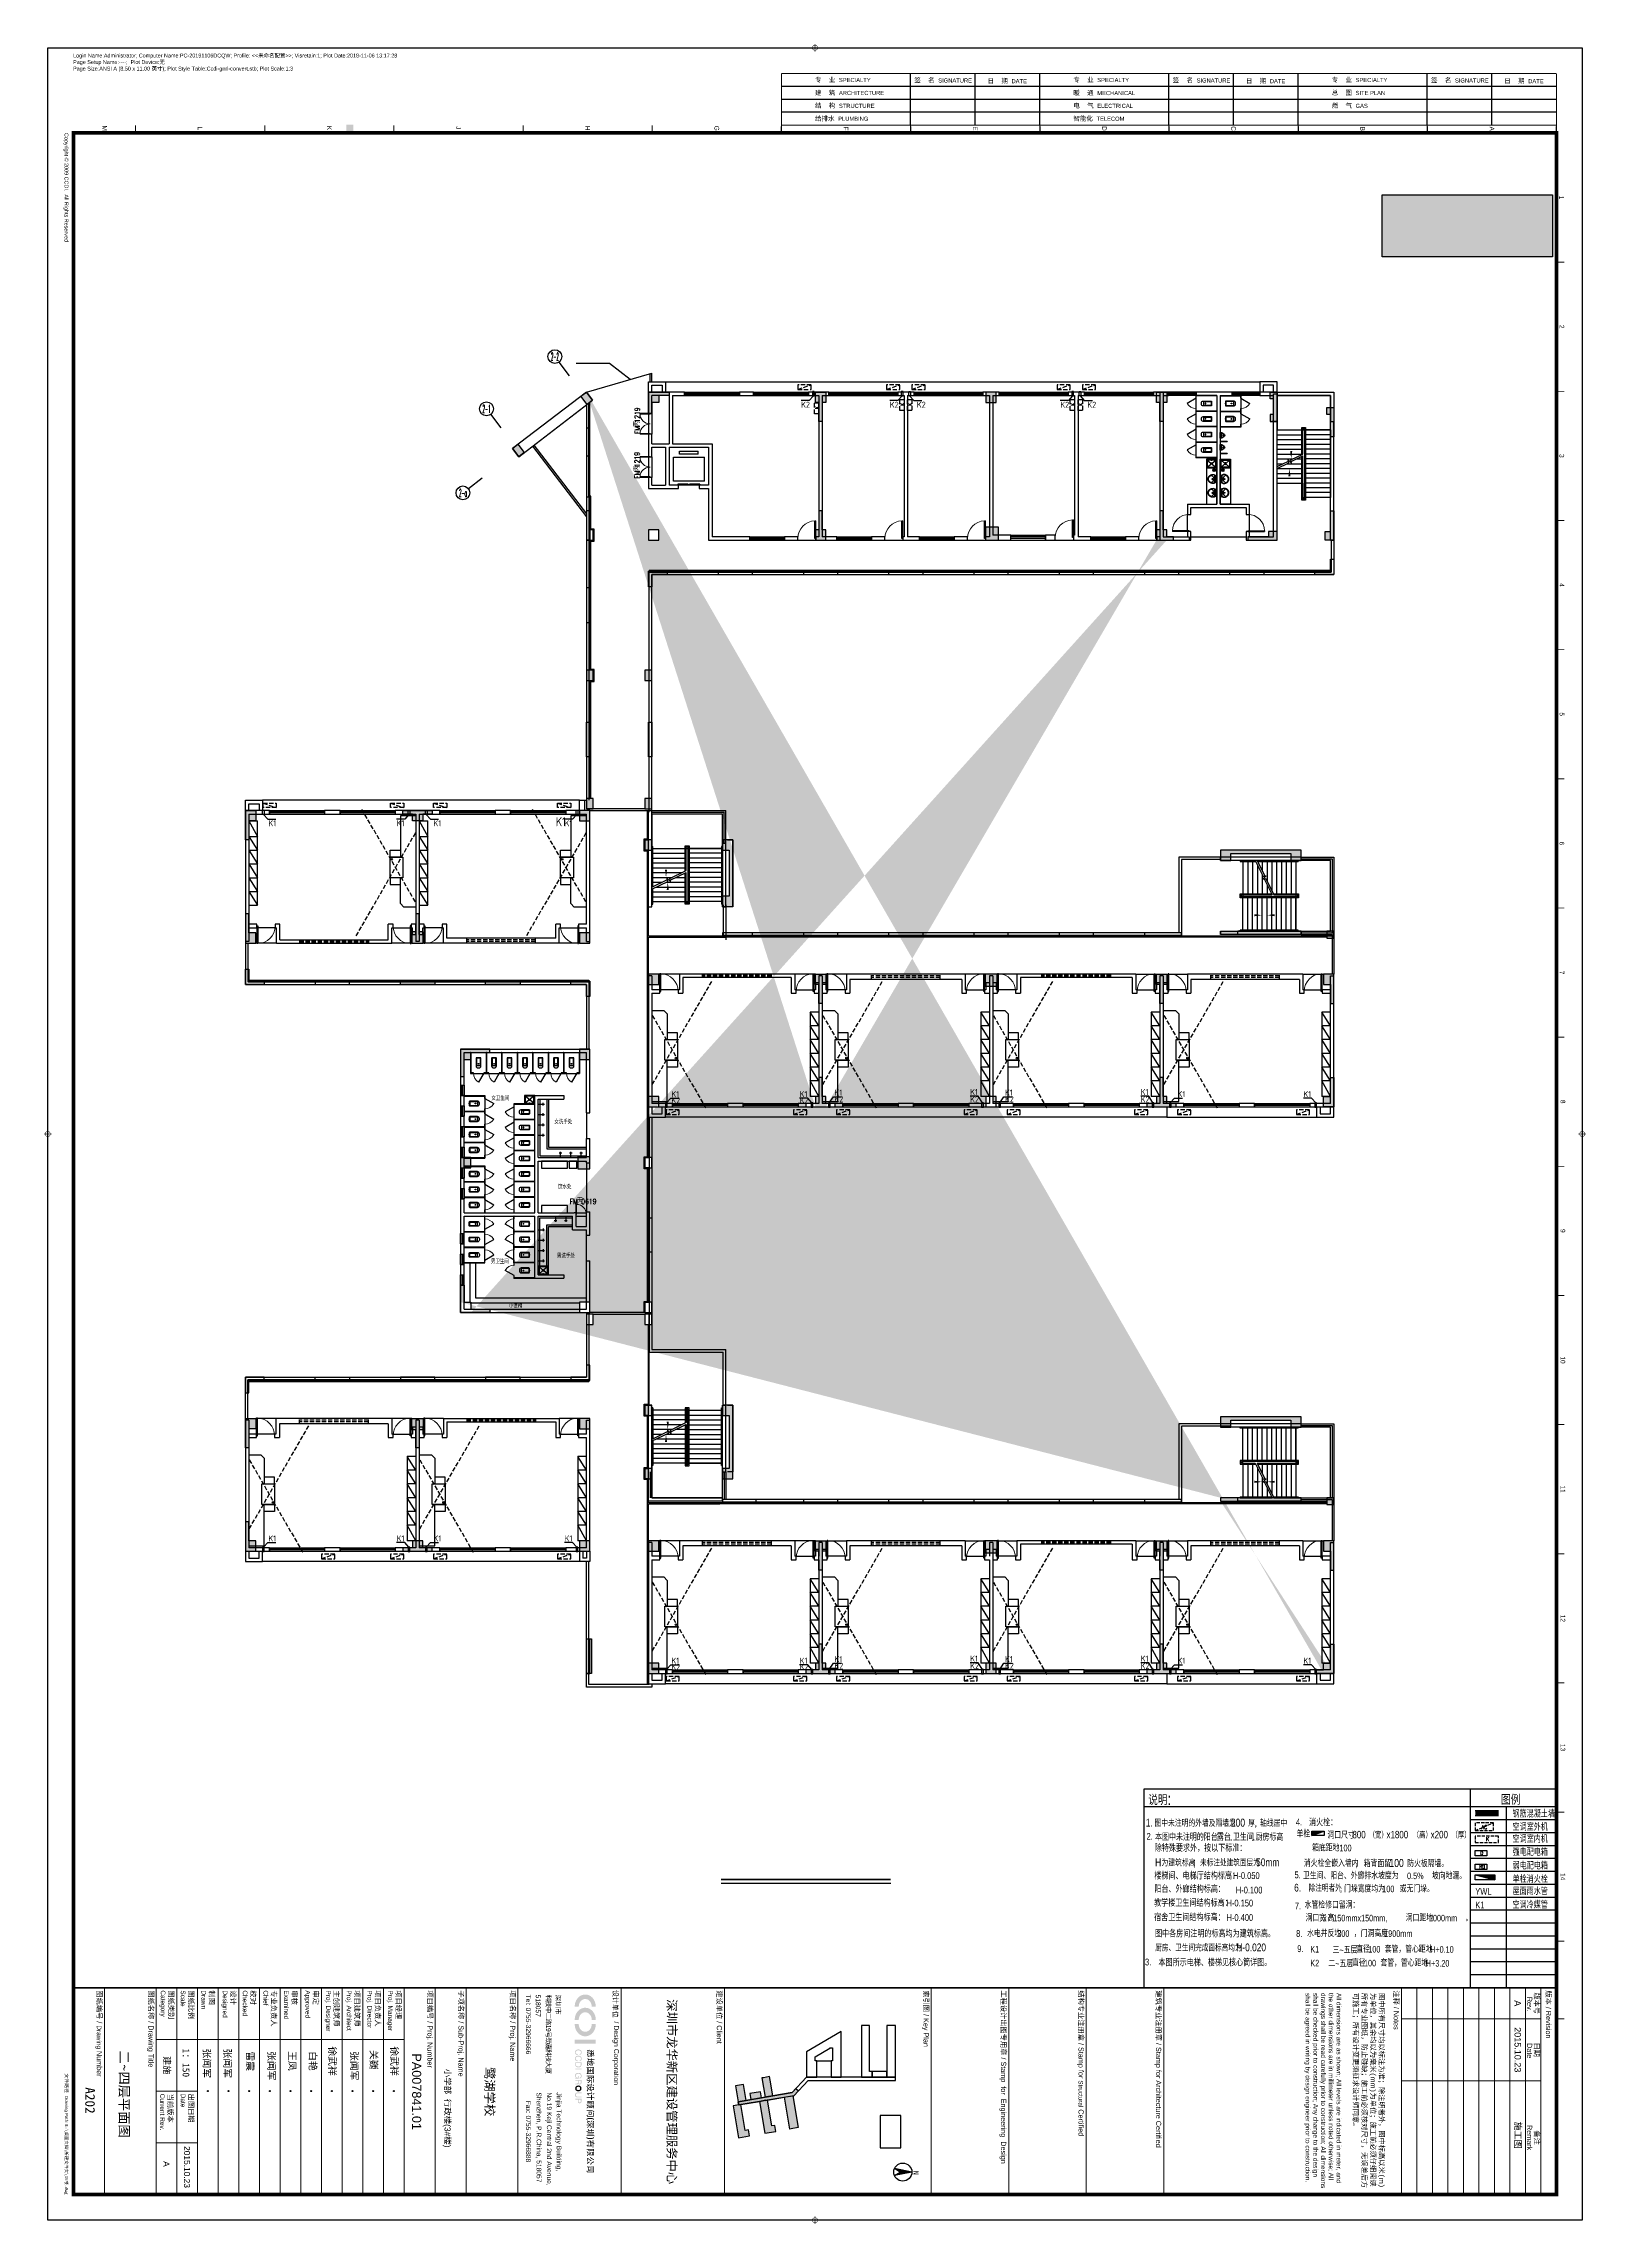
# Model space of a CAD drawing. Extents: x 129492 to 2683129, y 513162 to 1188265.
# Drawn here: x 303272 to 392849, y 513162 to 639789 of the extents above; entities that cross this region are included whole.
import ezdxf
from ezdxf.enums import TextEntityAlignment as Align

# ---------------------------------------------------------------- set-up
doc = ezdxf.new("R2010")
doc.units = 0
doc.header["$LTSCALE"] = 1000
doc.header["$MEASUREMENT"] = 0
for name, pattern in [('DASH', [0.35, 0.25, -0.1]), ('Note$0$HIDDEN', [0.375, 0.25, -0.125]), ('说明$0$DASH', [0.35, 0.25, -0.1])]:
    doc.linetypes.add(name, pattern=pattern)
for name, color, linetype in [('$0$A-DOOR', 2, 'Continuous'), ('$0$A-ROOM-NAME', 23, 'Continuous'), ('$0$A-WALL', 4, 'Continuous'), ('$0$AXIS_TEXT', 7, 'Continuous'), ('$0$G-GRID-DIMS', 123, 'Continuous'), ('3#楼柱网$0$COLS', 6, 'Continuous'), ('3#楼柱网$0$COLS-HATH', 8, 'Continuous'), ('A-DOOR', 2, 'Continuous'), ('A-ELEV-HEVY', 2, 'Continuous'), ('A-FURN', 9, 'Continuous'), ('A-HOLE', 41, 'Continuous'), ('A-HRAL', 104, 'Continuous'), ('A-MOAT', 71, 'Continuous'), ('A-OVER', 23, 'Continuous'), ('A-STRS', 2, 'Continuous'), ('A-STRS-EVTR', 2, 'Continuous'), ('A-WALL', 4, 'Continuous'), ('A-WALL-HATH', 8, 'Continuous'), ('A-WIND', 2, 'Continuous'), ('AXIS_TEXT', 7, 'Continuous'), ('DOOR_FIRE', 2, 'Continuous'), ('DOOR_FIRE_TEXT', 7, 'Continuous'), ('G-0-XREF', 2, 'Continuous'), ('G-ANNO-DIMS', 3, 'Continuous'), ('G-ANNO-INDX', 42, 'Continuous'), ('G-ANNO-TEXT', 33, 'Continuous'), ('P-SWER-EQPM', 201, 'Continuous'), ('卫生间$0$A-DOOR', 2, 'Continuous'), ('卫生间$0$A-FIXT', 211, 'Continuous'), ('卫生间$0$A-WALL', 4, 'Continuous'), ('卫生间$0$A-WIND', 2, 'Continuous'), ('卫生间$0$DOOR_FIRE', 4, 'Continuous'), ('卫生间$0$DOOR_FIRE_TEXT', 7, 'Continuous'), ('卫生间$0$SPACE', 7, 'Continuous'), ('图框CCDI_B0GA1+0.00$0$G-0-XREF', 2, 'Continuous'), ('图框CCDI_B0GA1+0.00$0$G-ANNO-NOTE', 21, 'Continuous'), ('图框CCDI_B0GA1+0.00$0$G-ANNO-TEXT', 33, 'Continuous'), ('图框CCDI_B0GA1+0.00$0$G-BORD', 3, 'Continuous'), ('图框CCDI_B0GA1+0.00$0$符号', 7, 'Continuous'), ('家具', 9, 'Continuous'), ('说明$0$ANNO-NOTE', 3, 'Continuous'), ('说明$0$WALL-HATH', 9, 'Continuous')]:
    doc.layers.add(name, color=color, linetype=linetype)
doc.styles.add('$0$_TCH_AXIS', font='COMPLEX', dxfattribs={"bigfont": 'GBCBIG'})
doc.styles.add('$0$CCDI_T_G02', font='simplex.shx', dxfattribs={"width": 0.8, "bigfont": 'zjdz.shx'})
doc.styles.add('_TCH_WINDOW', font='SIMPLEX', dxfattribs={"height": 3.5, "bigfont": 'GBCBIG'})
doc.styles.add('CCDI-TOP-01', font='', dxfattribs={"width": 0.8})
doc.styles.add('CCDI_T0G_01', font='arial.ttf')
doc.styles.add('CCDI_T_G01', font='arial.ttf')
doc.styles.add('CCDI_T_G03', font='simhei.ttf')
doc.styles.add('COMPLEX', font='COMPLEX')
doc.styles.add('Note$0$CCDI-TOG-02', font='simplex.shx', dxfattribs={"width": 0.8, "bigfont": 'zjdz.shx'})
doc.styles.get("Standard").update_dxf_attribs({"font": 'gbenor.shx', "bigfont": 'gbcbig.shx'})
doc.styles.add('卫生间$0$_TCH_WINDOW', font='SIMPLEX', dxfattribs={"height": 3.5, "bigfont": 'GBCBIG'})
doc.styles.add('图框CCDI_B0GA1+0.00$0$CCDI_T0G_01', font='arial.ttf')
doc.styles.add('图框CCDI_B0GA1+0.00$0$CCDI_T_G01', font='arial.ttf')
doc.styles.add('图框CCDI_B0GA1+0.00$0$Standard', font='txt')
doc.styles.add('说明$0$CCDI-TOG-02', font='simplex.shx', dxfattribs={"width": 0.8, "bigfont": 'zjdz.shx'})
doc.styles.add('说明$0$CCDI-TOG-05', font='zjdz-s.shx', dxfattribs={"width": 0.8, "bigfont": 'zjdz.shx'})
doc.styles.get('CCDI-TOP-01').set_extended_font_data('SimSun')
doc.linetypes.add('自喷平面2', pattern='A,48,["Z2",CCDI-TOP-01,S=2,R=0,X=1.2,Y=-1],-6', length=54)

msp = doc.modelspace()

# ---------------------------------------------------------------- texts
at = {"layer": '$0$A-ROOM-NAME', "style": '$0$CCDI_T_G02', "width": 0.8}
for s, p in [('女卫生间', (329271, 578429)), ('女洗手处', (332928, 577056)), ('饮水处', (333139, 573282)), ('男卫生间', (329240, 568948)), ('男洗手处', (333078, 569281)), ('小便槽', (330290, 566370))]:
    msp.add_text(s, height=250, dxfattribs=at).set_placement(p)
at = {"layer": 'DOOR_FIRE_TEXT', "style": '_TCH_WINDOW', "width": 0.705882}
for s, p in [('1219', (337889, 617784)), ('FM', (337889, 617118)), ('1219', (337884, 615197)), ('FM', (337884, 614532))]:
    msp.add_text(s, height=297.5, rotation=90, dxfattribs=at).set_placement(p)
at = {"layer": 'DOOR_FIRE_TEXT', "style": '_TCH_WINDOW'}
for p in [(337889, 617538), (337884, 614952)]:
    msp.add_text('丙', height=338, rotation=90, dxfattribs=at).set_placement(p)
at = {"layer": 'G-ANNO-TEXT'}
msp.add_text('K1', height=525, rotation=0.00001, dxfattribs=at).set_placement((333009, 594345))
at = {"layer": 'G-ANNO-TEXT', "color": 7, "style": 'CCDI_T_G03'}
for s, height, p in [('二', 563, (307675, 523256)), ('四层平面图', 563.3, (307675, 522041)), ('~', 563, (307675, 522446)), ('A202', 563.3, (305691, 521124))]:
    msp.add_text(s, height=height, rotation=270, dxfattribs=at).set_placement(p)

# ---------------------------------------------------------------- blocks, each defined once
blk = doc.blocks.new('232Y24Y')
at = {"layer": 'A-FURN'}
for p, q in [((-2060, 80), (-1560, -820)), ((-2060, 80), (-1560, 80)), ((-1560, -4820), (-1560, 80)), ((-2060, -820), (-1560, -820)), ((-2060, -820), (-1560, -1620)), ((-2060, -1620), (-1560, -1620)), ((-2060, -1620), (-1560, -2420)), ((-2060, -2420), (-1560, -3220)), ((-2060, -2420), (-1560, -2420)), ((-2060, -3220), (-1560, -3220)), ((-2060, -3220), (-1560, -4020)), ((-2060, -4020), (-1560, -4020)), ((-2060, -4020), (-1560, -4820)), ((-2060, -4820), (-1560, -4820))]:
    blk.add_line(p, q, dxfattribs=at)
at = {"layer": '家具', "linetype": 'DASH'}
for p, q in [((7610, -4620), (4463, 830)), ((7610, -620), (4117, -6670))]:
    blk.add_line(p, q, dxfattribs=at)
at = {"layer": '家具'}
for points in [[(7640, 380), (6940, 380), (6740, 380), (6740, -2020)], [(7640, -4920), (6940, -4920), (6740, -4720), (6740, -3220)]]:
    blk.add_lwpolyline(points, dxfattribs=at)
at = {"layer": '家具', "const_width": 10}
blk.add_lwpolyline([(7610, -620), (7610, -4620)], dxfattribs=at)
at = {"layer": '家具'}
for points in [[(6140, -1620), (6740, -1620), (6740, -2020), (6140, -2020)], [(6140, -3220), (6140, -2020), (6890, -2020), (6890, -3220)], [(6140, -3620), (6740, -3620), (6740, -3220), (6140, -3220)]]:
    blk.add_lwpolyline(points, close=True, dxfattribs=at)
blk.add_circle((6236, -2146), 46.6, dxfattribs=at)
blk = doc.blocks.new('卫生间$0$$lvtry$00000000')
for p, q in [((0, 0), (0, -329.6)), ((75.7, -264.7), (-73.5, -264.7))]:
    blk.add_line(p, q)
blk.add_circle((0, -264.7), 16.2)
blk = doc.blocks.new('卫生间$0$$TCHSYS$WIN2D')
for p, q in [((-0.5, 0.5), (0.5, 0.5)), ((-0.5, 0.5), (-0.5, -0.5)), ((0.5, 0.167), (-0.5, 0.167)), ((0.5, 0.5), (0.5, -0.5)), ((0.5, -0.167), (-0.5, -0.167)), ((-0.5, -0.5), (0.5, -0.5))]:
    blk.add_line(p, q)
blk = doc.blocks.new('卫生间$0$$lvtry$00000200')
at = {"color": 0}
for p, q in [((-110, -40, 0), (-110, -470, 0)), ((100, -30, 0), (-100, -30, 0)), ((110, -470, 0), (110, -40, 0))]:
    blk.add_line(p, q, dxfattribs=at)
at = {"color": 0, "elevation": 0}
blk.add_lwpolyline([(100, 0), (-100, 0, 0.4142136), (-140, -40), (-140, -480, 0.4142136), (-30, -590), (30, -590, 0.4142136), (140, -480), (140, -40, 0.4142136)], format="xyb", close=True, dxfattribs=at)
blk.add_lwpolyline([(140, -470), (-140, -470)], dxfattribs=at)
at = {"color": 0}
blk.add_circle((0, -359, 0), 20, dxfattribs=at)
for centre, start, end in [((-100, -40, 0), 90, 180), ((100, -40, 0), 0, 90)]:
    blk.add_arc(centre, 10, start, end, dxfattribs=at)
for p in [(0, 0), (0, -359, 0)]:
    blk.add_point(p, dxfattribs=at)
blk = doc.blocks.new('卫生间$0$$TCHSYS$APDOOR2D')
blk.add_line((0.5, 0), (0, 0.87))
at = {"lineweight": 13}
blk.add_arc((0.5, 0), 1, 120, 180, dxfattribs=at)
blk = doc.blocks.new('卫生间$0$$lvtry$00000191')
at = {"color": 0}
for p, q in [((-250, -50, 0), (-39, -219, 0)), ((-250, -450, 0), (-39, -281, 0)), ((39, -219, 0), (250, -50, 0)), ((39, -281, 0), (250, -450, 0))]:
    blk.add_line(p, q, dxfattribs=at)
at = {"color": 0, "elevation": 0}
for points in [[(300, -500), (300, 0), (-300, 0), (-300, -500)], [(250, -450), (250, -50), (-250, -50), (-250, -450)]]:
    blk.add_lwpolyline(points, close=True, dxfattribs=at)
at = {"color": 0}
blk.add_circle((0, -250, 0), 50, dxfattribs=at)
for p in [(0, -50, 0), (0, -250, 0)]:
    blk.add_point(p, dxfattribs=at)
blk = doc.blocks.new('卫生间$0$$DorLib2D$00000001')
for p, q in [((0.45, 0.975), (0.5, 0.975)), ((0.45, 0), (0.45, 0.975)), ((0.5, 0), (0.45, 0)), ((0.5, 0), (0.5, 0.975))]:
    blk.add_line(p, q)
at = {"lineweight": 13}
blk.add_arc((0.475, 0), 0.975, 91.46928, 180, dxfattribs=at)
blk = doc.blocks.new('卫生间$0$$lvtry$00000219')
at = {"color": 0}
for p, q in [((-124, -91, 0), (-43, -216, 0)), ((-116, -76, 0), (116, -76, 0)), ((43, -216, 0), (124, -91, 0))]:
    blk.add_line(p, q, dxfattribs=at)
at = {"color": 0, "elevation": 0}
blk.add_lwpolyline([(69, -231, -0.5773503), (-69, -231), (-162, -88, -0.1453776), (-170, -61), (-170, 0), (170, 0), (170, -61, -0.1453776), (162, -88)], format="xyb", close=True, dxfattribs=at)
at = {"color": 0}
for centre, radius in [((0, -177, 0), 20), ((0, -38, 0), 17.7)]:
    blk.add_circle(centre, radius, dxfattribs=at)
for centre, radius, start, end in [((-116, -86, 0), 10, 90, 213.0863), ((0, -191, 0), 50, 210, 330), ((116, -86, 0), 10, 326.9137, 90)]:
    blk.add_arc(centre, radius, start, end, dxfattribs=at)
for p in [(0, -38, 0), (0, -177, 0)]:
    blk.add_point(p, dxfattribs=at)
blk = doc.blocks.new('卫生间$0$$lvtry$00000192')
for p, q in [((-108, -66, 0), (-109, 3, 0)), ((111, -66, 0), (110, 4, 0)), ((-256, -140, 0), (-264, -185, 0)), ((-264, -185, 0), (-264, -190, 0)), ((-256, -140, 0), (-246, -114, 0)), ((-236, -86, 0), (-246, -114, 0)), ((-234, -86, 0), (-26, -86, 0)), ((-143, -32, 0), (-74, -31, 0)), ((-42, -220, 0), (44, -219, 0)), ((-29, -62, 0), (-28, -68, 0)), ((-28, -68, 0), (-17, -160, 0)), ((-23, -21, 0), (-17, -160, 0)), ((-22, -40, 0), (1, -40, 0)), ((-17, -151, 0), (-1, -151, 0)), ((-17, -160, 0), (-1, -160, 0)), ((16, -151, 0), (-1, -151, 0)), ((15, -161, 0), (-1, -160, 0)), ((1, -263, 0), (0, -177, 0)), ((23, -40, 0), (1, -40, 0)), ((25, -22, 0), (15, -161, 0)), ((30, -62, 0), (15, -161, 0)), ((26, -86, 0), (244, -86, 0)), ((76, -31, 0), (145, -31, 0)), ((244, -86, 0), (272, -164, 0)), ((244, -86, 0), (264, -140, 0))]:
    blk.add_line(p, q)
at = {"elevation": 0}
blk.add_lwpolyline([(-29, -62), (-249, -62), (-276, -148, 0.044851), (-281, -206, 0.06689), (-276, -244, 0.0230233), (-257, -305, 0.0448533), (-243, -334, 0.0437986), (-214, -374, 0.0440012), (-179, -408, 0.0428343), (-139, -435, 0.0430175), (-94, -456, 0.0422725), (-46, -468, 0.0423467), (3, -472, 0.0423404), (52, -468, 0.0422684), (100, -456, 0.0430034), (145, -436, 0.0428213), (186, -409, 0.0439853), (221, -375, 0.0437822), (250, -335, 0.0448432), (274, -286, 0.0592052), (284, -246, 0.0306724), (287, -189, 0.0437498), (284, -150), (284, -150), (284, -148), (256, -62), (30, -62), (30, -59), (25, -22), (1, -21), (-23, -21), (-29, -58)], format="xyb", close=True, dxfattribs=at)
for centre, radius in [((-108, -32, 0), 23.8), ((-108, -32, 0), 14.2), ((1, -220, 0), 28.5), ((1, -220, 0), 19), ((110, -31, 0), 23.8), ((110, -31, 0), 14.2)]:
    blk.add_circle(centre, radius)
for centre, radius, start, end in [((-208, -295, 0), 22, 149.54655, 185.88834), ((-197, -294, 0), 33.4, 185.88834, 200.4186), ((-121, -266, 0), 114, 200.4186, 208.98613), ((7, -422, 0), 271, 137.46076, 149.54655), ((-48, -226, 0), 198, 208.98613, 220.72281), ((9, -177, 0), 272, 220.72281, 230.79199), ((186, -586, 0), 514, 131.49065, 137.46076), ((2, -185, 0), 262, 230.79199, 240.61156), ((-23, -350, 0), 199, 122.02849, 131.49065), ((-5, -378, 0), 232, 111.75704, 122.02849), ((2, -186, 0), 261, 240.61156, 250.45902), ((8, -413, 0), 269, 102.18672, 111.75704), ((4, -179, 0), 268, 250.45902, 260.14676), ((-38, -199, 0), 51, 92.30662, 102.18672), ((4, -180, 0), 267, 260.14676, 269.84607), ((-31, -377, 0), 229, 87.31512, 92.30662), ((0, -10, 0), 6.83, 79.83281, 278.78235), ((2, -10, 0), 6.83, 259.83281, 98.78235), ((4, -180, 0), 267, 269.84607, 279.54402), ((42, -362, 0), 216, 92.30662, 95.91766), ((35, -183, 0), 37.4, 84.41147, 92.30662), ((19, -341, 0), 196, 72.88907, 84.41147), ((4, -179, 0), 268, 279.54402, 289.23076), ((-5, -420, 0), 279, 63.17409, 72.88907), ((6, -186, 0), 261, 289.23076, 299.07505), ((42, -328, 0), 175, 53.24077, 63.17409), ((5, -185, 0), 262, 299.07505, 308.89161), ((-199, -650, 0), 577, 47.66699, 53.24077), ((6, -186, 0), 261, 308.89161, 318.95718), ((6, -425, 0), 273, 33.19376, 47.66699), ((31, -208, 0), 228, 318.95718, 329.69276), ((131, -266, 0), 112, 329.69276, 339.25533), ((211, -291, 0), 27.9, 352.91027, 33.19376), ((189, -288, 0), 49.9, 339.25533, 352.91027)]:
    blk.add_arc(centre, radius, start, end)
for p in [(1, -40, 0), (1, -220, 0)]:
    blk.add_point(p)
blk = doc.blocks.new('卫生间')
blk.add_line((4817, 2480), (5417, 2480))
at = {"layer": '卫生间$0$A-DOOR'}
for p, q in [((42517, 45130), (42517, 46130)), ((46117, 45130), (46117, 46130)), ((42717, 44830), (44667, 44830)), ((44667, 44830), (45917, 44830))]:
    blk.add_line(p, q, dxfattribs=at)
at = {"layer": '卫生间$0$A-FIXT'}
for p, q in [((43005, 53030), (43005, 49405)), ((44217, 53030), (43005, 53030)), ((43005, 53030), (43005, 52868)), ((43005, 52868), (43030, 52868)), ((43030, 52268), (43005, 52268)), ((43005, 52268), (43005, 52118)), ((43005, 52118), (43005, 51968)), ((43005, 51968), (43030, 51968)), ((44217, 53005), (43030, 53005)), ((43030, 52868), (43030, 53005)), ((43030, 52130), (43030, 52268)), ((44217, 52130), (43030, 52130)), ((44217, 52105), (43030, 52105)), ((43030, 51968), (43030, 52105)), ((44217, 53005), (44217, 53030)), ((44217, 52105), (44217, 52130)), ((44417, 53030), (45630, 53030)), ((44417, 53030), (44417, 53005)), ((44417, 53005), (45605, 53005)), ((44417, 52130), (45605, 52130)), ((44417, 52130), (44417, 52105)), ((44417, 52105), (45605, 52105)), ((45605, 53005), (45605, 52868)), ((45605, 52868), (45630, 52868)), ((45630, 52268), (45605, 52268)), ((45605, 52268), (45605, 52130)), ((45605, 52105), (45605, 51968)), ((45605, 51968), (45630, 51968)), ((45630, 51205), (45630, 53030)), ((45630, 52868), (45630, 53030)), ((45630, 52118), (45630, 52268)), ((45630, 51968), (45630, 52118)), ((43030, 51368), (43005, 51368)), ((43005, 51368), (43005, 51218)), ((43005, 51218), (43005, 51068)), ((43005, 51068), (43030, 51068)), ((43030, 51230), (43030, 51368)), ((44217, 51230), (43030, 51230)), ((44217, 51205), (43030, 51205)), ((43030, 51068), (43030, 51205)), ((44217, 51205), (44217, 51230)), ((44417, 51230), (45605, 51230)), ((44417, 51230), (44417, 51205)), ((44417, 51205), (45630, 51205)), ((45630, 51368), (45605, 51368)), ((45605, 51368), (45605, 51230)), ((45630, 51205), (45630, 51368)), ((43030, 50468), (43005, 50468)), ((43005, 50468), (43005, 50318)), ((43005, 50318), (43005, 50168)), ((43005, 50168), (43030, 50168)), ((43030, 49568), (43005, 49568)), ((43005, 49568), (43005, 49405)), ((44217, 49405), (43005, 49405)), ((43030, 50330), (43030, 50468)), ((44217, 50330), (43030, 50330)), ((44217, 50305), (43030, 50305)), ((43030, 50168), (43030, 50305)), ((43030, 49430), (43030, 49568)), ((44217, 49430), (43030, 49430)), ((44217, 50305), (44217, 50330)), ((44217, 49405), (44217, 49430)), ((44417, 50383), (44817, 50383)), ((44417, 50383), (44417, 50358)), ((44417, 50358), (44817, 50358)), ((44417, 49683), (44817, 49683)), ((44417, 49683), (44417, 49658)), ((44417, 49658), (44817, 49658)), ((44817, 50383), (44817, 50358)), ((44817, 49683), (44817, 49658)), ((892, 14880), (892, 13668)), ((917, 14880), (892, 14880)), ((917, 14880), (917, 13693)), ((1792, 14880), (1792, 13693)), ((1817, 14880), (1792, 14880)), ((1817, 14880), (1817, 13693)), ((2692, 14880), (2692, 13693)), ((2717, 14880), (2692, 14880)), ((2717, 14880), (2717, 13693)), ((3592, 14880), (3592, 13693)), ((3617, 14880), (3592, 14880)), ((3617, 14880), (3617, 13693)), ((4492, 14880), (4492, 13693)), ((4517, 14880), (4492, 14880)), ((4517, 14880), (4517, 13693)), ((5392, 14880), (5392, 13693)), ((5417, 14880), (5392, 14880)), ((5417, 14880), (5417, 13693)), ((6292, 14880), (6292, 13693)), ((6317, 14880), (6292, 14880)), ((6317, 14880), (6317, 13693)), ((7192, 14880), (7192, 13693)), ((7217, 14880), (7192, 14880)), ((7217, 14880), (7217, 13668)), ((892, 13668), (7217, 13668)), ((892, 13668), (1055, 13668)), ((1055, 13693), (917, 13693)), ((1055, 13668), (1055, 13693)), ((1792, 13693), (1655, 13693)), ((1655, 13693), (1655, 13668)), ((1655, 13668), (1805, 13668)), ((1805, 13668), (1955, 13668)), ((1955, 13693), (1817, 13693)), ((1955, 13668), (1955, 13693)), ((2692, 13693), (2555, 13693)), ((2555, 13693), (2555, 13668)), ((2555, 13668), (2705, 13668)), ((2705, 13668), (2855, 13668)), ((2855, 13693), (2717, 13693)), ((2855, 13668), (2855, 13693)), ((3592, 13693), (3455, 13693)), ((3455, 13693), (3455, 13668)), ((3455, 13668), (3605, 13668)), ((3605, 13668), (3755, 13668)), ((3755, 13693), (3617, 13693)), ((3755, 13668), (3755, 13693)), ((4492, 13693), (4355, 13693)), ((4355, 13693), (4355, 13668)), ((4355, 13668), (4505, 13668)), ((4505, 13668), (4655, 13668)), ((4655, 13693), (4517, 13693)), ((4655, 13668), (4655, 13693)), ((5392, 13693), (5255, 13693)), ((5255, 13693), (5255, 13668)), ((5255, 13668), (5405, 13668)), ((5405, 13668), (5555, 13668)), ((5555, 13693), (5417, 13693)), ((5555, 13668), (5555, 13693)), ((6292, 13693), (6155, 13693)), ((6155, 13693), (6155, 13668)), ((6155, 13668), (6305, 13668)), ((6305, 13668), (6455, 13668)), ((6455, 13693), (6317, 13693)), ((6455, 13668), (6455, 13693)), ((7192, 13693), (7055, 13693)), ((7055, 13693), (7055, 13668)), ((7055, 13668), (7217, 13668)), ((517, 12380), (1730, 12380)), ((517, 12380), (517, 12355)), ((517, 12355), (1705, 12355)), ((517, 11480), (1705, 11480)), ((517, 11480), (517, 11455)), ((517, 11455), (1705, 11455)), ((1705, 12355), (1705, 12218)), ((1705, 12218), (1730, 12218)), ((1730, 11618), (1705, 11618)), ((1705, 11618), (1705, 11480)), ((1705, 11455), (1705, 11318)), ((1730, 12380), (1730, 8755)), ((1730, 12218), (1730, 12380)), ((1730, 11468), (1730, 11618)), ((1730, 11318), (1730, 11468)), ((3405, 11893), (3405, 5580)), ((4617, 11893), (3405, 11893)), ((3405, 11893), (3405, 11730)), ((3405, 11730), (3430, 11730)), ((4617, 11868), (3430, 11868)), ((3430, 11730), (3430, 11868)), ((4617, 11868), (4617, 11893)), ((4917, 12180), (4917, 8880)), ((5317, 12180), (5317, 9280)), ((5417, 12180), (5417, 9380)), ((517, 10580), (1705, 10580)), ((517, 10580), (517, 10555)), ((517, 10555), (1705, 10555)), ((1705, 11318), (1730, 11318)), ((1730, 10718), (1705, 10718)), ((1705, 10718), (1705, 10580)), ((1705, 10555), (1705, 10418)), ((1705, 10418), (1730, 10418)), ((1730, 10568), (1730, 10718)), ((1730, 10418), (1730, 10568)), ((3430, 11130), (3405, 11130)), ((3405, 11130), (3405, 10981)), ((3405, 10980), (3405, 10830)), ((3405, 10830), (3430, 10830)), ((3430, 10230), (3405, 10230)), ((3405, 10230), (3405, 10081)), ((3430, 10993), (3430, 11130)), ((4617, 10993), (3430, 10993)), ((4617, 10968), (3430, 10968)), ((3430, 10830), (3430, 10968)), ((3430, 10093), (3430, 10230)), ((4617, 10968), (4617, 10993)), ((7617, 11380), (7617, 9880)), ((517, 9680), (1705, 9680)), ((517, 9680), (517, 9655)), ((517, 9655), (1705, 9655)), ((1730, 9818), (1705, 9818)), ((1705, 9818), (1705, 9680)), ((1705, 9655), (1705, 9518)), ((1705, 9518), (1730, 9518)), ((1730, 8918), (1705, 8918)), ((1705, 8918), (1705, 8780)), ((1730, 9668), (1730, 9818)), ((1730, 9518), (1730, 9668)), ((1730, 8755), (1730, 8918)), ((3405, 10080), (3405, 9930)), ((3405, 9930), (3430, 9930)), ((3430, 9330), (3405, 9330)), ((3405, 9330), (3405, 9181)), ((3405, 9180), (3405, 9030)), ((3405, 9030), (3430, 9030)), ((4617, 10093), (3430, 10093)), ((4617, 10068), (3430, 10068)), ((3430, 9930), (3430, 10068)), ((3430, 9193), (3430, 9330)), ((4617, 9193), (3430, 9193)), ((4617, 9168), (3430, 9168)), ((3430, 9030), (3430, 9168)), ((4617, 10068), (4617, 10093)), ((4617, 9168), (4617, 9193)), ((4917, 8880, 0), (7617, 8880, 0)), ((5317, 9280, 0), (7617, 9280, 0)), ((5417, 9380, 0), (7617, 9380, 0)), ((517, 8780), (1705, 8780)), ((517, 8780), (517, 8755)), ((517, 8755), (1730, 8755)), ((517, 8293), (1730, 8293)), ((517, 8293), (517, 8268)), ((517, 8268), (1705, 8268)), ((1705, 8268), (1705, 8130)), ((1705, 8130), (1730, 8130)), ((1730, 8293), (1730, 5580)), ((1730, 8130), (1730, 8293)), ((3430, 8430), (3405, 8430)), ((3405, 8430), (3405, 8281)), ((3405, 8280), (3405, 8130)), ((3405, 8130), (3430, 8130)), ((3430, 8293), (3430, 8430)), ((4617, 8293), (3430, 8293)), ((4617, 8268), (3430, 8268)), ((3430, 8130), (3430, 8268)), ((4617, 8268), (4617, 8293)), ((7617, 8480), (7617, 5630)), ((517, 7393), (1705, 7393)), ((517, 7393), (517, 7368)), ((517, 7368), (1705, 7368)), ((517, 6493), (1705, 6493)), ((517, 6493), (517, 6468)), ((517, 6468), (1705, 6468)), ((1730, 7530), (1705, 7530)), ((1705, 7530), (1705, 7393)), ((1705, 7368), (1705, 7230)), ((1705, 7230), (1730, 7230)), ((1730, 6630), (1705, 6630)), ((1705, 6630), (1705, 6493)), ((1705, 6468), (1705, 6343)), ((1705, 6343), (1730, 6343)), ((1730, 7381), (1730, 7530)), ((1730, 7230), (1730, 7380)), ((1730, 6481), (1730, 6630)), ((1730, 6343), (1730, 6492)), ((3430, 7530), (3405, 7530)), ((3405, 7530), (3405, 7381)), ((3405, 7380), (3405, 7230)), ((3405, 7230), (3430, 7230)), ((3430, 6630), (3405, 6630)), ((3405, 6630), (3405, 6481)), ((3405, 6492), (3405, 6343)), ((3405, 6343), (3430, 6343)), ((3430, 7393), (3430, 7530)), ((4617, 7393), (3430, 7393)), ((4617, 7368), (3430, 7368)), ((3430, 7230), (3430, 7368)), ((3430, 6493), (3430, 6630)), ((4617, 6493), (3430, 6493)), ((4617, 6468), (3430, 6468)), ((3430, 6343), (3430, 6468)), ((4617, 7368), (4617, 7393)), ((4617, 6468), (4617, 6493)), ((1730, 5743), (1705, 5743)), ((1705, 5743), (1705, 5580)), ((1705, 5580), (1730, 5580)), ((1705, 5380), (1705, 5218)), ((1730, 5380), (1705, 5380)), ((1705, 5218), (1730, 5218)), ((1730, 5580), (1730, 5743)), ((1730, 2668), (1730, 5380)), ((1730, 5218), (1730, 5380)), ((3430, 5743), (3405, 5743)), ((3405, 5743), (3405, 5580)), ((3405, 5580), (3430, 5580)), ((3405, 2668), (3405, 5380)), ((3405, 5380), (3405, 5218)), ((3430, 5380), (3405, 5380)), ((3405, 5218), (3430, 5218)), ((3430, 5580), (3430, 5743)), ((3430, 5218), (3430, 5380)), ((4917, 2480), (4917, 5280)), ((4917, 5280), (6817, 5280)), ((517, 4493), (1705, 4493)), ((517, 4493), (517, 4468)), ((517, 4468), (1705, 4468)), ((1730, 4618), (1705, 4618)), ((1705, 4618), (1705, 4493)), ((1705, 4468), (1705, 4330)), ((1705, 4330), (1730, 4330)), ((1730, 4468), (1730, 4618)), ((1730, 4330), (1730, 4480)), ((3430, 4618), (3405, 4618)), ((3405, 4618), (3405, 4468)), ((3405, 4480), (3405, 4330)), ((3405, 4330), (3430, 4330)), ((3430, 4493), (3430, 4618)), ((4617, 4493), (3430, 4493)), ((4617, 4468), (3430, 4468)), ((3430, 4330), (3430, 4468)), ((4617, 4468), (4617, 4493)), ((5317, 2480), (5317, 4880)), ((5317, 4880), (6817, 4880)), ((5417, 2480), (5417, 4780)), ((5417, 4780), (6817, 4780)), ((7617, 2780), (7617, 4280)), ((517, 3593), (1705, 3593)), ((517, 3593), (517, 3568)), ((517, 3568), (1705, 3568)), ((517, 2693), (1705, 2693)), ((517, 2693), (517, 2668)), ((517, 2668), (1730, 2668)), ((877, 340), (877, 2668)), ((1730, 3730), (1705, 3730)), ((1705, 3730), (1705, 3593)), ((1705, 3568), (1705, 3430)), ((1705, 3430), (1730, 3430)), ((1730, 2830), (1705, 2830)), ((1705, 2830), (1705, 2693)), ((1730, 3580), (1730, 3730)), ((1730, 3430), (1730, 3580)), ((1730, 2668), (1730, 2830)), ((3430, 3730), (3405, 3730)), ((3405, 3730), (3405, 3580)), ((3405, 3580), (3405, 3430)), ((3405, 3430), (3430, 3430)), ((3430, 2830), (3405, 2830)), ((3405, 2830), (3405, 2680)), ((3405, 2680), (3405, 2530)), ((3430, 3593), (3430, 3730)), ((4617, 3593), (3430, 3593)), ((4617, 3568), (3430, 3568)), ((3430, 3430), (3430, 3568)), ((3430, 2693), (3430, 2830)), ((4617, 2693), (3430, 2693)), ((4617, 2668), (3430, 2668)), ((3430, 2530), (3430, 2668)), ((4617, 3568), (4617, 3593)), ((4617, 2668), (4617, 2693)), ((3405, 2530), (3430, 2530)), ((3430, 1930), (3405, 1930)), ((3405, 1930), (3405, 1768)), ((4617, 1768), (3405, 1768)), ((3430, 1793), (3430, 1930)), ((4617, 1793), (3430, 1793)), ((4617, 1768), (4617, 1793))]:
    blk.add_line(p, q, dxfattribs=at)
for points in [[(44217, 46730), (44217, 48830), (43617, 48830), (43617, 46730)], [(44417, 46730), (44417, 48830), (45017, 48830), (45017, 46730)]]:
    blk.add_lwpolyline(points, close=True, dxfattribs=at)
for points in [[(1177, 2668), (1177, 640), (7612, 640), (7612, -20)], [(877, 340), (7217, 340), (7217, -20)]]:
    blk.add_lwpolyline(points, dxfattribs=at)
at = {"layer": '卫生间$0$A-WALL'}
for p, q in [((40917, 53230), (40917, 44630)), ((41417, 53230), (40917, 53230)), ((41417, 53030), (41417, 53230)), ((44317, 53230), (43017, 53230)), ((43017, 53230), (43017, 53030)), ((45117, 53230), (44317, 53230)), ((45117, 53030), (45117, 53230)), ((47717, 53230), (46717, 53230)), ((46717, 53230), (46717, 53030)), ((47717, 44630), (47717, 53230)), ((41117, 53030), (41117, 44830)), ((41117, 53030), (41417, 53030)), ((43017, 53030), (44217, 53030)), ((44217, 53030), (44217, 46730)), ((44417, 53030), (44417, 46730)), ((44417, 53030), (45117, 53030)), ((46717, 53030), (47517, 53030)), ((47517, 44830), (47517, 53030)), ((42517, 46730), (42517, 46130)), ((42517, 46730), (44217, 46730)), ((42517, 46130), (42717, 46130)), ((42717, 46130), (42717, 46530)), ((42717, 46530), (44317, 46530)), ((44317, 46530), (45917, 46530)), ((44417, 46730), (46117, 46730)), ((45917, 46530), (45917, 46130)), ((45917, 46130), (46117, 46130)), ((46117, 46130), (46117, 46730)), ((40917, 44630), (42717, 44630)), ((41117, 44830), (42517, 44830)), ((42717, 45130), (42517, 45130)), ((42517, 45130), (42517, 44830)), ((42717, 44630), (42717, 45130)), ((46117, 45130), (45917, 45130)), ((45917, 45130), (45917, 44630)), ((45917, 44630), (47717, 44630)), ((46117, 44830), (46117, 45130)), ((46117, 44830), (47517, 44830)), ((317, 15080), (7817, 15080)), ((317, 15080), (317, 12980)), ((517, 14880), (7617, 14880)), ((517, 12980), (517, 14880)), ((7617, 11380), (7617, 14880)), ((7817, 11380), (7817, 15080)), ((317, 12980), (517, 12980)), ((317, 12380), (317, 11780)), ((517, 12380), (317, 12380)), ((317, 11780), (517, 11780)), ((517, 11780), (517, 12380)), ((4617, 12380), (6317, 12380)), ((4617, 8680), (4617, 12380)), ((4817, 12180), (6317, 12180)), ((4817, 8780), (4817, 12180)), ((6317, 12380), (6317, 12180)), ((317, 11180), (317, 10580)), ((517, 11180), (317, 11180)), ((317, 10580), (517, 10580)), ((517, 10580), (517, 11180)), ((7617, 11380), (7817, 11380)), ((317, 9980), (317, 9380)), ((517, 9980), (317, 9980)), ((317, 9380), (517, 9380)), ((517, 9380), (517, 9980)), ((7617, 8780), (7617, 9880)), ((7617, 9880), (7817, 9880)), ((7817, 8680), (7817, 9880)), ((317, 8780), (317, 8180)), ((517, 8780), (317, 8780)), ((317, 8180), (517, 8180)), ((517, 8180), (517, 8780)), ((4617, 5580), (4617, 8680)), ((4817, 8780), (7617, 8780)), ((4817, 8580), (7617, 8580)), ((4817, 5580), (4817, 8580)), ((7617, 8480), (7617, 8580)), ((7617, 8480), (7817, 8480)), ((7817, 8480), (7817, 8680)), ((317, 7580), (317, 6980)), ((517, 7580), (317, 7580)), ((317, 6980), (517, 6980)), ((517, 6380), (317, 6380)), ((317, 6380), (317, 5480)), ((517, 6980), (517, 7580)), ((517, 5580), (517, 6380)), ((317, 5480), (317, 4380)), ((517, 5580), (4617, 5580)), ((517, 5380), (4617, 5380)), ((517, 4380), (517, 5380)), ((4617, 1780), (4617, 5380)), ((4817, 5580), (6917, 5580)), ((4817, 5380), (6817, 5380)), ((4817, 1980), (4817, 5380)), ((6817, 4580), (6817, 5380)), ((7017, 5580), (6917, 5580)), ((7017, 5380), (7017, 5580)), ((7017, 4780), (7017, 5380)), ((7617, 5580), (7617, 5630)), ((7617, 5630), (7817, 5630)), ((7617, 5380), (7617, 5580)), ((7617, 4780), (7617, 5380)), ((7817, 5480), (7817, 5630)), ((7817, 4680), (7817, 5480)), ((317, 4380), (517, 4380)), ((6817, 4580), (7617, 4580)), ((7017, 4780), (7617, 4780)), ((7617, 4280), (7617, 4580)), ((7617, 4280), (7817, 4280)), ((7817, 4280), (7817, 4680)), ((317, 3780), (317, 3180)), ((517, 3780), (317, 3780)), ((317, 3180), (517, 3180)), ((317, 2580), (317, 1980)), ((517, 2580), (317, 2580)), ((517, 3180), (517, 3780)), ((517, 1980), (517, 2580)), ((7617, -20), (7617, 2780)), ((7617, 2780), (7817, 2780)), ((7817, -220), (7817, 2780)), ((317, 1980), (517, 1980)), ((517, 1380), (317, 1380)), ((317, 1380), (317, -220)), ((517, -20), (517, 1380)), ((4617, 1780), (6317, 1780)), ((4817, 1980), (6317, 1980)), ((6317, 1980), (6317, 1780)), ((317, -220), (7817, -220)), ((517, -20), (7617, -20))]:
    blk.add_line(p, q, dxfattribs=at)
at = {"layer": '卫生间$0$DOOR_FIRE'}
for p, q in [((7017, 5580), (7617, 5580)), ((7017, 5380), (7617, 5380))]:
    blk.add_line(p, q, dxfattribs=at)
at = {"layer": '卫生间$0$SPACE', "ltscale": 5}
for points in [[(5017, 8160), (6517, 8160), (6517, 8580), (5017, 8580)], [(6617, 8160), (7067, 8160), (7067, 8580), (6617, 8580)], [(5017, 5580), (6517, 5580), (6517, 6000), (5017, 6000)]]:
    blk.add_lwpolyline(points, close=True, dxfattribs=at)
at = {"layer": '卫生间$0$A-DOOR', "xscale": -1000, "zscale": 200}
for p, yscale, rotation in [((42617, 45630), 1000, 89.99999999998596), ((46017, 45630), -1000, 90.00000000001403)]:
    blk.add_blockref('卫生间$0$$DorLib2D$00000001', p, dxfattribs=dict(at, yscale=yscale, rotation=rotation))
at = {"layer": '卫生间$0$A-FIXT', "xscale": 600, "zscale": 25}
for p, yscale, rotation in [((43017, 52568), 600, 89.99999999156313), ((43017, 51668), 600, 89.99999999156313), ((45617, 52568), -600, 89.99999980150385), ((45617, 51668), -600, 89.99999980150385), ((43017, 50768), 600, 89.99999999156313), ((43017, 49868), 600, 89.99999999156313), ((1355, 13680), -600, 1.634176119778441e-08), ((2255, 13680), -600, 1.634176119778441e-08), ((3155, 13680), -600, 1.634917242735257e-08), ((4055, 13680), -600, 1.634176119778441e-08), ((4955, 13680), -600, 1.634176119778441e-08), ((5855, 13680), -600, 1.634917242735257e-08), ((6755, 13680), -600, 1.634176119778441e-08), ((1717, 11918), -600, 90.00000000843686), ((3417, 11430), 600, 89.99999999156313), ((1717, 11018), -600, 90.00000000843686), ((1717, 10118), -600, 90.00000000843686), ((3417, 10530), 600, 89.99999999156313), ((1717, 9218), -600, 90.00000000843686), ((3417, 9630), 600, 89.99999999156313), ((3417, 8730), 600, 89.99999999156313), ((1717, 7830), -600, 90.00000000843686), ((3417, 7830), 600, 89.99999999156313), ((1717, 6930), -600, 90.00000000843686), ((1717, 6043), -600, 90.00000000843822), ((3417, 6930), 600, 89.99999999156313), ((3417, 6043), 600, 89.99999999156177), ((1717, 4918), 600, 269.9999999915618), ((3417, 4918), -600, 270.0000000084382), ((1717, 4030), 600, 269.9999999915631), ((3417, 4030), -600, 270.0000000084369), ((1717, 3130), 600, 269.9999999915631), ((3417, 3130), -600, 270.0000000084369), ((3417, 2230), -600, 270.0000000084369)]:
    blk.add_blockref('卫生间$0$$TCHSYS$APDOOR2D', p, dxfattribs=dict(at, yscale=yscale, rotation=rotation))
at = {"layer": '卫生间$0$A-FIXT', "yscale": -1}
for name, p, rotation in [('卫生间$0$$lvtry$00000200', (43917, 52568, 0), 89.99999999156334), ('卫生间$0$$lvtry$00000200', (43917, 51668, 0), 89.99999999156334), ('卫生间$0$$lvtry$00000200', (43917, 50768, 0), 89.99999999156334), ('卫生间$0$$lvtry$00000200', (43917, 49868, 0), 89.99999999156334), ('卫生间$0$$lvtry$00000191', (44717, 49330), 179.9999998965409), ('卫生间$0$$lvtry$00000200', (4317, 11430, 0), 89.99999999156334), ('卫生间$0$$lvtry$00000200', (4317, 10530, 0), 89.99999999156334), ('卫生间$0$$lvtry$00000200', (4317, 9630, 0), 89.99999999156334), ('卫生间$0$$lvtry$00000200', (4317, 8730, 0), 89.99999999156334), ('卫生间$0$$lvtry$00000200', (4317, 7830, 0), 89.99999999156334), ('卫生间$0$$lvtry$00000200', (4317, 6930, 0), 89.99999999156334), ('卫生间$0$$lvtry$00000200', (817, 4930, 0), 269.9999999915634), ('卫生间$0$$lvtry$00000200', (4317, 6030, 0), 89.99999999156334), ('卫生间$0$$lvtry$00000200', (817, 4030, 0), 269.9999999915634), ('卫生间$0$$lvtry$00000200', (817, 3130, 0), 269.9999999915634)]:
    blk.add_blockref(name, p, dxfattribs=dict(at, rotation=rotation))
at = {"layer": '卫生间$0$A-FIXT'}
for name, p, rotation in [('卫生间$0$$lvtry$00000200', (44717, 52568, 0), 89.99999980150335), ('卫生间$0$$lvtry$00000219', (44417, 50720), 89.99999989653514), ('卫生间$0$$lvtry$00000200', (44717, 51668, 0), 89.99999980150335), ('卫生间$0$$lvtry$00000219', (44417, 50020), 89.99999989653514), ('卫生间$0$$lvtry$00000191', (43917, 49330), 359.9999998966055), ('卫生间$0$$lvtry$00000200', (1355, 14580), 1.634452083752059e-08), ('卫生间$0$$lvtry$00000200', (2255, 14580), 1.634452083752059e-08), ('卫生间$0$$lvtry$00000200', (3155, 14580), 1.634452083752059e-08), ('卫生间$0$$lvtry$00000200', (4055, 14580), 1.634452083752059e-08), ('卫生间$0$$lvtry$00000200', (4955, 14580), 1.634452083752059e-08), ('卫生间$0$$lvtry$00000200', (5855, 14580), 1.634452083752059e-08), ('卫生间$0$$lvtry$00000200', (6755, 14580), 1.634452083752059e-08), ('卫生间$0$$lvtry$00000200', (817, 11918, 0), 90.00000000843664), ('卫生间$0$$lvtry$00000191', (4317, 11893), 180.0000000162568), ('卫生间$0$$lvtry$00000200', (817, 11018, 0), 90.00000000843664), ('卫生间$0$$lvtry$00000200', (817, 10118, 0), 90.00000000843664), ('卫生间$0$$lvtry$00000200', (817, 9218, 0), 90.00000000843664), ('卫生间$0$$lvtry$00000200', (817, 7830, 0), 90.00000000843664), ('卫生间$0$$lvtry$00000200', (817, 6930, 0), 90.00000000843664), ('卫生间$0$$lvtry$00000200', (817, 6030, 0), 90.00000000843664), ('卫生间$0$$lvtry$00000200', (4317, 4930, 0), 270.0000000084366), ('卫生间$0$$lvtry$00000000', (5817, 5380, 0), 359.9999997235023), ('卫生间$0$$lvtry$00000000', (6417, 5380, 0), 359.9999997235023), ('卫生间$0$$lvtry$00000200', (4317, 4030, 0), 270.0000000084366), ('卫生间$0$$lvtry$00000000', (4847, 4580, 0), 89.99999972350228), ('卫生间$0$$lvtry$00000000', (4847, 3980, 0), 89.99999972350228), ('卫生间$0$$lvtry$00000200', (4317, 3130, 0), 270.0000000084366), ('卫生间$0$$lvtry$00000000', (4847, 3380, 0), 89.99999972350228), ('卫生间$0$$lvtry$00000000', (4847, 2780, 0), 89.99999972350228), ('卫生间$0$$lvtry$00000200', (4317, 2230, 0), 270.0000000084366), ('卫生间$0$$lvtry$00000191', (5117, 1980), 180.0000000162568)]:
    blk.add_blockref(name, p, dxfattribs=dict(at, rotation=rotation))
at = {"layer": '卫生间$0$A-FIXT', "xscale": 0.9107142857142857}
for p, yscale, rotation in [((44197, 48180), -1.023255813953488, 89.99999980758793), ((44437, 48180), 1.023255813953488, 89.9999999855585), ((44197, 47380), -1.023255813953488, 89.99999980758793), ((44437, 47380), 1.023255813953488, 89.9999999855585)]:
    blk.add_blockref('卫生间$0$$lvtry$00000192', p, dxfattribs=dict(at, yscale=yscale, rotation=rotation))
at = {"layer": '卫生间$0$A-FIXT', "xscale": -1}
for p, rotation in [((4847, 11880, 0), 90.00000027649769), ((4847, 11280, 0), 90.00000027649769), ((4847, 10680, 0), 90.00000027649769), ((4847, 10080, 0), 90.00000027649769), ((6117, 8780), 180), ((6717, 8780), 180), ((7317, 8780), 180)]:
    blk.add_blockref('卫生间$0$$lvtry$00000000', p, dxfattribs=dict(at, rotation=rotation))
at = {"layer": '卫生间$0$A-WIND', "zscale": 200}
for p, xscale, yscale, rotation in [((42217, 53130), 1600, 200, 179.999999994955), ((45917, 53130), 1600, 200, 179.999999994955), ((417, 12680), 600.0000000074506, -200, 270.0000000084387), ((417, 11480), 600.0000000074506, -200, 270.0000000084387), ((417, 10280), 600.0000000074506, -200, 270.0000000084387), ((417, 9080), 600.0000000074506, -200, 270.0000000084387), ((417, 7880), 600.0000000074506, -200, 270.0000000084387), ((417, 6680), 600.0000000074506, -200, 270.0000000084387), ((417, 4080), -600.0000000074506, -200, 270.0000000084389), ((417, 2880), -600.0000000074506, -200, 270.0000000084389), ((417, 1680), -600.0000000074506, -200, 270.0000000084389)]:
    blk.add_blockref('卫生间$0$$TCHSYS$WIN2D', p, dxfattribs=dict(at, xscale=xscale, yscale=yscale, rotation=rotation))
at = {"layer": '卫生间$0$DOOR_FIRE', "xscale": -600, "yscale": 600, "zscale": 200, "rotation": 1.564973763685783e-08}
blk.add_blockref('卫生间$0$$DorLib2D$00000001', (7317, 5480), dxfattribs=at)
at = {"layer": '卫生间$0$DOOR_FIRE_TEXT', "style": '卫生间$0$_TCH_WINDOW', "width": 0.705882}
for s, p in [('FM', (6655, 6085)), ('0619', (7321, 6085))]:
    blk.add_text(s, height=297.5, rotation=0, dxfattribs=at).set_placement(p)
at = {"layer": '卫生间$0$DOOR_FIRE_TEXT', "style": '卫生间$0$_TCH_WINDOW'}
blk.add_text('丙', height=338, rotation=0, dxfattribs=at).set_placement((7075, 6085))
blk = doc.blocks.new('A$C011D5BA5')
at = {"linetype": 'DASH'}
blk.add_line((-765, -267), (0, 0), dxfattribs=at)
blk.add_lwpolyline([(-765, -267), (0, -267), (0, 0), (-765, 0)], close=True, dxfattribs=at)
blk = doc.blocks.new('KTXT')
for points in [[(348286, 545380), (348040, 545775), (347570, 545775)], [(339386, 545380), (339633, 545744), (340103, 545744)]]:
    blk.add_lwpolyline(points)
for points in [[(339336, 545130), (339436, 545130), (339436, 545380), (339336, 545380)], [(348236, 545130), (348336, 545130), (348336, 545380), (348236, 545380)]]:
    blk.add_lwpolyline(points, close=True)
at = {"ltscale": 5}
for p in [(340577, 544984), (347978, 544984)]:
    blk.add_blockref('A$C011D5BA5', p, dxfattribs=at)
for s, p in [('K1', (339692, 545809)), ('K2', (339692, 545425)), ('K1', (347570, 545840)), ('K2', (347570, 545411))]:
    blk.add_text(s, height=350).set_placement(p)
blk = doc.blocks.new('A$C279B44AC')
at = {"color": 21, "linetype": 'Note$0$HIDDEN'}
blk.add_lwpolyline([(638, 250), (0, 250), (0, 0), (638, 0)], close=True, dxfattribs=at)
at = {"color": 21, "style": 'Note$0$CCDI-TOG-02', "width": 0.8}
blk.add_text('K', height=200, rotation=0, dxfattribs=at).set_placement((277, 32))
blk = doc.blocks.new('13')
for points in [[(0, 0), (100, 0), (100, 250), (0, 250)], [(8450, 0), (8550, 0), (8550, 250), (8450, 250)]]:
    blk.add_lwpolyline(points, close=True)
for points in [[(50, 250), (297, 520), (766, 520)], [(8500, 250), (8253, 520), (7784, 520)]]:
    blk.add_lwpolyline(points)
at = {"ltscale": 5}
for p in [(791, -146), (8192, -146)]:
    blk.add_blockref('A$C011D5BA5', p, dxfattribs=at)
for s, p in [('K1', (339, 585)), ('K2', (339, 225)), ('K1', (7784, 585)), ('K2', (7788, 225))]:
    blk.add_text(s, height=350).set_placement(p)
blk = doc.blocks.new('12')
for points in [[(-8550, 0), (-8450, 0), (-8450, 250), (-8550, 250)], [(-100, 0), (0, 0), (0, 250), (-100, 250)]]:
    blk.add_lwpolyline(points, close=True)
for points in [[(-8500, 250), (-8253, 520), (-7784, 520)], [(-50, 250), (-297, 520), (-766, 520)]]:
    blk.add_lwpolyline(points)
at = {"ltscale": 5}
for p in [(-7309, -146), (-408, -146)]:
    blk.add_blockref('A$C011D5BA5', p, dxfattribs=at)
for p in [(-8077, 585), (-766, 585)]:
    blk.add_text('K1', height=350).set_placement(p)
blk = doc.blocks.new('ktw1')
for points in [[(32835, -125), (32935, -125), (32935, 125), (32835, 125)], [(37985, -125), (38085, -125), (38085, 125), (37985, 125)], [(38515, -125), (38415, -125), (38415, 125), (38515, 125)], [(47885, -125), (47985, -125), (47985, 125), (47885, 125)], [(48415, -125), (48315, -125), (48315, 125), (48415, 125)], [(900, -24175), (1000, -24175), (1000, -24425), (900, -24425)], [(9350, -24175), (9450, -24175), (9450, -24425), (9350, -24425)], [(10350, -24175), (10450, -24175), (10450, -24425), (10350, -24425)], [(19100, -24175), (19200, -24175), (19200, -24425), (19100, -24425)], [(900, -67225), (1000, -67225), (1000, -66975), (900, -66975)], [(9350, -67225), (9450, -67225), (9450, -66975), (9350, -66975)], [(10350, -67225), (10450, -67225), (10450, -66975), (10350, -66975)], [(19100, -67225), (19200, -67225), (19200, -66975), (19100, -66975)]]:
    blk.add_lwpolyline(points, close=True)
for points in [[(950, -24425), (1197, -24695), (1666, -24695)], [(9400, -24425), (9153, -24695), (8684, -24695)], [(10400, -24425), (10647, -24695), (11116, -24695)], [(19150, -24425), (18903, -24695), (18434, -24695)], [(950, -66975), (1197, -66705), (1666, -66705)], [(9400, -66975), (9153, -66705), (8684, -66705)], [(10400, -66975), (10647, -66705), (11116, -66705)], [(19150, -66975), (18903, -66705), (18434, -66705)]]:
    blk.add_lwpolyline(points)
at = {"layer": 'G-ANNO-TEXT'}
for points in [[(32885, -125), (32638, -395), (32168, -395)], [(38035, -125), (37788, -395), (37318, -395)], [(38465, -125), (38712, -395), (39182, -395)], [(47935, -125), (47688, -395), (47218, -395)], [(48365, -125), (48612, -395), (49082, -395)]]:
    blk.add_lwpolyline(points, dxfattribs=at)
for name, p in [('A$C011D5BA5', (32750, 523)), ('A$C011D5BA5', (37900, 523)), ('A$C011D5BA5', (39365, 523)), ('A$C011D5BA5', (47800, 523)), ('A$C011D5BA5', (49265, 523)), ('13', (24300, -41425)), ('KTXT', (-305586, -586557)), ('KTXT', (-295686, -586557)), ('12', (62100, -41425)), ('13', (24300, -74325)), ('KTXT', (-305586, -619455)), ('KTXT', (-295686, -619455)), ('12', (62100, -74325))]:
    blk.add_blockref(name, p)
at = {"xscale": -1, "rotation": 270}
for p in [(32950, -1169), (37900, -969), (38350, -969), (47800, -969), (48250, -969)]:
    blk.add_blockref('A$C279B44AC', p, dxfattribs=at)
at = {"ltscale": 5, "xscale": -1, "rotation": 180}
for p in [(1691, -24029), (9092, -24029), (11591, -24029), (18792, -24029)]:
    blk.add_blockref('A$C011D5BA5', p, dxfattribs=at)
at = {"ltscale": 5}
for p in [(5089, -67371), (9092, -67371), (11591, -67371), (18792, -67371)]:
    blk.add_blockref('A$C011D5BA5', p, dxfattribs=at)
for p in [(1239, -25110), (8684, -25110), (10823, -25110), (18434, -25110), (1239, -66640), (8684, -66640), (10823, -66640), (18434, -66640)]:
    blk.add_text('K1', height=350).set_placement(p)
at = {"layer": 'G-ANNO-TEXT'}
for rotation, p in [(359.99999, (32168, -810)), (359.99999, (37318, -810)), (0.00001, (38889, -810)), (359.99999, (47218, -810)), (0.00001, (48789, -810))]:
    blk.add_text('K2', height=350, rotation=rotation, dxfattribs=at).set_placement(p)
blk = doc.blocks.new('A$C41CE612D')
at = {"layer": 'A-HOLE', "ltscale": 10}
h = blk.add_hatch(color=256, dxfattribs=at)
h.dxf.hatch_style = 1
h.paths.add_polyline_path([(6484, -1808), (6972, -1643), (6484, -1643)])
at = {"layer": '说明$0$WALL-HATH'}
blk.add_hatch(color=256, dxfattribs=at).paths.add_polyline_path([(13717, -842), (12816, -842), (12816, -1042), (13717, -1042)])
at = {"layer": '说明$0$ANNO-NOTE'}
for p, q in [((0, -7700), (0, 0)), ((0, 0), (15957, 0)), ((12616, 0), (12616, -7700)), ((15957, 0), (15957, -7700)), ((15957, -700), (0, -700)), ((12816, -842), (13717, -842)), ((14009, -700), (14009, -7700)), ((6484, -1808), (6484, -1643)), ((6484, -1643), (6972, -1643)), ((6484, -1808), (6972, -1643)), ((6972, -1643), (6972, -1808)), ((15957, -1200), (12616, -1200)), ((13717, -1042), (12816, -1042)), ((6972, -1808), (6484, -1808)), ((15957, -1700), (12616, -1700)), ((15957, -2200), (12616, -2200)), ((12816, -2588), (12816, -2388)), ((12816, -2388), (13266, -2388)), ((13266, -2388), (13266, -2588)), ((15957, -2700), (12616, -2700)), ((15957, -3200), (12616, -3200)), ((13266, -2588), (12816, -2588)), ((12816, -3116), (12816, -2916)), ((12816, -2916), (13266, -2916)), ((13266, -3116), (12816, -3116)), ((12816, -3327), (13566, -3327)), ((12816, -3527), (12816, -3327)), ((12816, -3327), (13566, -3527)), ((13266, -2916), (13266, -3116)), ((13566, -3327), (13566, -3527)), ((15957, -3700), (12616, -3700)), ((15957, -4200), (12616, -4200)), ((13566, -3527), (12816, -3527)), ((15957, -4700), (12616, -4700)), ((15957, -5200), (12616, -5200)), ((15957, -5700), (12616, -5700)), ((15957, -6200), (12616, -6200)), ((15957, -6200), (12616, -6200)), ((15957, -6700), (12616, -6700)), ((15957, -6700), (12616, -6700)), ((15957, -7200), (12616, -7200)), ((15957, -7200), (12616, -7200)), ((15957, -7700), (0, -7700)), ((15957, -7700), (11957, -7700))]:
    blk.add_line(p, q, dxfattribs=at)
at = {"layer": '说明$0$ANNO-NOTE', "linetype": '说明$0$DASH', "ltscale": 0.5}
for p, q in [((12816, -1615), (13516, -1315)), ((12816, -1315), (12816, -1615)), ((13516, -1315), (12816, -1315)), ((12816, -1615), (13516, -1615)), ((13516, -1615), (13516, -1315)), ((13716, -1829), (12816, -1829)), ((12816, -1829), (12816, -2079)), ((12816, -2079), (13716, -2079)), ((13716, -2079), (13716, -1829))]:
    blk.add_line(p, q, dxfattribs=at)
at = {"layer": '说明$0$ANNO-NOTE'}
blk.add_solid([(12816, -3327), (13566, -3527), (13566, -3327)], dxfattribs=at)
at = {"layer": '说明$0$ANNO-NOTE', "width": 0.8}
for s, height, style, p in [('说明', 383.7, '说明$0$CCDI-TOG-05', (157, -627)), (':', 469, '说明$0$CCDI-TOG-05', (907, -627)), ('图例', 393.8, '说明$0$CCDI-TOG-05', (13809, -618)), ('钢筋混凝土墙', 262.5, '说明$0$CCDI-TOG-05', (14259, -1105)), ('1.', 307.9, '说明$0$CCDI-TOG-05', (63, -1463)), ('图中未注明的外墙及隔墙为', 252.15, '说明$0$CCDI-TOG-05', (399, -1463)), ('200', 307.9, '说明$0$CCDI-TOG-05', (3355, -1463)), ('厚', 252, '说明$0$CCDI-TOG-05', (4026, -1463)), (',', 308, '说明$0$CCDI-TOG-05', (4273, -1463)), ('轴线居中', 252.2, '说明$0$CCDI-TOG-05', (4485, -1463)), ('4.', 262.5, '说明$0$CCDI-TOG-05', (5872, -1417)), ('单栓', 254.2, '说明$0$CCDI-TOG-05', (5899, -1870)), ('消火栓：', 262.5, '说明$0$CCDI-TOG-05', (6379, -1439)), ('洞口尺寸', 254.2, '说明$0$CCDI-TOG-05', (7092, -1923)), ('800', 288.4, '说明$0$CCDI-TOG-05', (8058, -1915)), ('（宽）', 236.2, '说明$0$CCDI-TOG-05', (8687, -1915)), ('x1800', 288.4, '说明$0$CCDI-TOG-05', (9379, -1915)), ('（高）', 236.2, '说明$0$CCDI-TOG-05', (10396, -1915)), ('x200', 288.4, '说明$0$CCDI-TOG-05', (11089, -1915)), ('（厚）', 236.2, '说明$0$CCDI-TOG-05', (11896, -1915)), ('空调室外机', 262.5, '说明$0$CCDI-TOG-05', (14259, -1615)), ('2.', 262.5, '说明$0$CCDI-TOG-05', (91, -1970)), ('除特殊要求外，按以下标准：', 262.5, '说明$0$CCDI-TOG-05', (409, -2433)), ('本图中未注明的阳台', 259.1, '说明$0$CCDI-TOG-05', (420, -2003)), ('.', 316, '说明$0$CCDI-TOG-05', (2698, -2003)), ('露台', 259.1, '说明$0$CCDI-TOG-05', (2813, -2003)), ('.', 316, '说明$0$CCDI-TOG-05', (3319, -2003)), ('卫生间', 259.1, '说明$0$CCDI-TOG-05', (3434, -2003)), ('.', 316, '说明$0$CCDI-TOG-05', (4194, -2003)), ('厨房标高', 259.1, '说明$0$CCDI-TOG-05', (4309, -2003)), ('箱底距地100', 254.2, '说明$0$CCDI-TOG-05', (6500, -2416)), ('D', 144, '说明$0$CCDI-TOG-02', (13005, -2559)), ('强电配电箱', 262.5, '说明$0$CCDI-TOG-05', (14259, -2588)), ('空调室内机', 262.5, '说明$0$CCDI-TOG-05', (14259, -2079)), ('楼梯间、电梯厅结构标高：', 262.5, '说明$0$CCDI-TOG-05', (394, -3506)), ('H', 310, '说明$0$CCDI-TOG-05', (420, -2996)), ('为建筑标高', 253.7, '说明$0$CCDI-TOG-05', (668, -2996)), (';', 310, '说明$0$CCDI-TOG-05', (1907, -2996)), ('未标注处建筑面层为', 246.9, '说明$0$CCDI-TOG-05', (2162, -2994)), ('H-0.050', 262.5, '说明$0$CCDI-TOG-05', (3437, -3490)), ('50mm', 301.5, '说明$0$CCDI-TOG-05', (4333, -2994)), ('5.', 262.5, '说明$0$CCDI-TOG-05', (5819, -3460)), ('卫生间、阳台、外廊排水坡度为', 254.21, '说明$0$CCDI-TOG-05', (6145, -3495)), ('消火栓全嵌入墙内', 254.2, '说明$0$CCDI-TOG-05', (6180, -3013)), (',', 310, '说明$0$CCDI-TOG-05', (8166, -3013)), ('箱背面留', 254.2, '说明$0$CCDI-TOG-05', (8499, -3025)), ('100', 310.4, '说明$0$CCDI-TOG-05', (9493, -3025)), ('0.5%%%', 254.2, '说明$0$CCDI-TOG-05', (10174, -3495)), ('防火板隔墙。', 254.2, '说明$0$CCDI-TOG-05', (10182, -3025)), ('坡向地漏。', 254.2, '说明$0$CCDI-TOG-05', (11139, -3495)), ('RD', 144, '说明$0$CCDI-TOG-02', (12964, -3087)), ('弱电配电箱', 262.5, '说明$0$CCDI-TOG-05', (14259, -3116)), ('单栓消火栓', 262.5, '说明$0$CCDI-TOG-05', (14259, -3633)), ('阳台、外廊结构标高：', 262.5, '说明$0$CCDI-TOG-05', (394, -4018)), ('H-0.100', 262.5, '说明$0$CCDI-TOG-05', (3545, -4049)), ('6.', 301.7, '说明$0$CCDI-TOG-05', (5804, -3975)), ('除注明者外', 247, '说明$0$CCDI-TOG-05', (6363, -3975)), (',', 302, '说明$0$CCDI-TOG-05', (7570, -3975)), ('门垛宽度均为', 254.2, '说明$0$CCDI-TOG-05', (7736, -4001)), ('100', 254.2, '说明$0$CCDI-TOG-05', (9216, -4001)), ('或无门垛。', 254.2, '说明$0$CCDI-TOG-05', (9889, -4001)), ('YWL', 262.5, '说明$0$CCDI-TOG-05', (12816, -4101)), ('屋面雨水管', 262.5, '说明$0$CCDI-TOG-05', (14259, -4101)), ('教学楼卫生间结构标高：', 262.5, '说明$0$CCDI-TOG-05', (384, -4553)), ('宿舍卫生间结构标高：', 262.5, '说明$0$CCDI-TOG-05', (384, -5113)), ('H-0.150', 262.5, '说明$0$CCDI-TOG-05', (3185, -4553)), ('H-0.400', 262.5, '说明$0$CCDI-TOG-05', (3185, -5113)), ('7.', 262.5, '说明$0$CCDI-TOG-05', (5834, -4663)), ('水管检修口留洞：', 254.2, '说明$0$CCDI-TOG-05', (6211, -4628)), ('洞口宽', 254.2, '说明$0$CCDI-TOG-05', (6249, -5130)), ('x', 254, '说明$0$CCDI-TOG-05', (6921, -5130)), ('高', 254, '说明$0$CCDI-TOG-05', (7093, -5130)), ('150mmx150mm,', 254.21, '说明$0$CCDI-TOG-05', (7317, -5130)), ('洞口距地', 254.2, '说明$0$CCDI-TOG-05', (10124, -5130)), ('1000mm', 254.2, '说明$0$CCDI-TOG-05', (11019, -5130)), ('。', 229, '说明$0$CCDI-TOG-05', (12442, -5130)), ('K1', 262.5, '说明$0$CCDI-TOG-05', (12816, -4627)), ('空调冷媒管', 262.5, '说明$0$CCDI-TOG-05', (14259, -4627)), ('图中各房间注明的标高均为建筑标高。', 262.5, '说明$0$CCDI-TOG-05', (419, -5746)), ('8.', 262.5, '说明$0$CCDI-TOG-05', (5880, -5731)), ('水电井反坎', 254.2, '说明$0$CCDI-TOG-05', (6303, -5730)), ('300', 254.2, '说明$0$CCDI-TOG-05', (7475, -5730)), ('，门洞高度', 254.2, '说明$0$CCDI-TOG-05', (8115, -5730)), ('1900mm', 254.2, '说明$0$CCDI-TOG-05', (9288, -5730)), ('3.', 262.5, '说明$0$CCDI-TOG-05', (30, -6835)), ('厨房、卫生间完成面标高均为', 247.2, '说明$0$CCDI-TOG-05', (427, -6287)), ('本图所示电梯、楼梯见核心筒详图。', 262.5, '说明$0$CCDI-TOG-05', (553, -6862)), ('H-0.020', 301.9, '说明$0$CCDI-TOG-05', (3566, -6287)), ('9.', 262.5, '说明$0$CCDI-TOG-05', (5924, -6319)), ('K1', 254.2, '说明$0$CCDI-TOG-05', (6429, -6336)), ('K2', 254.2, '说明$0$CCDI-TOG-05', (6429, -6872)), ('二~五层', 254.2, '说明$0$CCDI-TOG-05', (7129, -6895)), ('三~五层', 254.2, '说明$0$CCDI-TOG-05', (7294, -6367)), ('直径', 254.2, '说明$0$CCDI-TOG-05', (8041, -6872)), ('直径', 254.2, '说明$0$CCDI-TOG-05', (8208, -6336)), ('100', 254.2, '说明$0$CCDI-TOG-05', (8508, -6872)), ('100', 254.2, '说明$0$CCDI-TOG-05', (8674, -6336)), ('套管，管心距地', 254.2, '说明$0$CCDI-TOG-05', (9144, -6872)), ('套管，管心距地', 254.2, '说明$0$CCDI-TOG-05', (9311, -6336)), ('H+3.20', 254.2, '说明$0$CCDI-TOG-05', (10901, -6880)), ('H+0.10', 254.2, '说明$0$CCDI-TOG-05', (11067, -6344))]:
    blk.add_text(s, height=height, dxfattribs=dict(at, style=style)).set_placement(p)
at = {"layer": '说明$0$ANNO-NOTE', "linetype": '说明$0$DASH', "style": '说明$0$CCDI-TOG-02', "width": 0.8}
for s, p in [('AC', (13055, -1556)), ('K', (13231, -2026))]:
    blk.add_text(s, height=150, dxfattribs=at).set_placement(p)
blk = doc.blocks.new('图框CCDI_B0GA1+0.00$0$A$C52F44C65')
at = {"layer": '图框CCDI_B0GA1+0.00$0$G-ANNO-NOTE', "color": 8}
for points in [[(-5267, -1389), (-6417, -1389), (-6417, -1389), (-6417, -1389), (-6546, -1389), (-6546, -1659), (-6546, -1722), (-4760, -1722), (-4760, -1719), (-4540, -1719), (-4540, -1389), (-5267, -1389), (-5267, -1389)], [(-4417, -1389), (-4540, -1389), (-4540, -2696), (-4543, -2696), (-4543, -3490), (-4540, -3490), (-4540, -4825), (-3946, -5379), (-3819, -6134), (-3812, -6133), (-3772, -6372), (-3775, -6373), (-3765, -6435), (-3768, -6435), (-3745, -6569), (-3739, -6568), (-3587, -7469), (-3469, -7449), (-3472, -7430), (-3469, -7430), (-3479, -7367), (-3476, -7367), (-3598, -6646), (-3604, -6647), (-3644, -6408), (-3641, -6408), (-3652, -6346), (-3649, -6345), (-3760, -5687), (-3763, -5687), (-3774, -5625), (-3777, -5625), (-3822, -5358), (-3816, -5357), (-3821, -5323), (-4417, -4768)], [(-4540, -2293), (-4760, -2293), (-4760, -2390), (-6546, -2390), (-6546, -2453), (-6546, -2696), (-6417, -2696), (-6417, -2696), (-6417, -2696), (-4543, -2696), (-4543, -2696), (-4540, -2696)], [(-4760, -2293), (-4540, -2293), (-4540, -1719), (-4760, -1719)], [(-4540, -3490), (-6307, -3490), (-5520, -4825), (-4675, -4825), (-4540, -4825), (-4540, -4554), (-4540, -4435), (-5176, -4435), (-5176, -4491), (-5176, -4491), (-5176, -4491), (-5329, -4491), (-5663, -3924), (-5669, -3924), (-5669, -3820), (-5469, -3820), (-5469, -3824), (-5176, -3824), (-5176, -3824), (-5176, -3824), (-5176, -3880), (-4540, -3880), (-4540, -3761), (-4540, -3761)], [(-5176, -3880), (-4939, -3880), (-4939, -3880), (-4540, -3880), (-4540, -4435), (-4939, -4435), (-4939, -4435), (-5176, -4435)], [(-3774, -5625), (-3777, -5625), (-3822, -5358), (-2586, -5149), (-2540, -5417), (-2540, -5417), (-2530, -5479), (-3763, -5687)], [(-3812, -6133), (-3818, -6134), (-3818, -6134), (-4427, -6237), (-4561, -6260), (-4520, -6499), (-4510, -6561), (-3768, -6435), (-3768, -6435), (-3765, -6435), (-3775, -6373), (-3772, -6372)], [(-3739, -6568), (-3745, -6569), (-3744, -6572), (-3971, -6610), (-3902, -7022), (-3669, -6983)], [(-2368, -6438), (-2440, -6010), (-2673, -6049), (-2652, -6177), (-3649, -6345), (-3649, -6345), (-3652, -6346), (-3641, -6408), (-3644, -6408), (-3604, -6647), (-3598, -6646)], [(-3637, -7169), (-3870, -7209), (-3870, -7209), (-4259, -7272), (-4208, -7574), (-3587, -7469)], [(-2268, -7032), (-2501, -7071), (-2479, -7198), (-3479, -7367), (-3469, -7430), (-3472, -7430), (-3469, -7449), (-3469, -7449), (-3469, -7449), (-3431, -7669), (-2195, -7460)]]:
    blk.add_lwpolyline(points, close=True, dxfattribs=at)
at = {"layer": '图框CCDI_B0GA1+0.00$0$G-ANNO-NOTE', "color": 8, "elevation": 63}
blk.add_lwpolyline([(-3054, -1178), (-3054, -1981), (-1801, -1981), (-1801, -1222), (-1801, -1222), (-1801, -1222), (-1801, -1222), (-1801, -1178)], close=True, dxfattribs=at)
at = {"layer": '图框CCDI_B0GA1+0.00$0$G-ANNO-NOTE', "color": 8}
blk.add_lwpolyline([(-4098, -5238), (-4012, -5145), (-3821, -5323), (-3466, -7429), (-3472, -7430), (-3469, -7449), (-3587, -7469), (-3946, -5379), (-4098, -5238)], dxfattribs=at)
blk = doc.blocks.new('图框CCDI_B0GA1+0.00$0$MidPoitent')
at = {"const_width": 0.18}
for points in [[(-1.5, 0), (1.5, 0)], [(0, -1.5), (0, 1.5)]]:
    blk.add_lwpolyline(points, dxfattribs=at)
blk.add_lwpolyline([(0, -1, 1), (0, 1, 1), (0, -1, 1)], format="xyb", dxfattribs=at)
blk = doc.blocks.new('图框CCDI_B0GA1+0.00$0$block31')
at = {"layer": '图框CCDI_B0GA1+0.00$0$G-ANNO-TEXT'}
h = blk.add_hatch(color=256, dxfattribs=at)
h.paths.add_polyline_path([(5.3, 27.92), (5.86, 28.27), (6.51, 28.49), (6.86, 28.55), (7.23, 28.57), (7.31, 28.57), (7.31, 28.61), (7.31, 28.81), (7.31, 29.13), (7.31, 29.5), (7.31, 29.83), (7.31, 30.06), (7.31, 30.12), (7.31, 30.13), (7.3, 30.13), (7.23, 30.13), (7.17, 30.13), (6.87, 30.12), (6.3, 30.05), (5.75, 29.91), (5.22, 29.73), (4.74, 29.49), (4.29, 29.2), (3.88, 28.87), (3.53, 28.5), (3.22, 28.09), (2.97, 27.65), (2.78, 27.18), (2.66, 26.68), (2.61, 26.17), (2.63, 25.65), (2.73, 25.15), (2.89, 24.67), (3.11, 24.22), (3.4, 23.8), (3.73, 23.41), (4.12, 23.06), (4.55, 22.75), (5.03, 22.49), (5.53, 22.29), (6.07, 22.13), (6.64, 22.04), (7.23, 22), (7.31, 22), (7.31, 22.04), (7.31, 22.25), (7.31, 22.57), (7.31, 22.93), (7.31, 23.26), (7.31, 23.5), (7.31, 23.55), (7.31, 23.56), (7.3, 23.56), (7.27, 23.56), (7.23, 23.56), (7.23, 23.56), (7.19, 23.56), (7.01, 23.57), (6.65, 23.61), (5.98, 23.81), (5.4, 24.14), (4.93, 24.57), (4.74, 24.82), (4.58, 25.09), (4.47, 25.38), (4.39, 25.69), (4.36, 26), (4.37, 26.32), (4.43, 26.63), (4.53, 26.93), (4.67, 27.21), (4.85, 27.47)])
h.paths.add_polyline_path([(9.6, 25.38), (9.52, 25.69), (9.49, 26), (9.5, 26.32), (9.56, 26.63), (9.66, 26.93), (9.8, 27.21), (9.98, 27.47), (10.43, 27.92), (10.99, 28.27), (11.64, 28.49), (11.99, 28.55), (12.35, 28.57), (12.43, 28.57), (12.44, 28.61), (12.44, 28.81), (12.44, 29.13), (12.44, 29.5), (12.44, 29.83), (12.44, 30.06), (12.44, 30.12), (12.44, 30.13), (12.43, 30.13), (12.35, 30.13), (12.29, 30.13), (12, 30.12), (11.42, 30.05), (10.87, 29.91), (10.35, 29.73), (9.86, 29.49), (9.42, 29.2), (9.01, 28.87), (8.65, 28.5), (8.35, 28.09), (8.1, 27.65), (7.91, 27.18), (7.79, 26.68), (7.74, 26.17), (7.76, 25.65), (7.85, 25.15), (8.01, 24.67), (8.24, 24.22), (8.52, 23.8), (8.86, 23.41), (9.25, 23.06), (9.68, 22.75), (10.15, 22.49), (10.66, 22.29), (11.2, 22.13), (11.76, 22.04), (12.35, 22), (12.43, 22), (12.44, 22.04), (12.44, 22.25), (12.44, 22.57), (12.44, 22.93), (12.44, 23.26), (12.44, 23.5), (12.44, 23.55), (12.44, 23.56), (12.43, 23.56), (12.39, 23.56), (12.36, 23.56), (12.35, 23.56), (12.32, 23.56), (12.13, 23.57), (11.77, 23.61), (11.11, 23.81), (10.53, 24.14), (10.06, 24.57), (9.87, 24.82), (9.71, 25.09)])
h.paths.add_polyline_path([(18.42, 24.49), (18.61, 24.96), (18.73, 25.45), (18.79, 25.96), (18.76, 26.48), (18.67, 26.98), (18.51, 27.46), (18.28, 27.91), (18, 28.34), (17.66, 28.72), (17.27, 29.07), (16.84, 29.38), (16.37, 29.64), (15.86, 29.85), (15.32, 30), (14.76, 30.1), (14.17, 30.13), (14.09, 30.13), (14.08, 30.09), (14.08, 29.89), (14.08, 29.57), (14.08, 29.2), (14.08, 28.87), (14.08, 28.64), (14.08, 28.58), (14.08, 28.57), (14.09, 28.57), (14.13, 28.57), (14.16, 28.57), (14.17, 28.57), (14.2, 28.57), (14.39, 28.56), (14.74, 28.52), (15.41, 28.32), (15.99, 28), (16.46, 27.56), (16.65, 27.31), (16.81, 27.04), (16.92, 26.75), (17, 26.45), (17.03, 26.13), (17.02, 25.81), (16.96, 25.5), (16.86, 25.21), (16.72, 24.93), (16.54, 24.67), (16.09, 24.21), (15.53, 23.87), (14.88, 23.64), (14.53, 23.58), (14.17, 23.56), (14.09, 23.56), (14.08, 23.52), (14.08, 23.32), (14.08, 23), (14.08, 22.64), (14.08, 22.3), (14.08, 22.07), (14.08, 22.01), (14.08, 22), (14.09, 22), (14.17, 22), (14.23, 22), (14.52, 22.01), (15.1, 22.09), (15.65, 22.22), (16.17, 22.4), (16.66, 22.64), (17.1, 22.93), (17.51, 23.26), (17.87, 23.64), (18.17, 24.05)])
h.paths.add_polyline_path([(21.63, 30.13), (20.06, 30.13), (20.06, 22), (21.63, 22)])
h = blk.add_hatch(color=256, dxfattribs=at)
h.paths.add_polyline_path([(26.41, 29.58), (26.36, 29.56), (26.22, 29.53), (26.06, 29.5), (25.86, 29.47), (25.64, 29.44), (25.38, 29.42), (25.28, 29.41), (25.06, 29.39), (24.85, 29.38), (24.66, 29.36), (24.48, 29.36), (24.31, 29.35), (26.55, 29.32), (26.5, 29.39)])
h.paths.add_polyline_path([(24.15, 29.35), (24.18, 29.3), (24.25, 29.11), (24.26, 29.11), (24.35, 29.12), (24.49, 29.13), (24.69, 29.15), (24.95, 29.17), (25.27, 29.19), (25.52, 29.21), (26.02, 29.25), (26.14, 29.26), (26.32, 29.27), (26.57, 29.27), (26.55, 29.32), (24.31, 29.35)])
h.paths.add_polyline_path([(26.57, 29.27), (26.32, 29.27), (26.51, 29.26)], flags=17)
h.paths.add_polyline_path([(25.52, 29.21), (25.27, 29.19), (25.27, 28.66), (24.81, 28.66), (25.52, 28.66)])
h.paths.add_polyline_path([(26.01, 29.11), (25.97, 29.01), (25.9, 28.83), (25.81, 28.66), (25.52, 28.66), (26.07, 28.66), (26.07, 28.67), (26.19, 28.86), (26.3, 28.96), (26.34, 29), (26.26, 29.03), (26.21, 29.04)])
h.paths.add_polyline_path([(24.76, 29.07), (24.52, 28.96), (24.58, 28.87), (24.69, 28.7), (24.94, 28.8), (24.89, 28.88)])
h.paths.add_polyline_path([(24.04, 28.69), (24.04, 28.42), (24.18, 28.43), (24.35, 28.44), (24.55, 28.45), (24.75, 28.45), (24.96, 28.45), (25.76, 28.45), (25.84, 28.45), (26.07, 28.66), (25.52, 28.66), (24.81, 28.66), (24.8, 28.66), (24.59, 28.66), (24.39, 28.67), (24.21, 28.68)])
h.paths.add_polyline_path([(26.79, 28.69), (26.64, 28.68), (26.45, 28.67), (26.26, 28.66), (26.07, 28.66), (25.84, 28.45), (26.04, 28.45), (26.24, 28.45), (26.43, 28.44), (26.62, 28.43), (26.79, 28.42)])
h.paths.add_polyline_path([(25.76, 28.45), (24.96, 28.45), (25.57, 28.45), (25.6, 28.41), (25.71, 28.22), (25.83, 28.08), (25.95, 27.97), (25.97, 27.96), (26.09, 27.89), (26.25, 27.83), (26.45, 27.77), (26.69, 27.71), (26.69, 27.71), (26.75, 27.88), (26.86, 28.05), (26.73, 28.05), (26.52, 28.07), (26.34, 28.1), (26.19, 28.15), (26.06, 28.21), (25.91, 28.31)])
h.paths.add_polyline_path([(24.96, 28.45), (24.91, 28.39), (24.78, 28.28), (24.64, 28.18), (24.47, 28.09), (24.3, 28.01), (24.11, 27.93), (23.9, 27.87), (24.01, 27.78), (24.11, 27.62), (24.19, 27.66), (24.38, 27.75), (24.56, 27.85), (24.72, 27.96), (24.86, 28.07), (25, 28.19), (25.11, 28.32), (25.21, 28.45), (25.27, 28.45), (25.52, 28.45), (25.57, 28.45)])
h.paths.add_polyline_path([(25.52, 28.45), (25.27, 28.45), (25.27, 28.28), (25.27, 28.21), (25.27, 28.02), (25.25, 27.81), (25.54, 27.81), (25.53, 27.91), (25.52, 28.1), (25.52, 28.28)], flags=16)
h.paths.add_polyline_path([(25.5, 27.73), (25.27, 27.58), (25.31, 27.53), (25.42, 27.39), (25.53, 27.21), (25.79, 27.39), (25.74, 27.44), (25.61, 27.59)])
h.paths.add_polyline_path([(24.73, 27.66), (24.75, 27.53), (24.76, 27.31), (24.76, 26.99), (24.76, 26.92), (24.81, 26.76), (24.85, 26.74), (25.05, 26.7), (25.14, 26.69), (25.32, 26.68), (25.53, 26.68), (25.56, 26.68), (25.79, 26.68), (25.94, 26.7), (25.94, 26.7), (26.1, 26.79), (26.14, 26.86), (25.29, 26.92), (25.26, 26.92), (25.08, 26.94), (25.03, 27.05), (25.03, 27.48), (25.06, 27.57), (25.1, 27.62), (24.99, 27.63), (24.92, 27.63)])
h.paths.add_polyline_path([(26.37, 27.63), (26.14, 27.48), (26.15, 27.48), (26.31, 27.32), (26.44, 27.17), (26.56, 27.03), (26.64, 26.9), (26.9, 27.11), (26.76, 27.25), (26.62, 27.4), (26.49, 27.53)])
h.paths.add_polyline_path([(25.06, 27.63), (24.99, 27.63), (25.1, 27.62)], flags=16)
h.paths.add_polyline_path([(24.26, 27.51), (24.22, 27.33), (24.16, 27.16), (24.07, 26.99), (23.96, 26.84), (24.26, 26.72), (24.26, 26.73), (24.33, 26.88), (24.39, 27.05), (24.46, 27.24), (24.54, 27.44)])
h.paths.add_polyline_path([(25.95, 27.27), (25.93, 27.2), (25.89, 27.03), (25.8, 26.95), (25.79, 26.95), (25.6, 26.93), (25.48, 26.92), (25.29, 26.92), (26.14, 26.86), (26.23, 27.07), (26.08, 27.13)])
h = blk.add_hatch(color=256, dxfattribs=at)
h.paths.add_polyline_path([(26.41, 29.58), (26.36, 29.56), (26.22, 29.53), (26.06, 29.5), (25.86, 29.47), (25.64, 29.44), (25.38, 29.42), (25.28, 29.41), (25.06, 29.39), (24.85, 29.38), (24.66, 29.36), (24.48, 29.36), (24.31, 29.35), (26.55, 29.32), (26.5, 29.39)])
h.paths.add_polyline_path([(24.15, 29.35), (24.18, 29.3), (24.25, 29.11), (24.26, 29.11), (24.35, 29.12), (24.49, 29.13), (24.69, 29.15), (24.95, 29.17), (25.27, 29.19), (25.52, 29.21), (26.02, 29.25), (26.14, 29.26), (26.32, 29.27), (26.57, 29.27), (26.55, 29.32), (24.31, 29.35)])
h.paths.add_polyline_path([(26.57, 29.27), (26.32, 29.27), (26.51, 29.26)], flags=17)
h.paths.add_polyline_path([(25.52, 29.21), (25.27, 29.19), (25.27, 28.66), (24.81, 28.66), (25.52, 28.66)])
h.paths.add_polyline_path([(26.01, 29.11), (25.97, 29.01), (25.9, 28.83), (25.81, 28.66), (25.52, 28.66), (26.07, 28.66), (26.07, 28.67), (26.19, 28.86), (26.3, 28.96), (26.34, 29), (26.26, 29.03), (26.21, 29.04)])
h.paths.add_polyline_path([(24.76, 29.07), (24.52, 28.96), (24.58, 28.87), (24.69, 28.7), (24.94, 28.8), (24.89, 28.88)])
h.paths.add_polyline_path([(24.04, 28.69), (24.04, 28.42), (24.18, 28.43), (24.35, 28.44), (24.55, 28.45), (24.75, 28.45), (24.96, 28.45), (25.76, 28.45), (25.84, 28.45), (26.07, 28.66), (25.52, 28.66), (24.81, 28.66), (24.8, 28.66), (24.59, 28.66), (24.39, 28.67), (24.21, 28.68)])
h.paths.add_polyline_path([(26.79, 28.69), (26.64, 28.68), (26.45, 28.67), (26.26, 28.66), (26.07, 28.66), (25.84, 28.45), (26.04, 28.45), (26.24, 28.45), (26.43, 28.44), (26.62, 28.43), (26.79, 28.42)])
h.paths.add_polyline_path([(25.76, 28.45), (24.96, 28.45), (25.57, 28.45), (25.6, 28.41), (25.71, 28.22), (25.83, 28.08), (25.95, 27.97), (25.97, 27.96), (26.09, 27.89), (26.25, 27.83), (26.45, 27.77), (26.69, 27.71), (26.69, 27.71), (26.75, 27.88), (26.86, 28.05), (26.73, 28.05), (26.52, 28.07), (26.34, 28.1), (26.19, 28.15), (26.06, 28.21), (25.91, 28.31)])
h.paths.add_polyline_path([(24.96, 28.45), (24.91, 28.39), (24.78, 28.28), (24.64, 28.18), (24.47, 28.09), (24.3, 28.01), (24.11, 27.93), (23.9, 27.87), (24.01, 27.78), (24.11, 27.62), (24.19, 27.66), (24.38, 27.75), (24.56, 27.85), (24.72, 27.96), (24.86, 28.07), (25, 28.19), (25.11, 28.32), (25.21, 28.45), (25.27, 28.45), (25.52, 28.45), (25.57, 28.45)])
h.paths.add_polyline_path([(25.52, 28.45), (25.27, 28.45), (25.27, 28.28), (25.27, 28.21), (25.27, 28.02), (25.25, 27.81), (25.54, 27.81), (25.53, 27.91), (25.52, 28.1), (25.52, 28.28)], flags=16)
h.paths.add_polyline_path([(25.5, 27.73), (25.27, 27.58), (25.31, 27.53), (25.42, 27.39), (25.53, 27.21), (25.79, 27.39), (25.74, 27.44), (25.61, 27.59)])
h.paths.add_polyline_path([(24.73, 27.66), (24.75, 27.53), (24.76, 27.31), (24.76, 26.99), (24.76, 26.92), (24.81, 26.76), (24.85, 26.74), (25.05, 26.7), (25.14, 26.69), (25.32, 26.68), (25.53, 26.68), (25.56, 26.68), (25.79, 26.68), (25.94, 26.7), (25.94, 26.7), (26.1, 26.79), (26.14, 26.86), (25.29, 26.92), (25.26, 26.92), (25.08, 26.94), (25.03, 27.05), (25.03, 27.48), (25.06, 27.57), (25.1, 27.62), (24.99, 27.63), (24.92, 27.63)])
h.paths.add_polyline_path([(26.37, 27.63), (26.14, 27.48), (26.15, 27.48), (26.31, 27.32), (26.44, 27.17), (26.56, 27.03), (26.64, 26.9), (26.9, 27.11), (26.76, 27.25), (26.62, 27.4), (26.49, 27.53)])
h.paths.add_polyline_path([(25.06, 27.63), (24.99, 27.63), (25.1, 27.62)], flags=16)
h.paths.add_polyline_path([(24.26, 27.51), (24.22, 27.33), (24.16, 27.16), (24.07, 26.99), (23.96, 26.84), (24.26, 26.72), (24.26, 26.73), (24.33, 26.88), (24.39, 27.05), (24.46, 27.24), (24.54, 27.44)])
h.paths.add_polyline_path([(25.95, 27.27), (25.93, 27.2), (25.89, 27.03), (25.8, 26.95), (25.79, 26.95), (25.6, 26.93), (25.48, 26.92), (25.29, 26.92), (26.14, 26.86), (26.23, 27.07), (26.08, 27.13)])
h = blk.add_hatch(color=256, dxfattribs=at)
h.paths.add_polyline_path([(29.02, 29.63), (29.02, 29.62), (29.04, 29.47), (29.05, 29.24), (29.05, 28.7), (29.3, 28.78), (29.3, 29.37), (29.3, 29.4), (29.37, 29.55), (29.42, 29.59), (29.31, 29.61), (29.22, 29.61)])
h.paths.add_polyline_path([(27.56, 29.55), (27.57, 29.52), (27.58, 29.4), (27.59, 29.22), (27.59, 28.99), (27.6, 28.69), (27.85, 28.69), (27.85, 29.39), (27.88, 29.47), (27.92, 29.51), (27.88, 29.53), (27.74, 29.54)])
h.paths.add_polyline_path([(28.42, 29.27), (28.42, 29.26), (28.43, 29.11), (28.44, 28.93), (28.45, 28.73), (28.45, 28.49), (29.05, 28.44), (29.05, 27.75), (29.05, 27.68), (29.04, 27.5), (29.02, 27.29), (29.32, 27.29), (29.32, 27.37), (29.31, 27.57), (29.3, 27.75), (29.3, 28.53), (28.69, 28.57), (28.69, 29.07), (28.71, 29.14), (28.76, 29.19), (28.8, 29.23), (28.63, 29.25), (28.61, 29.25)])
h.paths.add_polyline_path([(28.75, 29.25), (28.63, 29.25), (28.8, 29.23)], flags=17)
h.paths.add_polyline_path([(30, 29.07), (29.88, 29.01), (29.73, 28.94), (29.53, 28.87), (29.3, 28.78), (29.05, 28.7), (29.72, 28.67), (29.7, 27.97), (29.66, 27.85), (29.55, 27.83), (29.92, 27.73), (29.96, 27.91)])
h.paths.add_polyline_path([(27.25, 28.71), (27.25, 28.42), (27.4, 28.44), (27.6, 28.44), (27.85, 28.44), (27.6, 28.69), (27.42, 28.69)])
h.paths.add_polyline_path([(28.17, 28.71), (28.06, 28.7), (27.85, 28.69), (27.6, 28.69), (27.85, 28.44), (27.99, 28.44), (28.17, 28.42)])
h.paths.add_polyline_path([(29.05, 28.7), (28.69, 28.57), (29.3, 28.53), (29.72, 28.67)])
h.paths.add_polyline_path([(28.45, 28.49), (28.26, 28.43), (28.11, 28.4), (28.19, 28.1), (28.26, 28.14), (28.45, 28.22), (28.69, 28.31), (29.05, 28.44)])
h.paths.add_polyline_path([(27.85, 28.44), (27.6, 28.44), (27.6, 27.33), (27.85, 27.41)])
h.paths.add_polyline_path([(28.69, 28.31), (28.45, 28.22), (28.45, 27.1), (28.45, 27.02), (28.49, 26.85), (28.61, 26.75), (28.63, 26.75), (28.78, 26.73), (29.03, 26.72), (29.04, 26.72), (29.25, 26.73), (29.44, 26.73), (29.62, 26.74), (29.8, 26.76), (29.95, 26.79), (30.09, 26.91), (29.03, 26.97), (28.98, 26.97), (28.8, 26.99), (28.71, 27.06), (28.69, 27.22)])
h.paths.add_polyline_path([(29.39, 27.83), (29.48, 27.69), (29.53, 27.51), (29.66, 27.55), (29.81, 27.61), (29.92, 27.72), (29.92, 27.73), (29.55, 27.83)], flags=17)
h.paths.add_polyline_path([(28.24, 27.59), (28.2, 27.57), (28.03, 27.49), (27.85, 27.41), (27.6, 27.33), (27.44, 27.29), (27.26, 27.24), (27.32, 27.07), (27.37, 26.88), (27.49, 26.95), (27.65, 27.04), (27.84, 27.13), (27.92, 27.16), (28.11, 27.23), (28.26, 27.27), (28.21, 27.43)])
h.paths.add_polyline_path([(29.92, 27.45), (29.91, 27.36), (29.86, 27.16), (29.79, 27.04), (29.7, 27.01), (29.55, 26.99), (29.33, 26.98), (29.03, 26.97), (30.09, 26.91), (30.15, 27.03), (30.23, 27.25), (30.22, 27.25), (30.05, 27.31)])
h = blk.add_hatch(color=256, dxfattribs=at)
h.paths.add_polyline_path([(29.02, 29.63), (29.02, 29.62), (29.04, 29.47), (29.05, 29.24), (29.05, 28.7), (29.3, 28.78), (29.3, 29.37), (29.3, 29.4), (29.37, 29.55), (29.42, 29.59), (29.31, 29.61), (29.22, 29.61)])
h.paths.add_polyline_path([(27.56, 29.55), (27.57, 29.52), (27.58, 29.4), (27.59, 29.22), (27.59, 28.99), (27.6, 28.69), (27.85, 28.69), (27.85, 29.39), (27.88, 29.47), (27.92, 29.51), (27.88, 29.53), (27.74, 29.54)])
h.paths.add_polyline_path([(28.42, 29.27), (28.42, 29.26), (28.43, 29.11), (28.44, 28.93), (28.45, 28.73), (28.45, 28.49), (29.05, 28.44), (29.05, 27.75), (29.05, 27.68), (29.04, 27.5), (29.02, 27.29), (29.32, 27.29), (29.32, 27.37), (29.31, 27.57), (29.3, 27.75), (29.3, 28.53), (28.69, 28.57), (28.69, 29.07), (28.71, 29.14), (28.76, 29.19), (28.8, 29.23), (28.63, 29.25), (28.61, 29.25)])
h.paths.add_polyline_path([(28.75, 29.25), (28.63, 29.25), (28.8, 29.23)], flags=17)
h.paths.add_polyline_path([(30, 29.07), (29.88, 29.01), (29.73, 28.94), (29.53, 28.87), (29.3, 28.78), (29.05, 28.7), (29.72, 28.67), (29.7, 27.97), (29.66, 27.85), (29.55, 27.83), (29.92, 27.73), (29.96, 27.91)])
h.paths.add_polyline_path([(27.25, 28.71), (27.25, 28.42), (27.4, 28.44), (27.6, 28.44), (27.85, 28.44), (27.6, 28.69), (27.42, 28.69)])
h.paths.add_polyline_path([(28.17, 28.71), (28.06, 28.7), (27.85, 28.69), (27.6, 28.69), (27.85, 28.44), (27.99, 28.44), (28.17, 28.42)])
h.paths.add_polyline_path([(29.05, 28.7), (28.69, 28.57), (29.3, 28.53), (29.72, 28.67)])
h.paths.add_polyline_path([(28.45, 28.49), (28.26, 28.43), (28.11, 28.4), (28.19, 28.1), (28.26, 28.14), (28.45, 28.22), (28.69, 28.31), (29.05, 28.44)])
h.paths.add_polyline_path([(27.85, 28.44), (27.6, 28.44), (27.6, 27.33), (27.85, 27.41)])
h.paths.add_polyline_path([(28.69, 28.31), (28.45, 28.22), (28.45, 27.1), (28.45, 27.02), (28.49, 26.85), (28.61, 26.75), (28.63, 26.75), (28.78, 26.73), (29.03, 26.72), (29.04, 26.72), (29.25, 26.73), (29.44, 26.73), (29.62, 26.74), (29.8, 26.76), (29.95, 26.79), (30.09, 26.91), (29.03, 26.97), (28.98, 26.97), (28.8, 26.99), (28.71, 27.06), (28.69, 27.22)])
h.paths.add_polyline_path([(29.39, 27.83), (29.48, 27.69), (29.53, 27.51), (29.66, 27.55), (29.81, 27.61), (29.92, 27.72), (29.92, 27.73), (29.55, 27.83)], flags=17)
h.paths.add_polyline_path([(28.24, 27.59), (28.2, 27.57), (28.03, 27.49), (27.85, 27.41), (27.6, 27.33), (27.44, 27.29), (27.26, 27.24), (27.32, 27.07), (27.37, 26.88), (27.49, 26.95), (27.65, 27.04), (27.84, 27.13), (27.92, 27.16), (28.11, 27.23), (28.26, 27.27), (28.21, 27.43)])
h.paths.add_polyline_path([(29.92, 27.45), (29.91, 27.36), (29.86, 27.16), (29.79, 27.04), (29.7, 27.01), (29.55, 26.99), (29.33, 26.98), (29.03, 26.97), (30.09, 26.91), (30.15, 27.03), (30.23, 27.25), (30.22, 27.25), (30.05, 27.31)])
h = blk.add_hatch(color=256, dxfattribs=at)
h.paths.add_polyline_path([(33.37, 29.45), (33.29, 29.44), (33.18, 29.44), (33.02, 29.43), (32.83, 29.42), (32.6, 29.42), (32.34, 29.42), (32.03, 29.42), (33.35, 29.27)])
h.paths.add_polyline_path([(30.72, 29.45), (30.74, 29.26), (33.07, 29.19), (33.07, 27), (31.02, 27), (30.74, 26.95), (30.73, 26.76), (30.72, 26.56), (31.02, 26.56), (31.02, 26.78), (33.07, 26.78), (33.34, 26.91), (33.34, 27.11), (33.34, 29.07), (33.35, 29.27), (32.03, 29.42), (31.76, 29.42), (31.48, 29.42), (31.25, 29.42), (31.05, 29.43), (30.9, 29.43), (30.79, 29.44)])
h.paths.add_polyline_path([(30.74, 29.26), (30.75, 29.07), (30.75, 27.11), (30.74, 26.95), (31.02, 27), (31.02, 29.19), (33.07, 29.19)], flags=17)
h.paths.add_polyline_path([(31.27, 28.91), (31.27, 28.63), (31.28, 28.64), (31.43, 28.65), (31.63, 28.65), (31.87, 28.66), (32.08, 28.88), (32.02, 28.88), (31.76, 28.89), (31.56, 28.89), (31.39, 28.9)], flags=16)
h.paths.add_polyline_path([(32.82, 28.91), (32.73, 28.9), (32.57, 28.89), (32.35, 28.89), (32.08, 28.88), (31.87, 28.66), (32.12, 28.66), (32.27, 28.66), (32.47, 28.65), (32.66, 28.65), (32.82, 28.63)], flags=16)
h.paths.add_polyline_path([(31.87, 28.66), (31.87, 28.27), (32.12, 28.27), (32.12, 28.66)], flags=16)
h.paths.add_polyline_path([(31.33, 28.29), (31.33, 28.04), (31.46, 28.05), (31.65, 28.05), (31.87, 28.06), (32.12, 28.06), (32.12, 28.27), (31.87, 28.27), (31.68, 28.27), (31.49, 28.28)], flags=16)
h.paths.add_polyline_path([(32.75, 28.29), (32.71, 28.29), (32.55, 28.28), (32.35, 28.27), (32.12, 28.27), (32.12, 28.06), (32.2, 28.06), (32.43, 28.05), (32.62, 28.05), (32.75, 28.04)], flags=16)
h.paths.add_polyline_path([(32.12, 28.06), (31.87, 28.06), (31.87, 27.52), (32.12, 27.52)], flags=16)
h.paths.add_polyline_path([(32.5, 28), (32.29, 27.87), (32.39, 27.74), (32.48, 27.58), (32.71, 27.73), (32.63, 27.83)], flags=16)
h.paths.add_polyline_path([(31.19, 27.54), (31.19, 27.27), (31.25, 27.27), (31.39, 27.28), (31.57, 27.29), (31.79, 27.29), (32.05, 27.3), (31.87, 27.52), (31.72, 27.52), (31.5, 27.52), (31.32, 27.53)], flags=16)
h.paths.add_polyline_path([(32.9, 27.54), (32.89, 27.54), (32.74, 27.53), (32.57, 27.52), (32.36, 27.52), (32.12, 27.52), (31.87, 27.52), (32.05, 27.3), (32.17, 27.3), (32.41, 27.29), (32.62, 27.29), (32.78, 27.28), (32.9, 27.27)], flags=16)
h.paths.add_polyline_path([(33.34, 26.91), (33.07, 26.78), (33.07, 26.62), (33.37, 26.62), (33.35, 26.73)])
h = blk.add_hatch(color=256, dxfattribs=at)
h.paths.add_polyline_path([(33.37, 29.45), (33.29, 29.44), (33.18, 29.44), (33.02, 29.43), (32.83, 29.42), (32.6, 29.42), (32.34, 29.42), (32.03, 29.42), (33.35, 29.27)])
h.paths.add_polyline_path([(30.72, 29.45), (30.74, 29.26), (33.07, 29.19), (33.07, 27), (31.02, 27), (30.74, 26.95), (30.73, 26.76), (30.72, 26.56), (31.02, 26.56), (31.02, 26.78), (33.07, 26.78), (33.34, 26.91), (33.34, 27.11), (33.34, 29.07), (33.35, 29.27), (32.03, 29.42), (31.76, 29.42), (31.48, 29.42), (31.25, 29.42), (31.05, 29.43), (30.9, 29.43), (30.79, 29.44)])
h.paths.add_polyline_path([(30.74, 29.26), (30.75, 29.07), (30.75, 27.11), (30.74, 26.95), (31.02, 27), (31.02, 29.19), (33.07, 29.19)], flags=17)
h.paths.add_polyline_path([(31.27, 28.91), (31.27, 28.63), (31.28, 28.64), (31.43, 28.65), (31.63, 28.65), (31.87, 28.66), (32.08, 28.88), (32.02, 28.88), (31.76, 28.89), (31.56, 28.89), (31.39, 28.9)], flags=16)
h.paths.add_polyline_path([(32.82, 28.91), (32.73, 28.9), (32.57, 28.89), (32.35, 28.89), (32.08, 28.88), (31.87, 28.66), (32.12, 28.66), (32.27, 28.66), (32.47, 28.65), (32.66, 28.65), (32.82, 28.63)], flags=16)
h.paths.add_polyline_path([(31.87, 28.66), (31.87, 28.27), (32.12, 28.27), (32.12, 28.66)], flags=16)
h.paths.add_polyline_path([(31.33, 28.29), (31.33, 28.04), (31.46, 28.05), (31.65, 28.05), (31.87, 28.06), (32.12, 28.06), (32.12, 28.27), (31.87, 28.27), (31.68, 28.27), (31.49, 28.28)], flags=16)
h.paths.add_polyline_path([(32.75, 28.29), (32.71, 28.29), (32.55, 28.28), (32.35, 28.27), (32.12, 28.27), (32.12, 28.06), (32.2, 28.06), (32.43, 28.05), (32.62, 28.05), (32.75, 28.04)], flags=16)
h.paths.add_polyline_path([(32.12, 28.06), (31.87, 28.06), (31.87, 27.52), (32.12, 27.52)], flags=16)
h.paths.add_polyline_path([(32.5, 28), (32.29, 27.87), (32.39, 27.74), (32.48, 27.58), (32.71, 27.73), (32.63, 27.83)], flags=16)
h.paths.add_polyline_path([(31.19, 27.54), (31.19, 27.27), (31.25, 27.27), (31.39, 27.28), (31.57, 27.29), (31.79, 27.29), (32.05, 27.3), (31.87, 27.52), (31.72, 27.52), (31.5, 27.52), (31.32, 27.53)], flags=16)
h.paths.add_polyline_path([(32.9, 27.54), (32.89, 27.54), (32.74, 27.53), (32.57, 27.52), (32.36, 27.52), (32.12, 27.52), (31.87, 27.52), (32.05, 27.3), (32.17, 27.3), (32.41, 27.29), (32.62, 27.29), (32.78, 27.28), (32.9, 27.27)], flags=16)
h.paths.add_polyline_path([(33.34, 26.91), (33.07, 26.78), (33.07, 26.62), (33.37, 26.62), (33.35, 26.73)])
h = blk.add_hatch(color=256, dxfattribs=at)
h.paths.add_polyline_path([(33.97, 29.42), (33.98, 29.3), (34.5, 29.4), (34.31, 29.4), (34.11, 29.41)])
h.paths.add_polyline_path([(35.04, 29.42), (34.93, 29.41), (34.74, 29.4), (34.5, 29.4), (33.98, 29.3), (34.66, 29.15), (34.41, 28.33), (34.5, 28.22), (34.6, 28.05), (34.64, 27.93), (34.67, 27.76), (34.63, 27.59), (34.48, 27.54), (34.38, 27.4), (34.42, 27.21), (34.49, 27.22), (34.67, 27.27), (34.81, 27.38), (34.83, 27.4), (34.92, 27.55), (34.95, 27.74), (34.94, 27.84), (34.87, 28.04), (34.78, 28.21), (34.67, 28.36)])
h.paths.add_polyline_path([(35.21, 29.39), (35.21, 29.09), (35.28, 29.1), (35.45, 29.11), (35.65, 29.11), (35.89, 29.11), (35.89, 29.37), (35.75, 29.37), (35.54, 29.38), (35.36, 29.38)])
h.paths.add_polyline_path([(36.56, 29.39), (36.49, 29.39), (36.33, 29.38), (36.13, 29.37), (35.89, 29.37), (35.89, 29.11), (36.01, 29.11), (36.23, 29.11), (36.41, 29.1), (36.56, 29.09)])
h.paths.add_polyline_path([(33.98, 29.3), (33.99, 29.11), (33.99, 28.91), (33.99, 27.41), (33.99, 27.4), (33.99, 27.2), (33.98, 27.01), (33.98, 26.82), (33.97, 26.63), (34.26, 26.63), (34.26, 29.15), (34.66, 29.15)])
h.paths.add_polyline_path([(36.74, 28.63), (36.66, 28.63), (36.5, 28.62), (36.32, 28.61), (36.1, 28.61), (35.86, 28.61), (35.7, 28.36), (35.97, 28.36), (35.97, 28.36), (36.18, 28.36), (36.38, 28.35), (36.57, 28.35), (36.74, 28.33)])
h.paths.add_polyline_path([(34.95, 28.63), (34.95, 28.33), (35.08, 28.34), (35.26, 28.35), (35.46, 28.36), (35.7, 28.36), (35.86, 28.61), (35.68, 28.61), (35.46, 28.61), (35.27, 28.62), (35.1, 28.62)])
h.paths.add_polyline_path([(35.7, 28.36), (35.7, 26.99), (35.69, 26.97), (35.54, 26.91), (35.97, 26.88), (35.97, 28.36)])
h.paths.add_polyline_path([(35.21, 27.99), (35.21, 27.98), (35.16, 27.77), (35.09, 27.57), (35.02, 27.4), (34.94, 27.24), (34.84, 27.1), (34.73, 26.97), (34.87, 26.94), (35.03, 26.9), (35.04, 26.92), (35.13, 27.07), (35.24, 27.26), (35.33, 27.45), (35.4, 27.6), (35.47, 27.78), (35.54, 27.85), (35.57, 27.87), (35.55, 27.89), (35.39, 27.92)])
h.paths.add_polyline_path([(36.34, 27.96), (36.11, 27.84), (36.11, 27.83), (36.22, 27.66), (36.33, 27.5), (36.41, 27.33), (36.49, 27.16), (36.56, 26.99), (36.87, 27.16), (36.86, 27.17), (36.75, 27.36), (36.64, 27.54), (36.54, 27.7), (36.43, 27.84)])
h.paths.add_polyline_path([(34.3, 27.55), (34.38, 27.4), (34.48, 27.54)], flags=17)
h.paths.add_polyline_path([(35.33, 26.94), (35.43, 26.78), (35.47, 26.59), (35.65, 26.62), (35.8, 26.65), (35.94, 26.73), (35.97, 26.88), (35.54, 26.91), (35.53, 26.91)])
h = blk.add_hatch(color=256, dxfattribs=at)
h.paths.add_polyline_path([(33.97, 29.42), (33.98, 29.3), (34.5, 29.4), (34.31, 29.4), (34.11, 29.41)])
h.paths.add_polyline_path([(35.04, 29.42), (34.93, 29.41), (34.74, 29.4), (34.5, 29.4), (33.98, 29.3), (34.66, 29.15), (34.41, 28.33), (34.5, 28.22), (34.6, 28.05), (34.64, 27.93), (34.67, 27.76), (34.63, 27.59), (34.48, 27.54), (34.38, 27.4), (34.42, 27.21), (34.49, 27.22), (34.67, 27.27), (34.81, 27.38), (34.83, 27.4), (34.92, 27.55), (34.95, 27.74), (34.94, 27.84), (34.87, 28.04), (34.78, 28.21), (34.67, 28.36)])
h.paths.add_polyline_path([(35.21, 29.39), (35.21, 29.09), (35.28, 29.1), (35.45, 29.11), (35.65, 29.11), (35.89, 29.11), (35.89, 29.37), (35.75, 29.37), (35.54, 29.38), (35.36, 29.38)])
h.paths.add_polyline_path([(36.56, 29.39), (36.49, 29.39), (36.33, 29.38), (36.13, 29.37), (35.89, 29.37), (35.89, 29.11), (36.01, 29.11), (36.23, 29.11), (36.41, 29.1), (36.56, 29.09)])
h.paths.add_polyline_path([(33.98, 29.3), (33.99, 29.11), (33.99, 28.91), (33.99, 27.41), (33.99, 27.4), (33.99, 27.2), (33.98, 27.01), (33.98, 26.82), (33.97, 26.63), (34.26, 26.63), (34.26, 29.15), (34.66, 29.15)])
h.paths.add_polyline_path([(36.74, 28.63), (36.66, 28.63), (36.5, 28.62), (36.32, 28.61), (36.1, 28.61), (35.86, 28.61), (35.7, 28.36), (35.97, 28.36), (35.97, 28.36), (36.18, 28.36), (36.38, 28.35), (36.57, 28.35), (36.74, 28.33)])
h.paths.add_polyline_path([(34.95, 28.63), (34.95, 28.33), (35.08, 28.34), (35.26, 28.35), (35.46, 28.36), (35.7, 28.36), (35.86, 28.61), (35.68, 28.61), (35.46, 28.61), (35.27, 28.62), (35.1, 28.62)])
h.paths.add_polyline_path([(35.7, 28.36), (35.7, 26.99), (35.69, 26.97), (35.54, 26.91), (35.97, 26.88), (35.97, 28.36)])
h.paths.add_polyline_path([(35.21, 27.99), (35.21, 27.98), (35.16, 27.77), (35.09, 27.57), (35.02, 27.4), (34.94, 27.24), (34.84, 27.1), (34.73, 26.97), (34.87, 26.94), (35.03, 26.9), (35.04, 26.92), (35.13, 27.07), (35.24, 27.26), (35.33, 27.45), (35.4, 27.6), (35.47, 27.78), (35.54, 27.85), (35.57, 27.87), (35.55, 27.89), (35.39, 27.92)])
h.paths.add_polyline_path([(36.34, 27.96), (36.11, 27.84), (36.11, 27.83), (36.22, 27.66), (36.33, 27.5), (36.41, 27.33), (36.49, 27.16), (36.56, 26.99), (36.87, 27.16), (36.86, 27.17), (36.75, 27.36), (36.64, 27.54), (36.54, 27.7), (36.43, 27.84)])
h.paths.add_polyline_path([(34.3, 27.55), (34.38, 27.4), (34.48, 27.54)], flags=17)
h.paths.add_polyline_path([(35.33, 26.94), (35.43, 26.78), (35.47, 26.59), (35.65, 26.62), (35.8, 26.65), (35.94, 26.73), (35.97, 26.88), (35.54, 26.91), (35.53, 26.91)])
h = blk.add_hatch(color=256, dxfattribs=at)
h.paths.add_polyline_path([(37.68, 29.53), (37.44, 29.37), (37.46, 29.35), (37.58, 29.22), (37.69, 29.06), (37.8, 28.89), (38.06, 29.08), (38.05, 29.09), (37.92, 29.25), (37.79, 29.4)])
h.paths.add_polyline_path([(38.44, 29.5), (38.45, 29.43), (39.03, 29.48), (39.01, 29.48), (38.78, 29.48), (38.59, 29.49)], flags=16)
h.paths.add_polyline_path([(39.64, 29.5), (39.62, 29.5), (39.46, 29.49), (39.27, 29.48), (39.03, 29.48), (38.45, 29.43), (38.47, 29.23), (38.47, 29.05), (38.46, 28.9), (38.39, 28.73), (38.28, 28.61), (38.1, 28.51), (38.23, 28.44), (38.36, 28.32), (38.49, 28.43), (38.6, 28.56), (38.65, 28.65), (38.71, 28.84), (38.71, 28.86), (38.73, 29.03), (38.73, 29.24), (39.32, 29.24), (39.6, 29.36)])
h.paths.add_polyline_path([(39.6, 29.36), (39.32, 29.24), (39.32, 28.69), (39.36, 28.53), (39.37, 28.52), (39.55, 28.45), (39.63, 28.44), (39.81, 28.43), (40.05, 28.43), (40.05, 28.56), (39.77, 28.69), (39.62, 28.72), (39.57, 28.82), (39.57, 28.86), (39.58, 29.08), (39.59, 29.2)])
h.paths.add_polyline_path([(40.11, 28.75), (39.93, 28.71), (39.77, 28.69), (40.05, 28.56)])
h.paths.add_polyline_path([(37.84, 28.66), (37.69, 28.65), (37.49, 28.64), (37.81, 28.48)])
h.paths.add_polyline_path([(37.14, 28.66), (37.14, 28.34), (37.15, 28.35), (37.32, 28.36), (37.54, 28.36), (37.81, 28.48), (37.49, 28.64), (37.32, 28.64)])
h.paths.add_polyline_path([(37.81, 28.48), (37.54, 28.36), (37.54, 27.33), (37.53, 27.27), (37.8, 27.31), (37.8, 28.24), (37.8, 28.28)])
h.paths.add_polyline_path([(39.86, 28.27), (39.76, 28.26), (39.59, 28.25), (39.4, 28.24), (39.2, 28.24), (38.98, 28.24), (39.77, 28.05)])
h.paths.add_polyline_path([(38.15, 28.27), (38.15, 27.98), (38.18, 27.99), (38.38, 28), (38.64, 28), (39.46, 28), (39.77, 28.05), (38.98, 28.24), (38.9, 28.24), (38.67, 28.24), (38.47, 28.25), (38.3, 28.26)])
h.paths.add_polyline_path([(39.77, 28.05), (39.46, 28), (39.39, 27.83), (39.3, 27.66), (39.2, 27.51), (39.08, 27.38), (39.4, 27.38), (39.49, 27.52), (39.59, 27.67), (39.68, 27.86)])
h.paths.add_polyline_path([(38.64, 28), (38.38, 28), (38.41, 27.9), (38.5, 27.73), (38.6, 27.56), (38.65, 27.5), (38.77, 27.34), (38.89, 27.21), (38.82, 27.17), (38.68, 27.09), (38.52, 27.01), (38.34, 26.95), (38.13, 26.89), (37.91, 26.85), (38.04, 26.71), (38.14, 26.56), (38.29, 26.62), (38.49, 26.7), (38.67, 26.79), (38.83, 26.87), (38.98, 26.96), (39.1, 27.05), (39.8, 27.06), (39.62, 27.11), (39.45, 27.16), (39.3, 27.23), (39.32, 27.25), (39.4, 27.38), (39.08, 27.38), (39.07, 27.39), (38.94, 27.51), (38.82, 27.65), (38.72, 27.82)])
h.paths.add_polyline_path([(38.11, 27.63), (38.07, 27.59), (37.95, 27.45), (37.8, 27.31), (37.53, 27.27), (37.49, 27.09), (37.38, 26.94), (37.48, 26.85), (37.6, 26.7), (37.65, 26.78), (37.8, 26.95), (38.24, 27.38), (38.19, 27.45)])
h.paths.add_polyline_path([(39.8, 27.06), (39.1, 27.05), (39.12, 27.04), (39.26, 26.95), (39.42, 26.86), (39.6, 26.79), (39.78, 26.71), (39.99, 26.64), (40, 26.67), (40.05, 26.84), (40.17, 27), (40.01, 27.02)])
h = blk.add_hatch(color=256, dxfattribs=at)
h.paths.add_polyline_path([(37.68, 29.53), (37.44, 29.37), (37.46, 29.35), (37.58, 29.22), (37.69, 29.06), (37.8, 28.89), (38.06, 29.08), (38.05, 29.09), (37.92, 29.25), (37.79, 29.4)])
h.paths.add_polyline_path([(38.44, 29.5), (38.45, 29.43), (39.03, 29.48), (39.01, 29.48), (38.78, 29.48), (38.59, 29.49)], flags=16)
h.paths.add_polyline_path([(39.64, 29.5), (39.62, 29.5), (39.46, 29.49), (39.27, 29.48), (39.03, 29.48), (38.45, 29.43), (38.47, 29.23), (38.47, 29.05), (38.46, 28.9), (38.39, 28.73), (38.28, 28.61), (38.1, 28.51), (38.23, 28.44), (38.36, 28.32), (38.49, 28.43), (38.6, 28.56), (38.65, 28.65), (38.71, 28.84), (38.71, 28.86), (38.73, 29.03), (38.73, 29.24), (39.32, 29.24), (39.6, 29.36)])
h.paths.add_polyline_path([(39.6, 29.36), (39.32, 29.24), (39.32, 28.69), (39.36, 28.53), (39.37, 28.52), (39.55, 28.45), (39.63, 28.44), (39.81, 28.43), (40.05, 28.43), (40.05, 28.56), (39.77, 28.69), (39.62, 28.72), (39.57, 28.82), (39.57, 28.86), (39.58, 29.08), (39.59, 29.2)])
h.paths.add_polyline_path([(40.11, 28.75), (39.93, 28.71), (39.77, 28.69), (40.05, 28.56)])
h.paths.add_polyline_path([(37.84, 28.66), (37.69, 28.65), (37.49, 28.64), (37.81, 28.48)])
h.paths.add_polyline_path([(37.14, 28.66), (37.14, 28.34), (37.15, 28.35), (37.32, 28.36), (37.54, 28.36), (37.81, 28.48), (37.49, 28.64), (37.32, 28.64)])
h.paths.add_polyline_path([(37.81, 28.48), (37.54, 28.36), (37.54, 27.33), (37.53, 27.27), (37.8, 27.31), (37.8, 28.24), (37.8, 28.28)])
h.paths.add_polyline_path([(39.86, 28.27), (39.76, 28.26), (39.59, 28.25), (39.4, 28.24), (39.2, 28.24), (38.98, 28.24), (39.77, 28.05)])
h.paths.add_polyline_path([(38.15, 28.27), (38.15, 27.98), (38.18, 27.99), (38.38, 28), (38.64, 28), (39.46, 28), (39.77, 28.05), (38.98, 28.24), (38.9, 28.24), (38.67, 28.24), (38.47, 28.25), (38.3, 28.26)])
h.paths.add_polyline_path([(39.77, 28.05), (39.46, 28), (39.39, 27.83), (39.3, 27.66), (39.2, 27.51), (39.08, 27.38), (39.4, 27.38), (39.49, 27.52), (39.59, 27.67), (39.68, 27.86)])
h.paths.add_polyline_path([(38.64, 28), (38.38, 28), (38.41, 27.9), (38.5, 27.73), (38.6, 27.56), (38.65, 27.5), (38.77, 27.34), (38.89, 27.21), (38.82, 27.17), (38.68, 27.09), (38.52, 27.01), (38.34, 26.95), (38.13, 26.89), (37.91, 26.85), (38.04, 26.71), (38.14, 26.56), (38.29, 26.62), (38.49, 26.7), (38.67, 26.79), (38.83, 26.87), (38.98, 26.96), (39.1, 27.05), (39.8, 27.06), (39.62, 27.11), (39.45, 27.16), (39.3, 27.23), (39.32, 27.25), (39.4, 27.38), (39.08, 27.38), (39.07, 27.39), (38.94, 27.51), (38.82, 27.65), (38.72, 27.82)])
h.paths.add_polyline_path([(38.11, 27.63), (38.07, 27.59), (37.95, 27.45), (37.8, 27.31), (37.53, 27.27), (37.49, 27.09), (37.38, 26.94), (37.48, 26.85), (37.6, 26.7), (37.65, 26.78), (37.8, 26.95), (38.24, 27.38), (38.19, 27.45)])
h.paths.add_polyline_path([(39.8, 27.06), (39.1, 27.05), (39.12, 27.04), (39.26, 26.95), (39.42, 26.86), (39.6, 26.79), (39.78, 26.71), (39.99, 26.64), (40, 26.67), (40.05, 26.84), (40.17, 27), (40.01, 27.02)])
h = blk.add_hatch(color=256, dxfattribs=at)
h.paths.add_polyline_path([(42.36, 29.64), (42.38, 29.55), (42.4, 29.37), (42.4, 29.13), (42.4, 28.62), (42.71, 28.62), (42.71, 29.3), (42.72, 29.48), (42.77, 29.55), (42.8, 29.59), (42.65, 29.61), (42.53, 29.62)])
h.paths.add_polyline_path([(42.75, 29.61), (42.65, 29.61), (42.8, 29.59)], flags=17)
h.paths.add_polyline_path([(41.04, 29.6), (40.76, 29.45), (40.81, 29.38), (40.92, 29.21), (41.02, 29.05), (41.09, 28.88), (41.39, 29.06), (41.35, 29.12), (41.25, 29.27), (41.14, 29.43)])
h.paths.add_polyline_path([(43.48, 28.65), (43.48, 28.65), (43.32, 28.64), (43.13, 28.63), (42.93, 28.62), (42.71, 28.62), (42.4, 28.62), (42.4, 28.35), (42.71, 28.35), (42.72, 28.35), (42.91, 28.35), (43.1, 28.34), (43.29, 28.33), (43.48, 28.32)])
h.paths.add_polyline_path([(41.51, 28.65), (41.51, 28.32), (41.61, 28.33), (41.78, 28.34), (41.97, 28.34), (42.17, 28.35), (42.4, 28.35), (42.4, 28.62), (42.25, 28.62), (42.04, 28.63), (41.84, 28.63), (41.67, 28.64)])
h.paths.add_polyline_path([(40.44, 28.63), (40.44, 28.31), (40.5, 28.31), (40.68, 28.32), (40.89, 28.33), (41.19, 28.45), (40.81, 28.6), (40.62, 28.61)])
h.paths.add_polyline_path([(41.22, 28.63), (41.19, 28.62), (41.01, 28.61), (40.81, 28.6), (41.19, 28.45)])
h.paths.add_polyline_path([(41.19, 28.45), (40.89, 28.33), (40.89, 27.25), (40.89, 27.23), (40.87, 27.05), (41.17, 27.23), (41.17, 28.2), (41.17, 28.25)])
h.paths.add_polyline_path([(42.4, 28.35), (42.4, 27.18), (42.4, 27.15), (42.4, 26.96), (42.39, 26.77), (42.37, 26.57), (42.74, 26.57), (42.74, 26.6), (42.72, 26.8), (42.71, 26.99), (42.71, 27.18), (42.71, 28.35)])
h.paths.add_polyline_path([(41.56, 27.7), (41.54, 27.67), (41.44, 27.53), (41.32, 27.38), (41.17, 27.23), (40.87, 27.05), (40.78, 26.9), (40.89, 26.79), (41.01, 26.63), (41.07, 26.71), (41.19, 26.87), (41.31, 27), (41.69, 27.38), (41.63, 27.51)])
h = blk.add_hatch(color=256, dxfattribs=at)
h.paths.add_polyline_path([(42.36, 29.64), (42.38, 29.55), (42.4, 29.37), (42.4, 29.13), (42.4, 28.62), (42.71, 28.62), (42.71, 29.3), (42.72, 29.48), (42.77, 29.55), (42.8, 29.59), (42.65, 29.61), (42.53, 29.62)])
h.paths.add_polyline_path([(42.75, 29.61), (42.65, 29.61), (42.8, 29.59)], flags=17)
h.paths.add_polyline_path([(41.04, 29.6), (40.76, 29.45), (40.81, 29.38), (40.92, 29.21), (41.02, 29.05), (41.09, 28.88), (41.39, 29.06), (41.35, 29.12), (41.25, 29.27), (41.14, 29.43)])
h.paths.add_polyline_path([(43.48, 28.65), (43.48, 28.65), (43.32, 28.64), (43.13, 28.63), (42.93, 28.62), (42.71, 28.62), (42.4, 28.62), (42.4, 28.35), (42.71, 28.35), (42.72, 28.35), (42.91, 28.35), (43.1, 28.34), (43.29, 28.33), (43.48, 28.32)])
h.paths.add_polyline_path([(41.51, 28.65), (41.51, 28.32), (41.61, 28.33), (41.78, 28.34), (41.97, 28.34), (42.17, 28.35), (42.4, 28.35), (42.4, 28.62), (42.25, 28.62), (42.04, 28.63), (41.84, 28.63), (41.67, 28.64)])
h.paths.add_polyline_path([(40.44, 28.63), (40.44, 28.31), (40.5, 28.31), (40.68, 28.32), (40.89, 28.33), (41.19, 28.45), (40.81, 28.6), (40.62, 28.61)])
h.paths.add_polyline_path([(41.22, 28.63), (41.19, 28.62), (41.01, 28.61), (40.81, 28.6), (41.19, 28.45)])
h.paths.add_polyline_path([(41.19, 28.45), (40.89, 28.33), (40.89, 27.25), (40.89, 27.23), (40.87, 27.05), (41.17, 27.23), (41.17, 28.2), (41.17, 28.25)])
h.paths.add_polyline_path([(42.4, 28.35), (42.4, 27.18), (42.4, 27.15), (42.4, 26.96), (42.39, 26.77), (42.37, 26.57), (42.74, 26.57), (42.74, 26.6), (42.72, 26.8), (42.71, 26.99), (42.71, 27.18), (42.71, 28.35)])
h.paths.add_polyline_path([(41.56, 27.7), (41.54, 27.67), (41.44, 27.53), (41.32, 27.38), (41.17, 27.23), (40.87, 27.05), (40.78, 26.9), (40.89, 26.79), (41.01, 26.63), (41.07, 26.71), (41.19, 26.87), (41.31, 27), (41.69, 27.38), (41.63, 27.51)])
h = blk.add_hatch(color=256, dxfattribs=at)
h.paths.add_polyline_path([(46.68, 29.48), (46.58, 29.47), (46.42, 29.46), (46.21, 29.45), (45.96, 29.45), (45.75, 29.23), (46.01, 29.23), (46.14, 29.22), (46.36, 29.22), (46.55, 29.21), (46.68, 29.2)])
h.paths.add_polyline_path([(45.23, 29.48), (45.23, 29.2), (45.33, 29.21), (45.51, 29.22), (45.75, 29.23), (45.96, 29.45), (45.75, 29.45), (45.53, 29.46), (45.36, 29.47)])
h.paths.add_polyline_path([(43.95, 29.42), (43.95, 29.27), (44.51, 29.39), (44.25, 29.39), (44.05, 29.4)])
h.paths.add_polyline_path([(45.08, 29.42), (44.97, 29.4), (44.78, 29.39), (44.51, 29.39), (43.95, 29.27), (44.74, 29.16), (44.92, 29.15), (45.08, 29.14)])
h.paths.add_polyline_path([(43.95, 29.27), (43.96, 29.06), (43.97, 28.86), (43.98, 28.67), (43.98, 28.5), (43.98, 28.32), (43.98, 28.29), (43.98, 28.07), (43.97, 27.88), (43.95, 27.69), (43.93, 27.53), (43.93, 27.52), (43.89, 27.32), (43.84, 27.14), (43.77, 26.97), (43.86, 26.86), (43.96, 26.69), (44.03, 26.87), (44.1, 27.05), (44.14, 27.23), (44.18, 27.4), (44.18, 27.45), (44.2, 27.59), (44.21, 27.77), (44.21, 27.96), (44.22, 28.18), (44.22, 28.43), (44.22, 28.55), (44.22, 28.74), (44.22, 28.93), (44.21, 29.16), (44.74, 29.16)])
h.paths.add_polyline_path([(45.75, 29.23), (45.74, 29.18), (45.7, 28.99), (45.66, 28.81), (45.92, 28.81), (45.93, 28.86), (45.97, 29.05), (46.01, 29.23)])
h.paths.add_polyline_path([(45.13, 28.84), (45, 28.83), (44.77, 28.82), (45.13, 28.7)])
h.paths.add_polyline_path([(44.41, 28.84), (44.41, 27.19), (44.41, 27.11), (44.64, 27.16), (44.64, 28.59), (44.89, 28.59), (45.13, 28.7), (44.77, 28.82), (44.57, 28.82)])
h.paths.add_polyline_path([(45.31, 28.83), (45.31, 28.82), (45.32, 28.68), (46.3, 28.6), (46.3, 27.34), (46.57, 27.34), (46.56, 27.37), (46.56, 27.55), (46.55, 27.76), (46.55, 28.41), (46.55, 28.46), (46.56, 28.69), (45.92, 28.81), (45.66, 28.81), (45.47, 28.82)])
h.paths.add_polyline_path([(46.57, 28.83), (46.52, 28.82), (46.37, 28.82), (46.17, 28.81), (45.92, 28.81), (46.56, 28.69)], flags=17)
h.paths.add_polyline_path([(45.13, 28.7), (44.89, 28.59), (44.89, 28.58), (44.89, 28.3), (44.88, 28.11), (44.88, 28.01), (44.75, 27.92), (44.72, 27.84), (44.77, 27.65), (44.83, 27.67), (45, 27.72), (45.09, 27.81), (45.11, 27.96), (45.11, 27.98), (45.12, 28.14), (45.12, 28.39), (45.13, 28.48)], flags=17)
h.paths.add_polyline_path([(45.32, 28.68), (45.32, 28.41), (45.32, 27.72), (45.32, 27.68), (45.32, 27.47), (45.31, 27.3), (45.55, 27.3), (45.55, 28.6), (46.3, 28.6)])
h.paths.add_polyline_path([(45.78, 28.4), (45.79, 28.36), (45.8, 28.18), (45.8, 27.97), (45.8, 27.84), (45.78, 27.65), (45.74, 27.46), (45.71, 27.36), (45.64, 27.19), (45.52, 27.05), (45.5, 27.03), (45.36, 26.94), (45.2, 26.85), (44.99, 26.75), (45.09, 26.66), (45.23, 26.54), (45.29, 26.57), (45.46, 26.68), (45.61, 26.79), (45.73, 26.91), (45.82, 27.03), (45.92, 27.19), (45.98, 27.37), (46, 27.44), (46.02, 27.58), (46.04, 27.77), (46.05, 27.98), (46.05, 28.23), (46.06, 28.32), (46.09, 28.37), (45.96, 28.39)])
h.paths.add_polyline_path([(46.08, 28.39), (45.96, 28.39), (46.09, 28.37), (46.1, 28.39)], flags=17)
h.paths.add_polyline_path([(44.68, 27.93), (44.72, 27.84), (44.75, 27.92)], flags=17)
h.paths.add_polyline_path([(45, 27.48), (44.94, 27.42), (44.8, 27.29), (44.64, 27.16), (44.41, 27.11), (44.34, 26.94), (44.41, 26.85), (44.51, 26.68), (44.52, 26.69), (44.61, 26.79), (44.73, 26.91), (44.9, 27.05), (45.1, 27.21), (45.04, 27.29)])
h.paths.add_polyline_path([(46.2, 27.26), (46.01, 27.1), (46.12, 27.01), (46.25, 26.88), (46.38, 26.74), (46.51, 26.57), (46.76, 26.77), (46.63, 26.89), (46.49, 27.02), (46.35, 27.15)])
h = blk.add_hatch(color=256, dxfattribs=at)
h.paths.add_polyline_path([(46.68, 29.48), (46.58, 29.47), (46.42, 29.46), (46.21, 29.45), (45.96, 29.45), (45.75, 29.23), (46.01, 29.23), (46.14, 29.22), (46.36, 29.22), (46.55, 29.21), (46.68, 29.2)])
h.paths.add_polyline_path([(45.23, 29.48), (45.23, 29.2), (45.33, 29.21), (45.51, 29.22), (45.75, 29.23), (45.96, 29.45), (45.75, 29.45), (45.53, 29.46), (45.36, 29.47)])
h.paths.add_polyline_path([(43.95, 29.42), (43.95, 29.27), (44.51, 29.39), (44.25, 29.39), (44.05, 29.4)])
h.paths.add_polyline_path([(45.08, 29.42), (44.97, 29.4), (44.78, 29.39), (44.51, 29.39), (43.95, 29.27), (44.74, 29.16), (44.92, 29.15), (45.08, 29.14)])
h.paths.add_polyline_path([(43.95, 29.27), (43.96, 29.06), (43.97, 28.86), (43.98, 28.67), (43.98, 28.5), (43.98, 28.32), (43.98, 28.29), (43.98, 28.07), (43.97, 27.88), (43.95, 27.69), (43.93, 27.53), (43.93, 27.52), (43.89, 27.32), (43.84, 27.14), (43.77, 26.97), (43.86, 26.86), (43.96, 26.69), (44.03, 26.87), (44.1, 27.05), (44.14, 27.23), (44.18, 27.4), (44.18, 27.45), (44.2, 27.59), (44.21, 27.77), (44.21, 27.96), (44.22, 28.18), (44.22, 28.43), (44.22, 28.55), (44.22, 28.74), (44.22, 28.93), (44.21, 29.16), (44.74, 29.16)])
h.paths.add_polyline_path([(45.75, 29.23), (45.74, 29.18), (45.7, 28.99), (45.66, 28.81), (45.92, 28.81), (45.93, 28.86), (45.97, 29.05), (46.01, 29.23)])
h.paths.add_polyline_path([(45.13, 28.84), (45, 28.83), (44.77, 28.82), (45.13, 28.7)])
h.paths.add_polyline_path([(44.41, 28.84), (44.41, 27.19), (44.41, 27.11), (44.64, 27.16), (44.64, 28.59), (44.89, 28.59), (45.13, 28.7), (44.77, 28.82), (44.57, 28.82)])
h.paths.add_polyline_path([(45.31, 28.83), (45.31, 28.82), (45.32, 28.68), (46.3, 28.6), (46.3, 27.34), (46.57, 27.34), (46.56, 27.37), (46.56, 27.55), (46.55, 27.76), (46.55, 28.41), (46.55, 28.46), (46.56, 28.69), (45.92, 28.81), (45.66, 28.81), (45.47, 28.82)])
h.paths.add_polyline_path([(46.57, 28.83), (46.52, 28.82), (46.37, 28.82), (46.17, 28.81), (45.92, 28.81), (46.56, 28.69)], flags=17)
h.paths.add_polyline_path([(45.13, 28.7), (44.89, 28.59), (44.89, 28.58), (44.89, 28.3), (44.88, 28.11), (44.88, 28.01), (44.75, 27.92), (44.72, 27.84), (44.77, 27.65), (44.83, 27.67), (45, 27.72), (45.09, 27.81), (45.11, 27.96), (45.11, 27.98), (45.12, 28.14), (45.12, 28.39), (45.13, 28.48)], flags=17)
h.paths.add_polyline_path([(45.32, 28.68), (45.32, 28.41), (45.32, 27.72), (45.32, 27.68), (45.32, 27.47), (45.31, 27.3), (45.55, 27.3), (45.55, 28.6), (46.3, 28.6)])
h.paths.add_polyline_path([(45.78, 28.4), (45.79, 28.36), (45.8, 28.18), (45.8, 27.97), (45.8, 27.84), (45.78, 27.65), (45.74, 27.46), (45.71, 27.36), (45.64, 27.19), (45.52, 27.05), (45.5, 27.03), (45.36, 26.94), (45.2, 26.85), (44.99, 26.75), (45.09, 26.66), (45.23, 26.54), (45.29, 26.57), (45.46, 26.68), (45.61, 26.79), (45.73, 26.91), (45.82, 27.03), (45.92, 27.19), (45.98, 27.37), (46, 27.44), (46.02, 27.58), (46.04, 27.77), (46.05, 27.98), (46.05, 28.23), (46.06, 28.32), (46.09, 28.37), (45.96, 28.39)])
h.paths.add_polyline_path([(46.08, 28.39), (45.96, 28.39), (46.09, 28.37), (46.1, 28.39)], flags=17)
h.paths.add_polyline_path([(44.68, 27.93), (44.72, 27.84), (44.75, 27.92)], flags=17)
h.paths.add_polyline_path([(45, 27.48), (44.94, 27.42), (44.8, 27.29), (44.64, 27.16), (44.41, 27.11), (44.34, 26.94), (44.41, 26.85), (44.51, 26.68), (44.52, 26.69), (44.61, 26.79), (44.73, 26.91), (44.9, 27.05), (45.1, 27.21), (45.04, 27.29)])
h.paths.add_polyline_path([(46.2, 27.26), (46.01, 27.1), (46.12, 27.01), (46.25, 26.88), (46.38, 26.74), (46.51, 26.57), (46.76, 26.77), (46.63, 26.89), (46.49, 27.02), (46.35, 27.15)])
h = blk.add_hatch(color=256, dxfattribs=at)
h.paths.add_polyline_path([(47.83, 29.58), (47.58, 29.45), (47.68, 29.3), (47.78, 29.14), (47.86, 28.96), (48.15, 29.11), (48.06, 29.27), (47.95, 29.43)])
h.paths.add_polyline_path([(49.91, 29.4), (49.78, 29.39), (49.61, 29.38), (49.4, 29.38), (49.17, 29.38), (49.9, 29.27)])
h.paths.add_polyline_path([(48.39, 29.4), (48.39, 29.1), (48.53, 29.11), (48.72, 29.12), (48.91, 29.12), (49.61, 29.12), (49.9, 29.27), (49.17, 29.38), (49.15, 29.38), (48.93, 29.38), (48.73, 29.38), (48.55, 29.39)])
h.paths.add_polyline_path([(49.9, 29.27), (49.61, 29.12), (49.61, 27.1), (49.56, 26.98), (49.42, 26.94), (49.27, 26.79), (49.32, 26.62), (49.35, 26.63), (49.57, 26.65), (49.72, 26.69), (49.87, 26.78), (49.87, 26.78), (49.89, 26.97), (49.89, 29), (49.89, 29.03)])
h.paths.add_polyline_path([(47.33, 28.89), (47.33, 28.88), (47.34, 28.71), (47.34, 28.5), (47.34, 27.15), (47.34, 27.06), (47.33, 26.87), (47.31, 26.67), (47.62, 26.67), (47.62, 28.68), (47.64, 28.78), (47.67, 28.85), (47.61, 28.87), (47.5, 28.88)])
h.paths.add_polyline_path([(48, 28.58), (48, 28.57), (48.01, 28.42), (48.59, 28.56), (48.56, 28.56), (48.33, 28.56), (48.14, 28.57)], flags=17)
h.paths.add_polyline_path([(49.18, 28.58), (49.17, 28.58), (49.02, 28.57), (48.83, 28.56), (48.59, 28.56), (48.01, 28.42), (48.01, 28.22), (48.01, 27.99), (48.01, 27.95), (48.01, 27.73), (48.01, 27.54), (48, 27.39), (48, 27.39), (48.15, 27.4), (48.34, 27.4), (48.58, 27.4), (49.18, 27.41), (49.18, 27.61), (48.26, 27.65), (48.26, 28.31), (48.92, 28.31), (49.18, 28.39)])
h.paths.add_polyline_path([(49.18, 28.39), (48.92, 28.31), (48.92, 27.65), (48.26, 27.65), (49.18, 27.61), (49.18, 27.8), (49.18, 27.99), (49.18, 28.01), (49.18, 28.2)], flags=17)
h.paths.add_polyline_path([(49.18, 27.41), (48.58, 27.4), (48.62, 27.4), (48.84, 27.4), (49.03, 27.4), (49.18, 27.39)])
h.paths.add_polyline_path([(49.17, 26.96), (49.27, 26.79), (49.42, 26.94), (49.37, 26.95)])
h = blk.add_hatch(color=256, dxfattribs=at)
h.paths.add_polyline_path([(47.83, 29.58), (47.58, 29.45), (47.68, 29.3), (47.78, 29.14), (47.86, 28.96), (48.15, 29.11), (48.06, 29.27), (47.95, 29.43)])
h.paths.add_polyline_path([(49.91, 29.4), (49.78, 29.39), (49.61, 29.38), (49.4, 29.38), (49.17, 29.38), (49.9, 29.27)])
h.paths.add_polyline_path([(48.39, 29.4), (48.39, 29.1), (48.53, 29.11), (48.72, 29.12), (48.91, 29.12), (49.61, 29.12), (49.9, 29.27), (49.17, 29.38), (49.15, 29.38), (48.93, 29.38), (48.73, 29.38), (48.55, 29.39)])
h.paths.add_polyline_path([(49.9, 29.27), (49.61, 29.12), (49.61, 27.1), (49.56, 26.98), (49.42, 26.94), (49.27, 26.79), (49.32, 26.62), (49.35, 26.63), (49.57, 26.65), (49.72, 26.69), (49.87, 26.78), (49.87, 26.78), (49.89, 26.97), (49.89, 29), (49.89, 29.03)])
h.paths.add_polyline_path([(47.33, 28.89), (47.33, 28.88), (47.34, 28.71), (47.34, 28.5), (47.34, 27.15), (47.34, 27.06), (47.33, 26.87), (47.31, 26.67), (47.62, 26.67), (47.62, 28.68), (47.64, 28.78), (47.67, 28.85), (47.61, 28.87), (47.5, 28.88)])
h.paths.add_polyline_path([(48, 28.58), (48, 28.57), (48.01, 28.42), (48.59, 28.56), (48.56, 28.56), (48.33, 28.56), (48.14, 28.57)], flags=17)
h.paths.add_polyline_path([(49.18, 28.58), (49.17, 28.58), (49.02, 28.57), (48.83, 28.56), (48.59, 28.56), (48.01, 28.42), (48.01, 28.22), (48.01, 27.99), (48.01, 27.95), (48.01, 27.73), (48.01, 27.54), (48, 27.39), (48, 27.39), (48.15, 27.4), (48.34, 27.4), (48.58, 27.4), (49.18, 27.41), (49.18, 27.61), (48.26, 27.65), (48.26, 28.31), (48.92, 28.31), (49.18, 28.39)])
h.paths.add_polyline_path([(49.18, 28.39), (48.92, 28.31), (48.92, 27.65), (48.26, 27.65), (49.18, 27.61), (49.18, 27.8), (49.18, 27.99), (49.18, 28.01), (49.18, 28.2)], flags=17)
h.paths.add_polyline_path([(49.18, 27.41), (48.58, 27.4), (48.62, 27.4), (48.84, 27.4), (49.03, 27.4), (49.18, 27.39)])
h.paths.add_polyline_path([(49.17, 26.96), (49.27, 26.79), (49.42, 26.94), (49.37, 26.95)])
for points in [[(51.08, 29.51), (51.02, 29.49), (50.85, 29.39), (50.71, 29.27), (50.6, 29.14), (50.56, 29.08), (50.5, 28.91), (50.45, 28.73), (50.44, 28.52), (50.44, 27.42), (50.44, 27.3), (50.47, 27.1), (50.52, 26.92), (50.59, 26.78), (50.62, 26.74), (50.73, 26.61), (50.89, 26.51), (51.08, 26.41), (51.08, 26.8), (50.95, 26.89), (50.85, 27.03), (50.82, 27.11), (50.79, 27.28), (50.78, 27.51), (50.78, 28.47), (50.78, 28.55), (50.8, 28.75), (50.85, 28.9), (50.92, 29), (51.08, 29.11)], [(51.08, 29.51), (51.02, 29.49), (50.85, 29.39), (50.71, 29.27), (50.6, 29.14), (50.56, 29.08), (50.5, 28.91), (50.45, 28.73), (50.44, 28.52), (50.44, 27.42), (50.44, 27.3), (50.47, 27.1), (50.52, 26.92), (50.59, 26.78), (50.62, 26.74), (50.73, 26.61), (50.89, 26.51), (51.08, 26.41), (51.08, 26.8), (50.95, 26.89), (50.85, 27.03), (50.82, 27.11), (50.79, 27.28), (50.78, 27.51), (50.78, 28.47), (50.78, 28.55), (50.8, 28.75), (50.85, 28.9), (50.92, 29), (51.08, 29.11)], [(57.87, 29.51), (57.87, 29.11), (57.99, 29.03), (58.1, 28.89), (58.12, 28.86), (58.15, 28.69), (58.17, 28.47), (58.17, 27.51), (58.16, 27.38), (58.14, 27.18), (58.1, 27.04), (58.02, 26.91), (57.87, 26.8), (57.87, 26.41), (57.93, 26.44), (58.1, 26.54), (58.25, 26.65), (58.35, 26.78), (58.39, 26.85), (58.45, 27.01), (58.49, 27.2), (58.5, 27.42), (58.5, 28.52), (58.5, 28.6), (58.47, 28.81), (58.42, 28.98), (58.35, 29.14), (58.32, 29.17), (58.2, 29.3), (58.05, 29.42)], [(57.87, 29.51), (57.87, 29.11), (57.99, 29.03), (58.1, 28.89), (58.12, 28.86), (58.15, 28.69), (58.17, 28.47), (58.17, 27.51), (58.16, 27.38), (58.14, 27.18), (58.1, 27.04), (58.02, 26.91), (57.87, 26.8), (57.87, 26.41), (57.93, 26.44), (58.1, 26.54), (58.25, 26.65), (58.35, 26.78), (58.39, 26.85), (58.45, 27.01), (58.49, 27.2), (58.5, 27.42), (58.5, 28.52), (58.5, 28.6), (58.47, 28.81), (58.42, 28.98), (58.35, 29.14), (58.32, 29.17), (58.2, 29.3), (58.05, 29.42)]]:
    blk.add_hatch(color=256, dxfattribs=at).paths.add_polyline_path(points)
h = blk.add_hatch(color=256, dxfattribs=at)
h.paths.add_polyline_path([(51.73, 29.55), (51.55, 29.33), (51.66, 29.24), (51.79, 29.1), (51.93, 28.93), (52.12, 29.16), (52, 29.29), (51.86, 29.43)])
h.paths.add_polyline_path([(52.24, 29.46), (52.24, 28.84), (52.51, 28.84), (52.51, 29.19), (53.9, 29.19), (53.23, 29.42), (53.18, 29.42), (52.92, 29.43), (52.69, 29.43), (52.51, 29.44), (52.35, 29.45)])
h.paths.add_polyline_path([(54.17, 29.46), (54.07, 29.45), (53.93, 29.44), (53.73, 29.43), (53.5, 29.43), (53.23, 29.42), (53.9, 29.19), (53.9, 28.84), (54.17, 28.84)])
h.paths.add_polyline_path([(52.81, 29.03), (52.8, 29.01), (52.7, 28.87), (52.55, 28.71), (52.49, 28.66), (52.34, 28.54), (52.19, 28.43), (52.27, 28.4), (52.41, 28.27), (52.58, 28.42), (52.72, 28.55), (52.83, 28.65), (52.89, 28.71), (53.02, 28.8), (53.07, 28.83), (53.03, 28.87), (52.98, 28.91)])
h.paths.add_polyline_path([(53.51, 29), (53.29, 28.86), (53.42, 28.75), (53.56, 28.61), (53.68, 28.47), (53.81, 28.32), (54.06, 28.48), (53.95, 28.6), (53.81, 28.74), (53.67, 28.87)])
h.paths.add_polyline_path([(51.51, 28.79), (51.35, 28.57), (51.35, 28.57), (51.52, 28.46), (51.67, 28.34), (51.79, 28.21), (51.98, 28.44), (51.97, 28.44), (51.84, 28.55), (51.69, 28.66)])
h.paths.add_polyline_path([(52.95, 28.48), (52.95, 28.47), (52.96, 28.29), (52.97, 28.08), (53.24, 28.08), (53.24, 28.25), (53.29, 28.38), (53.33, 28.43), (53.26, 28.46), (53.18, 28.47)])
h.paths.add_polyline_path([(54.22, 28.12), (54.2, 28.12), (54.06, 28.1), (53.89, 28.09), (53.7, 28.09), (53.48, 28.08), (53.24, 28.08), (53.26, 27.86), (53.43, 27.86), (53.47, 27.86), (53.75, 27.86), (53.96, 27.85), (54.12, 27.85), (54.22, 27.84)])
h.paths.add_polyline_path([(52.16, 28.12), (52.16, 27.85), (52.17, 27.85), (52.29, 27.85), (52.48, 27.86), (52.76, 27.86), (53.24, 27.86), (53.26, 27.86), (53.24, 28.08), (52.97, 28.08), (52.92, 28.08), (52.68, 28.09), (52.48, 28.1), (52.31, 28.11)])
h.paths.add_polyline_path([(51.77, 28), (51.74, 27.87), (51.69, 27.69), (51.62, 27.47), (51.59, 27.38), (51.52, 27.2), (51.45, 27.02), (51.37, 26.86), (51.37, 26.86), (51.54, 26.79), (51.71, 26.69), (51.74, 26.81), (51.78, 26.98), (51.84, 27.18), (51.9, 27.39), (51.94, 27.53), (52, 27.75), (52.03, 27.84), (51.92, 27.88)])
h.paths.add_polyline_path([(53.26, 27.86), (53.3, 27.71), (53.38, 27.52), (53.46, 27.36), (53.56, 27.22), (53.63, 27.14), (53.76, 27.02), (53.92, 26.9), (54.09, 26.81), (54.18, 26.94), (54.31, 27.08), (54.2, 27.11), (54.03, 27.18), (53.89, 27.27), (53.75, 27.38), (53.63, 27.52), (53.52, 27.68), (53.43, 27.86)])
h.paths.add_polyline_path([(53.24, 27.86), (52.76, 27.86), (52.97, 27.85), (52.97, 27.05), (52.97, 26.98), (52.96, 26.8), (52.94, 26.59), (53.27, 26.59), (53.26, 26.68), (53.24, 26.87), (53.24, 27.05)])
h.paths.add_polyline_path([(52.76, 27.86), (52.71, 27.77), (52.6, 27.61), (52.48, 27.46), (52.35, 27.32), (52.33, 27.3), (52.17, 27.15), (52.02, 27.04), (51.88, 26.96), (52.01, 26.9), (52.15, 26.79), (52.21, 26.83), (52.34, 26.95), (52.47, 27.09), (52.61, 27.25), (52.68, 27.36), (52.79, 27.52), (52.89, 27.68), (52.97, 27.85)])
h = blk.add_hatch(color=256, dxfattribs=at)
h.paths.add_polyline_path([(51.73, 29.55), (51.55, 29.33), (51.66, 29.24), (51.79, 29.1), (51.93, 28.93), (52.12, 29.16), (52, 29.29), (51.86, 29.43)])
h.paths.add_polyline_path([(52.24, 29.46), (52.24, 28.84), (52.51, 28.84), (52.51, 29.19), (53.9, 29.19), (53.23, 29.42), (53.18, 29.42), (52.92, 29.43), (52.69, 29.43), (52.51, 29.44), (52.35, 29.45)])
h.paths.add_polyline_path([(54.17, 29.46), (54.07, 29.45), (53.93, 29.44), (53.73, 29.43), (53.5, 29.43), (53.23, 29.42), (53.9, 29.19), (53.9, 28.84), (54.17, 28.84)])
h.paths.add_polyline_path([(52.81, 29.03), (52.8, 29.01), (52.7, 28.87), (52.55, 28.71), (52.49, 28.66), (52.34, 28.54), (52.19, 28.43), (52.27, 28.4), (52.41, 28.27), (52.58, 28.42), (52.72, 28.55), (52.83, 28.65), (52.89, 28.71), (53.02, 28.8), (53.07, 28.83), (53.03, 28.87), (52.98, 28.91)])
h.paths.add_polyline_path([(53.51, 29), (53.29, 28.86), (53.42, 28.75), (53.56, 28.61), (53.68, 28.47), (53.81, 28.32), (54.06, 28.48), (53.95, 28.6), (53.81, 28.74), (53.67, 28.87)])
h.paths.add_polyline_path([(51.51, 28.79), (51.35, 28.57), (51.35, 28.57), (51.52, 28.46), (51.67, 28.34), (51.79, 28.21), (51.98, 28.44), (51.97, 28.44), (51.84, 28.55), (51.69, 28.66)])
h.paths.add_polyline_path([(52.95, 28.48), (52.95, 28.47), (52.96, 28.29), (52.97, 28.08), (53.24, 28.08), (53.24, 28.25), (53.29, 28.38), (53.33, 28.43), (53.26, 28.46), (53.18, 28.47)])
h.paths.add_polyline_path([(54.22, 28.12), (54.2, 28.12), (54.06, 28.1), (53.89, 28.09), (53.7, 28.09), (53.48, 28.08), (53.24, 28.08), (53.26, 27.86), (53.43, 27.86), (53.47, 27.86), (53.75, 27.86), (53.96, 27.85), (54.12, 27.85), (54.22, 27.84)])
h.paths.add_polyline_path([(52.16, 28.12), (52.16, 27.85), (52.17, 27.85), (52.29, 27.85), (52.48, 27.86), (52.76, 27.86), (53.24, 27.86), (53.26, 27.86), (53.24, 28.08), (52.97, 28.08), (52.92, 28.08), (52.68, 28.09), (52.48, 28.1), (52.31, 28.11)])
h.paths.add_polyline_path([(51.77, 28), (51.74, 27.87), (51.69, 27.69), (51.62, 27.47), (51.59, 27.38), (51.52, 27.2), (51.45, 27.02), (51.37, 26.86), (51.37, 26.86), (51.54, 26.79), (51.71, 26.69), (51.74, 26.81), (51.78, 26.98), (51.84, 27.18), (51.9, 27.39), (51.94, 27.53), (52, 27.75), (52.03, 27.84), (51.92, 27.88)])
h.paths.add_polyline_path([(53.26, 27.86), (53.3, 27.71), (53.38, 27.52), (53.46, 27.36), (53.56, 27.22), (53.63, 27.14), (53.76, 27.02), (53.92, 26.9), (54.09, 26.81), (54.18, 26.94), (54.31, 27.08), (54.2, 27.11), (54.03, 27.18), (53.89, 27.27), (53.75, 27.38), (53.63, 27.52), (53.52, 27.68), (53.43, 27.86)])
h.paths.add_polyline_path([(53.24, 27.86), (52.76, 27.86), (52.97, 27.85), (52.97, 27.05), (52.97, 26.98), (52.96, 26.8), (52.94, 26.59), (53.27, 26.59), (53.26, 26.68), (53.24, 26.87), (53.24, 27.05)])
h.paths.add_polyline_path([(52.76, 27.86), (52.71, 27.77), (52.6, 27.61), (52.48, 27.46), (52.35, 27.32), (52.33, 27.3), (52.17, 27.15), (52.02, 27.04), (51.88, 26.96), (52.01, 26.9), (52.15, 26.79), (52.21, 26.83), (52.34, 26.95), (52.47, 27.09), (52.61, 27.25), (52.68, 27.36), (52.79, 27.52), (52.89, 27.68), (52.97, 27.85)])
h = blk.add_hatch(color=256, dxfattribs=at)
h.paths.add_polyline_path([(57.09, 29.58), (57.1, 29.54), (57.12, 29.36), (57.12, 29.14), (57.12, 27.12), (57.12, 26.9), (57.11, 26.71), (57.1, 26.57), (57.41, 26.57), (57.4, 26.68), (57.39, 26.87), (57.39, 27.12), (57.39, 29.38), (57.45, 29.5), (57.47, 29.54), (57.41, 29.55), (57.26, 29.56)])
h.paths.add_polyline_path([(55.02, 29.53), (55.03, 29.5), (55.04, 29.32), (55.05, 29.1), (55.05, 28.69), (55.31, 28.69), (55.31, 29.33), (55.35, 29.44), (55.38, 29.49), (55.34, 29.51), (55.19, 29.51)])
h.paths.add_polyline_path([(55.85, 29.51), (55.86, 29.4), (55.87, 29.24), (55.87, 29.05), (55.88, 28.82), (55.88, 28.55), (55.88, 28.44), (55.88, 28.19), (55.87, 27.98), (55.86, 27.79), (55.84, 27.64), (55.82, 27.51), (55.79, 27.36), (55.74, 27.18), (55.67, 27.03), (55.64, 26.99), (55.53, 26.84), (55.39, 26.7), (55.57, 26.64), (55.71, 26.55), (55.77, 26.64), (55.88, 26.81), (55.96, 26.97), (55.97, 27), (56.02, 27.16), (56.06, 27.35), (56.1, 27.57), (56.1, 27.6), (56.11, 27.72), (56.12, 27.87), (56.13, 28.04), (56.13, 28.23), (56.14, 28.45), (56.14, 28.7), (56.14, 28.96), (56.14, 29.13), (56.15, 29.34), (56.18, 29.44), (56.2, 29.47), (56.08, 29.48), (56.04, 29.49)])
h.paths.add_polyline_path([(56.17, 29.49), (56.08, 29.48), (56.2, 29.47)], flags=17)
h.paths.add_polyline_path([(56.47, 29.31), (56.48, 29.27), (56.49, 29.1), (56.5, 28.88), (56.5, 27.41), (56.5, 27.22), (56.49, 27.02), (56.48, 26.88), (56.77, 26.88), (56.76, 26.99), (56.75, 27.17), (56.74, 27.41), (56.74, 29.15), (56.75, 29.22), (56.79, 29.25), (56.8, 29.28), (56.66, 29.29)])
h.paths.add_polyline_path([(56.77, 29.3), (56.66, 29.29), (56.8, 29.28)], flags=17)
h.paths.add_polyline_path([(55.68, 28.72), (55.52, 28.7), (55.31, 28.69), (55.05, 28.46), (55.31, 28.45), (55.52, 28.45), (55.68, 28.43)])
h.paths.add_polyline_path([(54.7, 28.72), (54.7, 28.43), (54.84, 28.45), (55.05, 28.46), (55.31, 28.69), (55.05, 28.69), (54.86, 28.7)])
h.paths.add_polyline_path([(55.05, 28.46), (55.05, 27.46), (55.31, 27.54), (55.31, 28.45)])
h.paths.add_polyline_path([(55.69, 27.69), (55.67, 27.68), (55.5, 27.61), (55.31, 27.54), (55.05, 27.46), (54.97, 27.43), (54.77, 27.38), (54.61, 27.34), (54.67, 27.2), (54.73, 27), (54.8, 27.04), (54.97, 27.13), (55.14, 27.2), (55.32, 27.27), (55.5, 27.34), (55.68, 27.4), (55.68, 27.55)])
h = blk.add_hatch(color=256, dxfattribs=at)
h.paths.add_polyline_path([(57.09, 29.58), (57.1, 29.54), (57.12, 29.36), (57.12, 29.14), (57.12, 27.12), (57.12, 26.9), (57.11, 26.71), (57.1, 26.57), (57.41, 26.57), (57.4, 26.68), (57.39, 26.87), (57.39, 27.12), (57.39, 29.38), (57.45, 29.5), (57.47, 29.54), (57.41, 29.55), (57.26, 29.56)])
h.paths.add_polyline_path([(55.02, 29.53), (55.03, 29.5), (55.04, 29.32), (55.05, 29.1), (55.05, 28.69), (55.31, 28.69), (55.31, 29.33), (55.35, 29.44), (55.38, 29.49), (55.34, 29.51), (55.19, 29.51)])
h.paths.add_polyline_path([(55.85, 29.51), (55.86, 29.4), (55.87, 29.24), (55.87, 29.05), (55.88, 28.82), (55.88, 28.55), (55.88, 28.44), (55.88, 28.19), (55.87, 27.98), (55.86, 27.79), (55.84, 27.64), (55.82, 27.51), (55.79, 27.36), (55.74, 27.18), (55.67, 27.03), (55.64, 26.99), (55.53, 26.84), (55.39, 26.7), (55.57, 26.64), (55.71, 26.55), (55.77, 26.64), (55.88, 26.81), (55.96, 26.97), (55.97, 27), (56.02, 27.16), (56.06, 27.35), (56.1, 27.57), (56.1, 27.6), (56.11, 27.72), (56.12, 27.87), (56.13, 28.04), (56.13, 28.23), (56.14, 28.45), (56.14, 28.7), (56.14, 28.96), (56.14, 29.13), (56.15, 29.34), (56.18, 29.44), (56.2, 29.47), (56.08, 29.48), (56.04, 29.49)])
h.paths.add_polyline_path([(56.17, 29.49), (56.08, 29.48), (56.2, 29.47)], flags=17)
h.paths.add_polyline_path([(56.47, 29.31), (56.48, 29.27), (56.49, 29.1), (56.5, 28.88), (56.5, 27.41), (56.5, 27.22), (56.49, 27.02), (56.48, 26.88), (56.77, 26.88), (56.76, 26.99), (56.75, 27.17), (56.74, 27.41), (56.74, 29.15), (56.75, 29.22), (56.79, 29.25), (56.8, 29.28), (56.66, 29.29)])
h.paths.add_polyline_path([(56.77, 29.3), (56.66, 29.29), (56.8, 29.28)], flags=17)
h.paths.add_polyline_path([(55.68, 28.72), (55.52, 28.7), (55.31, 28.69), (55.05, 28.46), (55.31, 28.45), (55.52, 28.45), (55.68, 28.43)])
h.paths.add_polyline_path([(54.7, 28.72), (54.7, 28.43), (54.84, 28.45), (55.05, 28.46), (55.31, 28.69), (55.05, 28.69), (54.86, 28.7)])
h.paths.add_polyline_path([(55.05, 28.46), (55.05, 27.46), (55.31, 27.54), (55.31, 28.45)])
h.paths.add_polyline_path([(55.69, 27.69), (55.67, 27.68), (55.5, 27.61), (55.31, 27.54), (55.05, 27.46), (54.97, 27.43), (54.77, 27.38), (54.61, 27.34), (54.67, 27.2), (54.73, 27), (54.8, 27.04), (54.97, 27.13), (55.14, 27.2), (55.32, 27.27), (55.5, 27.34), (55.68, 27.4), (55.68, 27.55)])
h = blk.add_hatch(color=256, dxfattribs=at)
h.paths.add_polyline_path([(60.08, 29.66), (60.06, 29.56), (60.01, 29.38), (59.94, 29.19), (60.25, 29.19), (60.26, 29.2), (60.35, 29.39), (60.46, 29.5), (60.5, 29.55), (60.45, 29.57), (60.27, 29.6)])
h.paths.add_polyline_path([(58.96, 29.22), (58.96, 28.93), (59.06, 28.94), (59.23, 28.95), (59.42, 28.96), (59.62, 28.97), (59.84, 28.97), (60.14, 28.97), (60.25, 29.19), (59.94, 29.19), (59.91, 29.19), (59.7, 29.2), (59.5, 29.2), (59.31, 29.21), (59.13, 29.21)])
h.paths.add_polyline_path([(61.83, 29.22), (61.72, 29.21), (61.53, 29.21), (61.34, 29.2), (61.27, 29.2), (61.14, 29.2), (60.98, 29.2), (60.77, 29.19), (60.53, 29.19), (60.25, 29.19), (60.14, 28.97), (60.37, 28.97), (60.64, 28.97), (60.89, 28.97), (61.1, 28.96), (61.3, 28.96), (61.47, 28.95), (61.61, 28.95), (61.73, 28.94), (61.83, 28.93)])
h.paths.add_polyline_path([(60.14, 28.97), (59.84, 28.97), (59.75, 28.81), (59.65, 28.63), (59.54, 28.47), (59.93, 28.6), (59.95, 28.64), (60.05, 28.82)])
h.paths.add_polyline_path([(61.4, 28.64), (61.3, 28.63), (61.13, 28.62), (60.95, 28.61), (60.74, 28.6), (60.51, 28.6), (59.93, 28.6), (59.54, 28.47), (59.42, 28.32), (59.3, 28.18), (59.6, 28.16), (59.6, 27.11), (59.6, 27.03), (59.59, 26.84), (59.57, 26.64), (59.88, 26.64), (59.88, 27.33), (61.09, 27.33), (59.88, 27.55), (59.88, 27.88), (61.09, 27.88), (59.88, 28.1), (59.88, 28.39), (61.09, 28.39), (61.38, 28.46)])
h.paths.add_polyline_path([(61.38, 28.46), (61.09, 28.39), (61.09, 28.1), (59.88, 28.1), (61.09, 27.88), (61.09, 27.55), (59.88, 27.55), (61.09, 27.33), (61.09, 27.15), (61.05, 26.98), (60.94, 26.94), (61.36, 26.86), (61.37, 27.06), (61.37, 28.19), (61.37, 28.26)], flags=17)
h.paths.add_polyline_path([(59.3, 28.18), (59.17, 28.05), (59.03, 27.93), (58.9, 27.83), (59, 27.78), (59.15, 27.65), (59.23, 27.74), (59.36, 27.88), (59.49, 28.02), (59.6, 28.16)])
h.paths.add_polyline_path([(60.73, 26.96), (60.81, 26.8), (60.85, 26.63), (61.08, 26.67), (61.23, 26.71), (61.35, 26.82), (61.36, 26.86), (60.94, 26.94), (60.92, 26.94)])
h = blk.add_hatch(color=256, dxfattribs=at)
h.paths.add_polyline_path([(60.08, 29.66), (60.06, 29.56), (60.01, 29.38), (59.94, 29.19), (60.25, 29.19), (60.26, 29.2), (60.35, 29.39), (60.46, 29.5), (60.5, 29.55), (60.45, 29.57), (60.27, 29.6)])
h.paths.add_polyline_path([(58.96, 29.22), (58.96, 28.93), (59.06, 28.94), (59.23, 28.95), (59.42, 28.96), (59.62, 28.97), (59.84, 28.97), (60.14, 28.97), (60.25, 29.19), (59.94, 29.19), (59.91, 29.19), (59.7, 29.2), (59.5, 29.2), (59.31, 29.21), (59.13, 29.21)])
h.paths.add_polyline_path([(61.83, 29.22), (61.72, 29.21), (61.53, 29.21), (61.34, 29.2), (61.27, 29.2), (61.14, 29.2), (60.98, 29.2), (60.77, 29.19), (60.53, 29.19), (60.25, 29.19), (60.14, 28.97), (60.37, 28.97), (60.64, 28.97), (60.89, 28.97), (61.1, 28.96), (61.3, 28.96), (61.47, 28.95), (61.61, 28.95), (61.73, 28.94), (61.83, 28.93)])
h.paths.add_polyline_path([(60.14, 28.97), (59.84, 28.97), (59.75, 28.81), (59.65, 28.63), (59.54, 28.47), (59.93, 28.6), (59.95, 28.64), (60.05, 28.82)])
h.paths.add_polyline_path([(61.4, 28.64), (61.3, 28.63), (61.13, 28.62), (60.95, 28.61), (60.74, 28.6), (60.51, 28.6), (59.93, 28.6), (59.54, 28.47), (59.42, 28.32), (59.3, 28.18), (59.6, 28.16), (59.6, 27.11), (59.6, 27.03), (59.59, 26.84), (59.57, 26.64), (59.88, 26.64), (59.88, 27.33), (61.09, 27.33), (59.88, 27.55), (59.88, 27.88), (61.09, 27.88), (59.88, 28.1), (59.88, 28.39), (61.09, 28.39), (61.38, 28.46)])
h.paths.add_polyline_path([(61.38, 28.46), (61.09, 28.39), (61.09, 28.1), (59.88, 28.1), (61.09, 27.88), (61.09, 27.55), (59.88, 27.55), (61.09, 27.33), (61.09, 27.15), (61.05, 26.98), (60.94, 26.94), (61.36, 26.86), (61.37, 27.06), (61.37, 28.19), (61.37, 28.26)], flags=17)
h.paths.add_polyline_path([(59.3, 28.18), (59.17, 28.05), (59.03, 27.93), (58.9, 27.83), (59, 27.78), (59.15, 27.65), (59.23, 27.74), (59.36, 27.88), (59.49, 28.02), (59.6, 28.16)])
h.paths.add_polyline_path([(60.73, 26.96), (60.81, 26.8), (60.85, 26.63), (61.08, 26.67), (61.23, 26.71), (61.35, 26.82), (61.36, 26.86), (60.94, 26.94), (60.92, 26.94)])
h = blk.add_hatch(color=256, dxfattribs=at)
h.paths.add_polyline_path([(62.35, 29.48), (62.36, 29.34), (62.86, 29.46), (62.7, 29.46), (62.51, 29.47)])
h.paths.add_polyline_path([(63.37, 29.48), (63.27, 29.47), (63.08, 29.46), (62.86, 29.46), (62.36, 29.34), (63.01, 29.21), (62.74, 28.35), (62.77, 28.32), (62.9, 28.14), (62.97, 27.98), (63, 27.82), (62.97, 27.65), (62.88, 27.55), (62.87, 27.54), (62.66, 27.52), (62.75, 27.39), (62.79, 27.21), (62.87, 27.23), (63.04, 27.3), (63.17, 27.4), (63.24, 27.55), (63.26, 27.72), (63.26, 27.73), (63.25, 27.89), (63.19, 28.06), (63.1, 28.23), (62.97, 28.4)])
h.paths.add_polyline_path([(63.49, 29.48), (63.51, 29.35), (64.2, 29.45), (64.03, 29.45), (63.82, 29.46), (63.64, 29.47)], flags=16)
h.paths.add_polyline_path([(64.88, 29.48), (64.8, 29.47), (64.64, 29.46), (64.44, 29.45), (64.2, 29.45), (63.51, 29.35), (63.51, 29.13), (63.51, 27.14), (63.48, 26.95), (63.38, 26.85), (63.44, 26.77), (63.52, 26.61), (63.58, 26.65), (63.74, 26.76), (64.16, 26.99), (63.76, 27.06), (63.76, 28.15), (64.01, 28.15), (64.87, 28.31), (63.76, 28.34), (63.76, 28.69), (64.61, 28.69), (63.76, 28.88), (63.76, 29.25), (64.61, 29.25), (64.86, 29.28)])
h.paths.add_polyline_path([(62.36, 29.34), (62.37, 29.14), (62.37, 27.44), (62.37, 27.42), (62.37, 27.23), (62.37, 27.04), (62.36, 26.85), (62.36, 26.66), (62.64, 26.66), (62.64, 29.21), (63.01, 29.21)])
h.paths.add_polyline_path([(64.86, 29.28), (64.61, 29.25), (64.61, 28.88), (63.76, 28.88), (64.61, 28.69), (64.61, 28.34), (63.76, 28.34), (64.87, 28.31), (64.86, 28.49), (64.86, 29.13)], flags=17)
h.paths.add_polyline_path([(64.87, 28.31), (64.01, 28.15), (64.23, 28.15), (64.34, 28.15), (64.58, 28.14), (64.75, 28.14), (64.88, 28.12)])
h.paths.add_polyline_path([(64.01, 28.15), (64.01, 28.12), (64.04, 27.91), (64.09, 27.72), (64.15, 27.54), (64.22, 27.37), (64.32, 27.22), (64.42, 27.09), (64.54, 26.97), (64.67, 26.86), (64.82, 26.77), (64.98, 26.69), (65.04, 26.86), (65.15, 27.02), (65.02, 27.06), (64.84, 27.14), (64.68, 27.23), (64.54, 27.34), (64.43, 27.47), (64.55, 27.56), (64.34, 27.66), (64.31, 27.77), (64.27, 27.95), (64.23, 28.15)])
h.paths.add_polyline_path([(64.76, 28.1), (64.74, 28.07), (64.63, 27.93), (64.49, 27.79), (64.34, 27.66), (64.55, 27.56), (64.75, 27.71), (64.89, 27.8), (64.98, 27.85), (65, 27.87), (64.98, 27.89), (64.89, 27.96)], flags=17)
h.paths.add_polyline_path([(64.1, 27.25), (64.1, 27.25), (63.96, 27.17), (63.76, 27.06), (64.16, 26.99), (64.14, 27.06)], flags=17)
h = blk.add_hatch(color=256, dxfattribs=at)
h.paths.add_polyline_path([(62.35, 29.48), (62.36, 29.34), (62.86, 29.46), (62.7, 29.46), (62.51, 29.47)])
h.paths.add_polyline_path([(63.37, 29.48), (63.27, 29.47), (63.08, 29.46), (62.86, 29.46), (62.36, 29.34), (63.01, 29.21), (62.74, 28.35), (62.77, 28.32), (62.9, 28.14), (62.97, 27.98), (63, 27.82), (62.97, 27.65), (62.88, 27.55), (62.87, 27.54), (62.66, 27.52), (62.75, 27.39), (62.79, 27.21), (62.87, 27.23), (63.04, 27.3), (63.17, 27.4), (63.24, 27.55), (63.26, 27.72), (63.26, 27.73), (63.25, 27.89), (63.19, 28.06), (63.1, 28.23), (62.97, 28.4)])
h.paths.add_polyline_path([(63.49, 29.48), (63.51, 29.35), (64.2, 29.45), (64.03, 29.45), (63.82, 29.46), (63.64, 29.47)], flags=16)
h.paths.add_polyline_path([(64.88, 29.48), (64.8, 29.47), (64.64, 29.46), (64.44, 29.45), (64.2, 29.45), (63.51, 29.35), (63.51, 29.13), (63.51, 27.14), (63.48, 26.95), (63.38, 26.85), (63.44, 26.77), (63.52, 26.61), (63.58, 26.65), (63.74, 26.76), (64.16, 26.99), (63.76, 27.06), (63.76, 28.15), (64.01, 28.15), (64.87, 28.31), (63.76, 28.34), (63.76, 28.69), (64.61, 28.69), (63.76, 28.88), (63.76, 29.25), (64.61, 29.25), (64.86, 29.28)])
h.paths.add_polyline_path([(62.36, 29.34), (62.37, 29.14), (62.37, 27.44), (62.37, 27.42), (62.37, 27.23), (62.37, 27.04), (62.36, 26.85), (62.36, 26.66), (62.64, 26.66), (62.64, 29.21), (63.01, 29.21)])
h.paths.add_polyline_path([(64.86, 29.28), (64.61, 29.25), (64.61, 28.88), (63.76, 28.88), (64.61, 28.69), (64.61, 28.34), (63.76, 28.34), (64.87, 28.31), (64.86, 28.49), (64.86, 29.13)], flags=17)
h.paths.add_polyline_path([(64.87, 28.31), (64.01, 28.15), (64.23, 28.15), (64.34, 28.15), (64.58, 28.14), (64.75, 28.14), (64.88, 28.12)])
h.paths.add_polyline_path([(64.01, 28.15), (64.01, 28.12), (64.04, 27.91), (64.09, 27.72), (64.15, 27.54), (64.22, 27.37), (64.32, 27.22), (64.42, 27.09), (64.54, 26.97), (64.67, 26.86), (64.82, 26.77), (64.98, 26.69), (65.04, 26.86), (65.15, 27.02), (65.02, 27.06), (64.84, 27.14), (64.68, 27.23), (64.54, 27.34), (64.43, 27.47), (64.55, 27.56), (64.34, 27.66), (64.31, 27.77), (64.27, 27.95), (64.23, 28.15)])
h.paths.add_polyline_path([(64.76, 28.1), (64.74, 28.07), (64.63, 27.93), (64.49, 27.79), (64.34, 27.66), (64.55, 27.56), (64.75, 27.71), (64.89, 27.8), (64.98, 27.85), (65, 27.87), (64.98, 27.89), (64.89, 27.96)], flags=17)
h.paths.add_polyline_path([(64.1, 27.25), (64.1, 27.25), (63.96, 27.17), (63.76, 27.06), (64.16, 26.99), (64.14, 27.06)], flags=17)
h = blk.add_hatch(color=256, dxfattribs=at)
h.paths.add_polyline_path([(67.5, 29.52), (67.39, 29.48), (67.19, 29.46), (67.19, 29.45), (67.25, 29.28), (67.32, 29.11), (67.4, 28.95), (67.49, 28.79), (67.59, 28.63), (67.7, 28.48), (67.82, 28.33), (67.95, 28.19), (68.09, 28.05), (68.24, 27.91), (68.27, 27.95), (68.38, 28.1), (68.53, 28.21), (68.5, 28.23), (68.34, 28.33), (68.19, 28.43), (68.06, 28.55), (67.93, 28.68), (67.82, 28.83), (67.72, 28.98), (67.64, 29.15), (67.56, 29.33)])
h.paths.add_polyline_path([(66.41, 29.49), (66.37, 29.39), (66.31, 29.22), (66.23, 29.05), (66.13, 28.88), (66.02, 28.7), (65.96, 28.62), (65.84, 28.45), (65.71, 28.31), (65.58, 28.19), (65.44, 28.08), (65.62, 27.99), (65.76, 27.89), (65.86, 28), (65.98, 28.14), (66.1, 28.29), (66.22, 28.47), (66.25, 28.52), (66.37, 28.71), (66.46, 28.87), (66.53, 29), (66.55, 29.04), (66.64, 29.2), (66.73, 29.31), (66.76, 29.35), (66.72, 29.38), (66.6, 29.41)])
h.paths.add_polyline_path([(66.74, 28.49), (66.73, 28.47), (66.68, 28.31), (66.61, 28.15), (66.52, 27.98), (66.42, 27.8), (66.3, 27.61), (66.17, 27.44), (66.03, 27.25), (65.92, 27.15), (65.83, 27.1), (66.27, 27.13), (66.28, 27.14), (66.39, 27.29), (66.5, 27.44), (66.61, 27.6), (66.72, 27.76), (66.83, 27.92), (66.94, 28.08), (66.97, 28.13), (67.08, 28.26), (67.13, 28.3), (67.08, 28.34), (66.94, 28.39)])
h.paths.add_polyline_path([(67.53, 27.81), (67.29, 27.67), (67.37, 27.55), (67.47, 27.39), (67.58, 27.21), (66.27, 27.13), (65.83, 27.1), (65.9, 26.96), (65.96, 26.79), (65.97, 26.79), (66.07, 26.82), (66.2, 26.84), (66.35, 26.86), (66.52, 26.88), (66.71, 26.9), (66.92, 26.93), (67.16, 26.95), (67.42, 26.97), (67.7, 26.99), (68.08, 27.02), (67.98, 27.18), (67.87, 27.33), (67.76, 27.49), (67.65, 27.65)])
h.paths.add_polyline_path([(68.08, 27.02), (67.7, 26.99), (67.78, 26.83), (67.84, 26.67), (68.17, 26.87)])
h = blk.add_hatch(color=256, dxfattribs=at)
h.paths.add_polyline_path([(67.5, 29.52), (67.39, 29.48), (67.19, 29.46), (67.19, 29.45), (67.25, 29.28), (67.32, 29.11), (67.4, 28.95), (67.49, 28.79), (67.59, 28.63), (67.7, 28.48), (67.82, 28.33), (67.95, 28.19), (68.09, 28.05), (68.24, 27.91), (68.27, 27.95), (68.38, 28.1), (68.53, 28.21), (68.5, 28.23), (68.34, 28.33), (68.19, 28.43), (68.06, 28.55), (67.93, 28.68), (67.82, 28.83), (67.72, 28.98), (67.64, 29.15), (67.56, 29.33)])
h.paths.add_polyline_path([(66.41, 29.49), (66.37, 29.39), (66.31, 29.22), (66.23, 29.05), (66.13, 28.88), (66.02, 28.7), (65.96, 28.62), (65.84, 28.45), (65.71, 28.31), (65.58, 28.19), (65.44, 28.08), (65.62, 27.99), (65.76, 27.89), (65.86, 28), (65.98, 28.14), (66.1, 28.29), (66.22, 28.47), (66.25, 28.52), (66.37, 28.71), (66.46, 28.87), (66.53, 29), (66.55, 29.04), (66.64, 29.2), (66.73, 29.31), (66.76, 29.35), (66.72, 29.38), (66.6, 29.41)])
h.paths.add_polyline_path([(66.74, 28.49), (66.73, 28.47), (66.68, 28.31), (66.61, 28.15), (66.52, 27.98), (66.42, 27.8), (66.3, 27.61), (66.17, 27.44), (66.03, 27.25), (65.92, 27.15), (65.83, 27.1), (66.27, 27.13), (66.28, 27.14), (66.39, 27.29), (66.5, 27.44), (66.61, 27.6), (66.72, 27.76), (66.83, 27.92), (66.94, 28.08), (66.97, 28.13), (67.08, 28.26), (67.13, 28.3), (67.08, 28.34), (66.94, 28.39)])
h.paths.add_polyline_path([(67.53, 27.81), (67.29, 27.67), (67.37, 27.55), (67.47, 27.39), (67.58, 27.21), (66.27, 27.13), (65.83, 27.1), (65.9, 26.96), (65.96, 26.79), (65.97, 26.79), (66.07, 26.82), (66.2, 26.84), (66.35, 26.86), (66.52, 26.88), (66.71, 26.9), (66.92, 26.93), (67.16, 26.95), (67.42, 26.97), (67.7, 26.99), (68.08, 27.02), (67.98, 27.18), (67.87, 27.33), (67.76, 27.49), (67.65, 27.65)])
h.paths.add_polyline_path([(68.08, 27.02), (67.7, 26.99), (67.78, 26.83), (67.84, 26.67), (68.17, 26.87)])
h = blk.add_hatch(color=256, dxfattribs=at)
h.paths.add_polyline_path([(69.18, 29.43), (69.18, 29.14), (69.22, 29.14), (69.35, 29.15), (69.51, 29.15), (69.71, 29.15), (69.95, 29.15), (70.23, 29.16), (71.18, 29.16), (71.47, 29.28), (70.24, 29.4), (70.09, 29.4), (69.85, 29.41), (69.64, 29.41), (69.45, 29.42), (69.3, 29.42)])
h.paths.add_polyline_path([(71.48, 29.43), (71.41, 29.43), (71.25, 29.42), (71.07, 29.42), (70.89, 29.41), (70.69, 29.41), (70.47, 29.41), (70.24, 29.4), (71.47, 29.28)])
h.paths.add_polyline_path([(71.47, 29.28), (71.18, 29.16), (71.18, 27.07), (71.12, 26.94), (70.96, 26.91), (71.43, 26.78), (71.46, 26.98), (71.46, 29.04), (71.46, 29.05)])
h.paths.add_polyline_path([(68.97, 28.83), (68.97, 28.54), (69.04, 28.54), (69.22, 28.55), (69.4, 28.55), (69.6, 28.56), (69.8, 28.56), (70.01, 28.56), (70.04, 28.79), (69.91, 28.79), (69.7, 28.8), (69.51, 28.8), (69.32, 28.81), (69.14, 28.82)])
h.paths.add_polyline_path([(70.9, 28.83), (70.84, 28.82), (70.7, 28.81), (70.52, 28.8), (70.3, 28.8), (70.04, 28.79), (70.01, 28.56), (70.17, 28.56), (70.39, 28.56), (70.59, 28.55), (70.75, 28.55), (70.9, 28.54)])
h.paths.add_polyline_path([(69.19, 28.23), (69.2, 28.09), (69.99, 28.21), (69.93, 28.21), (69.69, 28.21), (69.48, 28.21), (69.31, 28.22)])
h.paths.add_polyline_path([(70.76, 28.23), (70.76, 28.23), (70.64, 28.22), (70.46, 28.21), (70.25, 28.21), (69.99, 28.21), (69.2, 28.09), (69.21, 27.89), (69.21, 27.46), (69.48, 27.51), (69.48, 27.98), (70.47, 27.98), (70.74, 28.05)])
h.paths.add_polyline_path([(70.74, 28.05), (70.47, 27.98), (70.47, 27.51), (69.48, 27.51), (69.21, 27.46), (69.2, 27.32), (70.47, 27.26), (70.47, 27.08), (70.76, 27.08), (70.74, 27.25), (70.74, 27.46), (70.74, 27.89)])
h.paths.add_polyline_path([(69.2, 27.32), (69.19, 27.13), (69.17, 26.92), (69.48, 26.92), (69.48, 27.26), (70.47, 27.26)])
h.paths.add_polyline_path([(70.71, 26.92), (70.79, 26.76), (70.83, 26.58), (70.98, 26.58), (71.17, 26.6), (71.32, 26.65), (71.33, 26.66), (71.43, 26.78), (70.96, 26.91), (70.91, 26.91)])
h = blk.add_hatch(color=256, dxfattribs=at)
h.paths.add_polyline_path([(69.18, 29.43), (69.18, 29.14), (69.22, 29.14), (69.35, 29.15), (69.51, 29.15), (69.71, 29.15), (69.95, 29.15), (70.23, 29.16), (71.18, 29.16), (71.47, 29.28), (70.24, 29.4), (70.09, 29.4), (69.85, 29.41), (69.64, 29.41), (69.45, 29.42), (69.3, 29.42)])
h.paths.add_polyline_path([(71.48, 29.43), (71.41, 29.43), (71.25, 29.42), (71.07, 29.42), (70.89, 29.41), (70.69, 29.41), (70.47, 29.41), (70.24, 29.4), (71.47, 29.28)])
h.paths.add_polyline_path([(71.47, 29.28), (71.18, 29.16), (71.18, 27.07), (71.12, 26.94), (70.96, 26.91), (71.43, 26.78), (71.46, 26.98), (71.46, 29.04), (71.46, 29.05)])
h.paths.add_polyline_path([(68.97, 28.83), (68.97, 28.54), (69.04, 28.54), (69.22, 28.55), (69.4, 28.55), (69.6, 28.56), (69.8, 28.56), (70.01, 28.56), (70.04, 28.79), (69.91, 28.79), (69.7, 28.8), (69.51, 28.8), (69.32, 28.81), (69.14, 28.82)])
h.paths.add_polyline_path([(70.9, 28.83), (70.84, 28.82), (70.7, 28.81), (70.52, 28.8), (70.3, 28.8), (70.04, 28.79), (70.01, 28.56), (70.17, 28.56), (70.39, 28.56), (70.59, 28.55), (70.75, 28.55), (70.9, 28.54)])
h.paths.add_polyline_path([(69.19, 28.23), (69.2, 28.09), (69.99, 28.21), (69.93, 28.21), (69.69, 28.21), (69.48, 28.21), (69.31, 28.22)])
h.paths.add_polyline_path([(70.76, 28.23), (70.76, 28.23), (70.64, 28.22), (70.46, 28.21), (70.25, 28.21), (69.99, 28.21), (69.2, 28.09), (69.21, 27.89), (69.21, 27.46), (69.48, 27.51), (69.48, 27.98), (70.47, 27.98), (70.74, 28.05)])
h.paths.add_polyline_path([(70.74, 28.05), (70.47, 27.98), (70.47, 27.51), (69.48, 27.51), (69.21, 27.46), (69.2, 27.32), (70.47, 27.26), (70.47, 27.08), (70.76, 27.08), (70.74, 27.25), (70.74, 27.46), (70.74, 27.89)])
h.paths.add_polyline_path([(69.2, 27.32), (69.19, 27.13), (69.17, 26.92), (69.48, 26.92), (69.48, 27.26), (70.47, 27.26)])
h.paths.add_polyline_path([(70.71, 26.92), (70.79, 26.76), (70.83, 26.58), (70.98, 26.58), (71.17, 26.6), (71.32, 26.65), (71.33, 26.66), (71.43, 26.78), (70.96, 26.91), (70.91, 26.91)])
h = blk.add_hatch(color=256, dxfattribs=at)
h.paths.add_polyline_path([(25.67, 22.33), (25.85, 22.53), (25.96, 22.77), (26.02, 23.05), (25.95, 23.08), (25.79, 23.08), (25.7, 23.08), (25.67, 22.88), (25.59, 22.71), (25.48, 22.57), (25.33, 22.47), (25.15, 22.41), (24.94, 22.4), (24.72, 22.45), (24.54, 22.56), (24.39, 22.74), (24.28, 22.96), (24.23, 23.23), (24.22, 23.53), (24.27, 23.81), (24.37, 24.04), (24.51, 24.22), (24.69, 24.33), (24.92, 24.39), (25.12, 24.38), (25.29, 24.35), (25.43, 24.28), (25.54, 24.18), (25.62, 24.06), (25.67, 23.9), (25.75, 23.89), (25.91, 23.89), (26, 23.89), (25.95, 24.12), (25.84, 24.32), (25.67, 24.49), (25.47, 24.6), (25.23, 24.67), (24.94, 24.68), (24.61, 24.62), (24.34, 24.48), (24.12, 24.27), (23.97, 23.98), (23.89, 23.65), (23.88, 23.25), (23.95, 22.88), (24.09, 22.57), (24.29, 22.34), (24.55, 22.18), (24.86, 22.11), (25.18, 22.12), (25.44, 22.19)])
h.paths.add_polyline_path([(28.27, 22.53), (28.39, 22.77), (28.44, 23.05), (28.37, 23.08), (28.21, 23.08), (28.12, 23.08), (28.09, 22.88), (28.02, 22.71), (27.9, 22.57), (27.75, 22.47), (27.58, 22.41), (27.37, 22.4), (27.15, 22.45), (26.96, 22.56), (26.81, 22.74), (26.71, 22.96), (26.65, 23.23), (26.65, 23.53), (26.7, 23.81), (26.79, 24.04), (26.94, 24.22), (27.12, 24.33), (27.34, 24.39), (27.55, 24.38), (27.72, 24.35), (27.85, 24.28), (27.97, 24.18), (28.05, 24.06), (28.1, 23.9), (28.18, 23.89), (28.34, 23.89), (28.43, 23.89), (28.37, 24.12), (28.26, 24.32), (28.1, 24.49), (27.9, 24.6), (27.65, 24.67), (27.36, 24.68), (27.04, 24.62), (26.77, 24.48), (26.54, 24.27), (26.39, 23.98), (26.32, 23.65), (26.31, 23.25), (26.38, 22.88), (26.51, 22.57), (26.72, 22.34), (26.98, 22.18), (27.29, 22.11), (27.61, 22.12), (27.87, 22.19), (28.1, 22.33)])
h.paths.add_polyline_path([(30.39, 22.36), (30.53, 22.48), (30.64, 22.64), (30.73, 22.82), (30.79, 23.02), (30.82, 23.5), (30.8, 23.74), (30.76, 23.94), (30.69, 24.12), (30.59, 24.28), (30.46, 24.4), (30.32, 24.5), (30.15, 24.57), (29.95, 24.61), (29.85, 24.62), (29.79, 24.62), (29.77, 24.62), (29.72, 24.62), (29.62, 24.62), (29.05, 24.62), (28.94, 24.62), (28.86, 24.62), (28.84, 24.62), (28.84, 24.59), (28.84, 24.52), (28.84, 24.28), (28.84, 23.95), (28.84, 23.17), (28.84, 22.79), (28.84, 22.47), (28.84, 22.25), (28.84, 22.19), (28.84, 22.17), (28.87, 22.17), (28.95, 22.17), (29.21, 22.17), (29.51, 22.17), (29.63, 22.17), (29.72, 22.17), (29.76, 22.17), (29.85, 22.18), (30.05, 22.21), (30.23, 22.27)])
h.paths.add_polyline_path([(29.22, 22.47), (29.17, 22.48), (29.17, 22.57), (29.17, 22.76), (29.17, 23.32), (29.17, 23.91), (29.17, 24.14), (29.17, 24.29), (29.17, 24.34), (29.19, 24.34), (29.33, 24.34), (29.51, 24.34), (29.67, 24.34), (29.74, 24.34), (30.02, 24.29), (30.24, 24.16), (30.39, 23.93), (30.47, 23.63), (30.48, 23.25), (30.41, 22.92), (30.27, 22.68), (30.06, 22.53), (29.79, 22.47), (29.7, 22.47), (29.56, 22.47)], flags=16)
h.paths.add_polyline_path([(31.58, 24.62), (31.25, 24.62), (31.25, 22.17), (31.58, 22.17)])
h.paths.add_polyline_path([(35.17, 22.64), (35.17, 23.28), (35.15, 23.49), (34.75, 23.49), (34.24, 23.49), (34.1, 23.48), (34.1, 23.37), (34.1, 23.25), (34.14, 23.22), (34.47, 23.22), (34.8, 23.22), (34.86, 23.22), (34.86, 23.2), (34.86, 23.19), (34.86, 23.05), (34.8, 22.84), (34.7, 22.67), (34.56, 22.53), (34.38, 22.45), (34.16, 22.41), (33.92, 22.43), (33.71, 22.5), (33.53, 22.64), (33.4, 22.84), (33.32, 23.09), (33.29, 23.38), (33.31, 23.68), (33.38, 23.94), (33.51, 24.14), (33.68, 24.29), (33.9, 24.37), (34.15, 24.4), (34.32, 24.38), (34.48, 24.33), (34.6, 24.25), (34.7, 24.14), (34.77, 24), (34.81, 23.88), (34.93, 23.88), (35.09, 23.88), (35.12, 23.97), (35.04, 24.19), (34.91, 24.38), (34.73, 24.53), (34.52, 24.63), (34.27, 24.68), (33.95, 24.67), (33.63, 24.59), (33.36, 24.43), (33.15, 24.19), (33.01, 23.89), (32.95, 23.53), (32.96, 23.14), (33.05, 22.81), (33.2, 22.52), (33.42, 22.3), (33.69, 22.16), (34, 22.11), (34.2, 22.11), (34.37, 22.14), (34.52, 22.2), (34.65, 22.28), (34.77, 22.38), (34.88, 22.5), (34.9, 22.41), (34.94, 22.25), (34.95, 22.17), (35.02, 22.17), (35.13, 22.17), (35.17, 22.19)])
h.paths.add_polyline_path([(35.98, 22.99), (35.98, 23.18), (35.98, 23.22), (36.06, 23.22), (36.33, 23.22), (36.45, 23.22), (36.52, 23.22), (36.71, 23.22), (36.87, 23.19), (36.97, 23.14), (37.02, 23.07), (37.05, 22.94), (37.06, 22.86), (37.07, 22.82), (37.07, 22.69), (37.08, 22.54), (37.09, 22.51), (37.09, 22.5), (37.12, 22.26), (37.15, 22.18), (37.18, 22.17), (37.25, 22.17), (37.45, 22.17), (37.52, 22.17), (37.53, 22.17), (37.53, 22.23), (37.49, 22.28), (37.45, 22.36), (37.42, 22.51), (37.42, 22.54), (37.42, 22.61), (37.4, 22.82), (37.38, 23.08), (37.35, 23.19), (37.31, 23.27), (37.17, 23.37), (37.12, 23.38), (37.17, 23.41), (37.27, 23.49), (37.4, 23.68), (37.45, 23.93), (37.41, 24.2), (37.29, 24.41), (37.11, 24.55), (36.97, 24.59), (36.78, 24.62), (36.64, 24.62), (36.57, 24.62), (36.42, 24.62), (35.93, 24.62), (35.73, 24.62), (35.67, 24.62), (35.65, 24.62), (35.65, 24.57), (35.65, 24.41), (35.65, 24.18), (35.65, 23.9), (35.65, 23.25), (35.65, 22.65), (35.65, 22.41), (35.65, 22.24), (35.65, 22.17), (35.66, 22.17), (35.79, 22.17), (35.95, 22.17), (35.98, 22.17), (35.98, 22.19), (35.98, 22.24), (35.98, 22.45), (35.98, 22.72)])
h.paths.add_polyline_path([(36, 23.5), (35.98, 23.65), (35.98, 24.08), (35.98, 24.33), (36.15, 24.33), (36.45, 24.33), (36.61, 24.33), (36.81, 24.31), (36.95, 24.27), (37.03, 24.2), (37.09, 24.1), (37.11, 23.96), (37.1, 23.8), (37.05, 23.68), (36.97, 23.59), (36.84, 23.54), (36.67, 23.51), (36.51, 23.5), (36.24, 23.5)], flags=16)
h.paths.add_polyline_path([(39.76, 22.39), (39.96, 22.65), (40.08, 22.99), (40.13, 23.4), (40.08, 23.8), (39.96, 24.14), (39.76, 24.4), (39.49, 24.58), (39.16, 24.67), (38.78, 24.67), (38.44, 24.58), (38.17, 24.4), (37.97, 24.14), (37.85, 23.8), (37.81, 23.4), (37.85, 22.99), (37.97, 22.65), (38.17, 22.39), (38.44, 22.21), (38.78, 22.12), (39.16, 22.12), (39.49, 22.21)])
h.paths.add_polyline_path([(39.1, 22.4), (38.83, 22.4), (38.6, 22.47), (38.41, 22.61), (38.27, 22.82), (38.18, 23.08), (38.15, 23.4), (38.18, 23.71), (38.27, 23.97), (38.41, 24.18), (38.6, 24.32), (38.83, 24.39), (39.1, 24.39), (39.34, 24.32), (39.53, 24.18), (39.67, 23.97), (39.75, 23.71), (39.78, 23.4), (39.75, 23.08), (39.67, 22.82), (39.53, 22.61), (39.34, 22.47)], flags=16)
h.paths.add_polyline_path([(41.15, 22.49), (41, 22.61), (40.9, 22.8), (40.86, 23.06), (40.86, 23.2), (40.86, 23.58), (40.86, 24.07), (40.86, 24.48), (40.86, 24.6), (40.86, 24.62), (40.81, 24.62), (40.61, 24.62), (40.54, 24.62), (40.53, 24.62), (40.53, 24.56), (40.53, 24.41), (40.53, 24.21), (40.53, 23.72), (40.53, 23.29), (40.53, 23.15), (40.53, 23.1), (40.57, 22.71), (40.71, 22.42), (40.93, 22.22), (41.23, 22.12), (41.62, 22.11), (41.97, 22.2), (42.22, 22.39), (42.38, 22.67), (42.45, 23.04), (42.45, 23.2), (42.45, 23.58), (42.45, 24.07), (42.45, 24.48), (42.45, 24.6), (42.45, 24.62), (42.4, 24.62), (42.19, 24.62), (42.12, 24.62), (42.11, 24.62), (42.11, 24.56), (42.11, 24.41), (42.11, 24.21), (42.11, 23.72), (42.11, 23.29), (42.11, 23.15), (42.11, 23.1), (42.08, 22.84), (41.99, 22.64), (41.85, 22.5), (41.63, 22.44), (41.37, 22.43)])
h.paths.add_polyline_path([(43.29, 22.88), (43.29, 23.12), (43.29, 23.19), (43.29, 23.21), (43.36, 23.21), (43.5, 23.21), (43.65, 23.21), (43.76, 23.21), (43.82, 23.21), (43.92, 23.21), (44.09, 23.22), (44.2, 23.23), (44.37, 23.29), (44.57, 23.46), (44.69, 23.72), (44.7, 24.04), (44.61, 24.33), (44.52, 24.44), (44.42, 24.52), (44.25, 24.59), (44.03, 24.62), (43.87, 24.62), (43.79, 24.62), (43.57, 24.62), (43.3, 24.62), (43.07, 24.62), (42.99, 24.62), (42.96, 24.62), (42.96, 24.57), (42.96, 24.4), (42.96, 24.13), (42.96, 23.79), (42.96, 23.06), (42.96, 22.72), (42.96, 22.44), (42.96, 22.24), (42.96, 22.17), (42.99, 22.17), (43.08, 22.17), (43.26, 22.17), (43.29, 22.17), (43.29, 22.21), (43.29, 22.3), (43.29, 22.57)])
h.paths.add_polyline_path([(43.29, 23.5), (43.29, 23.75), (43.29, 24.18), (43.31, 24.32), (43.56, 24.32), (43.83, 24.32), (43.98, 24.32), (44.13, 24.29), (44.24, 24.24), (44.32, 24.15), (44.36, 24.04), (44.37, 23.89), (44.35, 23.75), (44.3, 23.64), (44.21, 23.57), (44.08, 23.52), (43.91, 23.5), (43.75, 23.5), (43.46, 23.5)], flags=16)
blk.add_lwpolyline([(38.15, 23.4), (38.18, 23.08), (38.27, 22.82), (38.41, 22.61), (38.6, 22.47), (38.83, 22.4), (39.1, 22.4), (39.34, 22.47), (39.53, 22.61), (39.67, 22.82), (39.75, 23.08), (39.78, 23.4), (39.75, 23.71), (39.67, 23.97), (39.53, 24.18), (39.34, 24.32), (39.1, 24.39), (38.83, 24.39), (38.6, 24.32), (38.41, 24.18), (38.27, 23.97), (38.18, 23.71)], close=True, dxfattribs=at)
at = {"layer": '图框CCDI_B0GA1+0.00$0$G-ANNO-TEXT', "attachment_point": 7, "style": '图框CCDI_B0GA1+0.00$0$Standard'}
for s, insert, char_height in [('{\\fArial Unicode MS|b0|i0|c134|p34;Jinjia Technology Building\\fArial Unicode MS|b0|i0|c0|p34;,}', (40.49, 14.44), 1.8471), ('{\\fSimSun|b0|i0|c134|p2;\\T0.9;科技中二路\\f@Arial Unicode MS|b0|i0|c134|p34;19\\fSimSun|b0|i0|c134|p2;号劲嘉科技大厦\\T1; }', (2.65, 10.7), 1.84715), ('{\\fSimSun|b0|i0|c134|p2;深圳市}', (2.65, 14.43), 1.8471), ('{\\fArial Unicode MS|b0|i0|c134|p34;518057}', (2.65, 6.89), 1.8471), ('{\\fArial Unicode MS|b0|i0|c134|p34;Shenzhen, P.R.China, 518057}', (40.49, 6.89), 1.8471), ('{\\f@Arial Unicode MS|b0|i0|c134|p34;No.19 Keji Central 2nd Avenue\\fArial Unicode MS|b0|i0|c134|p34;,}', (40.49, 10.66), 1.84715), ('{\\fArial Unicode MS|b0|i0|c0|p34;Tel: 0755-3\\fArial Unicode MS|b0|i0|c134|p34;2966666}', (2.65, 3.11), 1.8471), ('\\pl3.232;{\\fArial Unicode MS|b0|i0|c0|p34;Fax: 0755-3\\fArial Unicode MS|b0|i0|c134|p34;2966888}', (40.49, 3.11), 1.8471)]:
    blk.add_mtext(s, dxfattribs=dict(at, insert=insert, char_height=char_height))
blk = doc.blocks.new('图框CCDI_B0GA1+0.00$0$$plan$00002322')
at = {"layer": '图框CCDI_B0GA1+0.00$0$符号'}
blk.add_hatch(color=256, dxfattribs=at).paths.add_polyline_path([(0, 1000), (-382, -924), (0, -280), (382, -924)])
for p, q in [((0, 1000, 0), (-382, -924, 0)), ((0, 1000, 0), (382, -924, 0)), ((0, -280, 0), (-382, -924, 0)), ((382, -924, 0), (0, -280, 0))]:
    blk.add_line(p, q, dxfattribs=at)
blk.add_circle((0, 0, 0), 1000, dxfattribs=at)
blk = doc.blocks.new('图框CCDI_B0GA1+0.00')
at = {"layer": '图框CCDI_B0GA1+0.00$0$G-BORD'}
for points in [[(79080, 13400, 1), (79120, 13400, 1)], [(79080, 12600, 1), (79120, 12600, 1)], [(79080, 11800, 1), (79120, 11800, 1)], [(79080, 11000, 1), (79120, 11000, 1)], [(79080, 10200, 1), (79120, 10200, 1)], [(79080, 9400, 1), (79120, 9400, 1)], [(79080, 8600, 1), (79120, 8600, 1)], [(79080, 7800, 1), (79120, 7800, 1)], [(79080, 7000, 1), (79120, 7000, 1)], [(79080, 6200, 1), (79120, 6200, 1)]]:
    blk.add_hatch(color=256, dxfattribs=at).paths.add_polyline_path(points)
at = {"layer": 'Defpoints'}
blk.add_point((0, 0), dxfattribs=at)
at = {"layer": '图框CCDI_B0GA1+0.00$0$G-BORD'}
for p, q in [((1500, 58400), (1500, 28400)), ((2000, 58400), (2000, 28400)), ((2500, 58400), (2500, 28400)), ((3300, 58400), (3050, 58400)), ((3300, 58400), (3050, 58400)), ((3000, 55900), (1000, 55900)), ((3000, 53400), (1000, 53400)), ((3050, 53400), (3300, 53400)), ((3000, 48400), (1000, 48400)), ((3050, 48400), (3300, 48400)), ((3000, 45900), (1000, 45900)), ((3000, 43400), (1000, 43400)), ((3050, 43400), (3300, 43400)), ((3000, 38400), (1000, 38400)), ((3050, 38400), (3300, 38400)), ((3000, 35900), (1000, 35900)), ((3000, 33400), (1000, 33400)), ((3050, 33400), (3300, 33400)), ((3300, 28400), (3050, 28400)), ((3300, 28400), (3050, 28400)), ((75100, 9600), (75100, 11600))]:
    blk.add_line(p, q, dxfattribs=at)
blk.add_lwpolyline([(0, 59400), (84100, 59400), (84100, 0), (0, 0)], close=True, dxfattribs=at)
for points, const_width in [([(1000, 58400), (1000, 28400)], 35), ([(3300, 58400), (1000, 58400)], 35), ([(3000, 58400), (3000, 28400)], 35), ([(3300, 58400), (3300, 38400)], 35), ([(8300, 58700), (8300, 58400)], 35), ([(13300, 58700), (13300, 58400)], 35), ([(18300, 58400), (18300, 58700)], 35), ([(23300, 58400), (23300, 58700)], 35), ([(28300, 58400), (28300, 58700)], 35), ([(33300, 58400), (33300, 58700)], 35), ([(38300, 58400), (38300, 58700)], 35), ([(43300, 58400), (43300, 58700)], 35), ([(48300, 58400), (48300, 58700)], 35), ([(53300, 58400), (53300, 58700)], 35), ([(58300, 58400), (58300, 58700)], 35), ([(63300, 58400), (63300, 58700)], 35), ([(68300, 58400), (68300, 58700)], 35), ([(73300, 58400), (73300, 58700)], 35), ([(75100, 1000), (75100, 58400)], 70), ([(76300, 58400), (76300, 58700)], 35), ([(75100, 57800), (83100, 57800)], 35), ([(76300, 52400), (76300, 57800)], 35), ([(78700, 52400), (78700, 57800)], 35), ([(75100, 57200), (83100, 57200)], 35), ([(75100, 56600), (83100, 56600)], 35), ([(75100, 56000), (83100, 56000)], 35), ([(75100, 55400), (83100, 55400)], 35), ([(75100, 54800), (83100, 54800)], 35), ([(75100, 54200), (83100, 54200)], 35), ([(3300, 53400), (3000, 53400)], 35), ([(75100, 53600), (83100, 53600)], 35), ([(75100, 53000), (83100, 53000)], 35), ([(75100, 52400), (83100, 52400)], 35), ([(3300, 48400), (3000, 48400)], 35), ([(3300, 43400), (3000, 43400)], 35), ([(75100, 43200), (83100, 43200)], 35), ([(75100, 40200), (83100, 40200)], 35), ([(3300, 38400), (3000, 38400)], 35), ([(75100, 37200), (83100, 37200)], 35), ([(75100, 34200), (83100, 34200)], 35), ([(3300, 33400), (3000, 33400)], 35), ([(3300, 28400), (1000, 28400)], 35), ([(75100, 26200), (83100, 26200)], 35), ([(3300, 23400), (3000, 23400)], 35), ([(83100, 22200), (75100, 22200)], 35), ([(75100, 22200), (83100, 22200)], 35), ([(3300, 18400), (3000, 18400)], 35), ([(75100, 18200), (83100, 18200)], 35), ([(75100, 16200), (83100, 16200)], 35), ([(75100, 15000), (83100, 15000)], 35), ([(75100, 13800), (83100, 13800)], 35), ([(77100, 4200), (77100, 13800)], 35), ([(3300, 13400), (3000, 13400)], 35), ([(75100, 13000), (83100, 13000)], 35), ([(75100, 12200), (83100, 12200)], 35), ([(75100, 11400), (83100, 11400)], 35), ([(75100, 10600), (83100, 10600)], 35), ([(75100, 9800), (83100, 9800)], 35), ([(75100, 9000), (83100, 9000)], 35), ([(3300, 8400), (3000, 8400)], 35), ([(75100, 8200), (83100, 8200)], 35), ([(75100, 7400), (83100, 7400)], 35), ([(75100, 6600), (83100, 6600)], 35), ([(75100, 5800), (83100, 5800)], 35), ([(79100, 4200), (79100, 5800)], 35), ([(81100, 4200), (81100, 5800)], 35), ([(75100, 5000), (83100, 5000)], 35), ([(3300, 3400), (3000, 3400)], 35), ([(75100, 4200), (83100, 4200)], 35), ([(75100, 2200), (83100, 2200)], 35)]:
    blk.add_lwpolyline(points, dxfattribs=dict(at, const_width=const_width))
at = {"layer": '图框CCDI_B0GA1+0.00$0$G-BORD', "const_width": 140}
blk.add_lwpolyline([(3300, 58400), (83100, 58400), (83100, 1000), (3300, 1000)], close=True, dxfattribs=at)
at = {"layer": '图框CCDI_B0GA1+0.00$0$G-BORD'}
for centre in [(79100, 13400), (79100, 12600), (79100, 11800), (79100, 11000), (79100, 10200), (79100, 9400), (79100, 8600), (79100, 7800), (79100, 7000), (79100, 6200)]:
    blk.add_circle(centre, 20, dxfattribs=at)
at = {"layer": '图框CCDI_B0GA1+0.00$0$G-0-XREF', "ltscale": 5}
blk.add_blockref('图框CCDI_B0GA1+0.00$0$A$C52F44C65', (83100, 34200), dxfattribs=at)
at = {"layer": '图框CCDI_B0GA1+0.00$0$G-ANNO-TEXT', "xscale": 0.3499199999999991, "yscale": 0.3499199999999991, "zscale": 0.3499199999999991, "rotation": 5.1495863476885e-11}
blk.add_blockref('图框CCDI_B0GA1+0.00$0$$plan$00002322', (82234, 33099, 0), dxfattribs=at)
at = {"layer": '图框CCDI_B0GA1+0.00$0$G-BORD', "xscale": 100, "yscale": 100, "zscale": 100}
for name, p in [('图框CCDI_B0GA1+0.00$0$MidPoitent', (42050, 59400)), ('图框CCDI_B0GA1+0.00$0$MidPoitent', (84100, 29700)), ('图框CCDI_B0GA1+0.00$0$MidPoitent', (84100, 29700)), ('图框CCDI_B0GA1+0.00$0$block31', (75100, 18200)), ('图框CCDI_B0GA1+0.00$0$MidPoitent', (42050, 0))]:
    blk.add_blockref(name, p, dxfattribs=at)
at = {"layer": '图框CCDI_B0GA1+0.00$0$G-BORD', "xscale": 100, "yscale": 100, "zscale": 100, "rotation": 180}
blk.add_blockref('图框CCDI_B0GA1+0.00$0$MidPoitent', (0, 29700), dxfattribs=at)
at = {"layer": '图框CCDI_B0GA1+0.00$0$G-ANNO-TEXT', "style": '图框CCDI_B0GA1+0.00$0$CCDI_T_G01'}
for s, p in [('1', (5800, 58595)), ('2', (10800, 58609)), ('3', (15800, 58607)), ('4', (20800, 58611)), ('5', (25800, 58613)), ('6', (30800, 58610)), ('7', (35800, 58612)), ('8', (40800, 58650)), ('9', (45800, 58650)), ('10', (50800, 58650)), ('11', (55800, 58650)), ('12', (60800, 58650)), ('13', (65800, 58650)), ('14', (70800, 58650)), ('A', (3134, 55900)), ('B', (3137, 50900)), ('C', (3129, 45900)), ('D', (3126, 40900)), ('E', (3128, 35900)), ('F', (3130, 30900)), ('G', (3115, 25900)), ('H', (3111, 20900)), ('J', (3103, 15900)), ('K', (3109, 10900)), ('L', (3118, 5900)), ('M', (3118, 2200))]:
    blk.add_text(s, height=180, dxfattribs=at).set_placement(p, align=Align.MIDDLE_CENTER)
for s, height, p in [('徐武祥', 270.6, (77370, 13284)), ('关巍', 270.6, (77509, 12484)), ('张闻军', 270.6, (77552, 11727)), ('徐武祥', 270.6, (77370, 10884)), ('白艳', 270.6, (77552, 10127)), ('王凤', 270.6, (77552, 9327)), ('张闻军', 270.6, (77552, 8527)), ('雷震', 270.6, (77561, 7710)), ('2015.10.23', 232, (81228, 5277)), ('A', 232, (81812, 4477))]:
    blk.add_text(s, height=height, dxfattribs=at).set_placement(p)
for s, p in [('Login Name:Administrator; Computer Name:PC-20191106DCQW; Profile: <<未命名配置>>; Visretain:1; Plot Date:2018-11-06 13:17:28', (378, 985)), ('Page Size:ANSI A (8.50 x 11.00 英寸); Plot Style Table:Ccdi-gnrl-convert.stb; Plot Scale:1:3', (883, 982)), ('Page Setup Name:----;  Plot Device:无', (631, 983))]:
    blk.add_text(s, height=150, rotation=90, dxfattribs=at).set_placement(p)
at = {"layer": '图框CCDI_B0GA1+0.00$0$G-ANNO-TEXT', "char_height": 200, "rotation": 90, "style": '图框CCDI_B0GA1+0.00$0$CCDI_T_G01'}
for s, insert, width, attachment_point, line_spacing_factor in [('{\\fSimSun|b0|i0|c134|p54;\\H0.9x;日  期 \\fArial|b0|i0|c0|p39;\\H0.8889x;DATE}', (1295, 57141), 2500, 5, 0.96), ('{\\fSimSun|b0|i0|c134|p54;\\H0.9x;签  名 \\fArial|b0|i0|c0|p34;\\H0.8889x;SIGNATURE}', (1268, 53546), 3400, 4, 0.9), ('{\\fSimSun|b0|i0|c134|p54;\\H0.9x;专  业\\fSimSun|b0|i0|c0|p54; \\fArial|b0|i0|c0|p34;\\H0.8889x;SPECIALTY}', (1250, 49700), 5000, 4, 0.9), ('{\\fSimSun|b0|i0|c134|p54;\\H0.9x;总  图\\fSimSun|b0|i0|c0|p54; \\fArial|b0|i0|c0|p34;\\H0.8889x;SITE PLAN}', (1750, 49700), 3400, 4, 0.9), ('{\\fSimSun|b0|i0|c134|p54;\\H0.9x;燃  气\\fSimSun|b0|i0|c0|p54; \\fArial|b0|i0|c0|p34;\\H0.8889x;GAS}', (2250, 49700), 3400, 4, 0.9), ('{\\fSimSun|b0|i0|c134|p54;\\H0.9x;日  期 \\fArial|b0|i0|c0|p39;\\H0.8889x;DATE}', (1295, 47141), 2500, 5, 0.96), ('{\\fSimSun|b0|i0|c134|p54;\\H0.9x;签  名 \\fArial|b0|i0|c0|p34;\\H0.8889x;SIGNATURE}', (1268, 43546), 3400, 4, 0.9), ('{\\fSimSun|b0|i0|c134|p54;\\H0.9x;专  业\\fSimSun|b0|i0|c0|p54; \\fArial|b0|i0|c0|p34;\\H0.8889x;SPECIALTY}', (1250, 39700), 5000, 4, 0.9), ('{\\fSimSun|b0|i0|c134|p54;\\H0.9x;暖  通\\fSimSun|b0|i0|c0|p54; \\fArial|b0|i0|c0|p34;\\H0.8889x;MECHANICAL}', (1755, 39700), 3445.37, 4, 0.9), ('{\\fSimSun|b0|i0|c134|p54;\\H0.9x;电  气\\fSimSun|b0|i0|c0|p54; \\fArial|b0|i0|c0|p34;\\H0.8889x;ELECTRICAL}', (2250, 39700), 3400, 4, 0.9), ('{\\fSimSun|b0|i0|c134|p54;\\H0.9x;智能化\\fSimSun|b0|i0|c0|p54; \\fArial|b0|i0|c0|p34;\\H0.8889x;TELECOM}', (2750, 39700), 3400, 4, 0.9), ('{\\fSimSun|b0|i0|c134|p54;\\H0.9x;日  期 \\fArial|b0|i0|c0|p39;\\H0.8889x;DATE}', (1295, 37141), 2500, 5, 0.96), ('{\\fSimSun|b0|i0|c134|p54;\\H0.9x;签  名 \\fArial|b0|i0|c0|p34;\\H0.8889x;SIGNATURE}', (1268, 33546), 3400, 4, 0.9), ('{\\fSimSun|b0|i0|c134|p54;\\H0.9x;建  筑\\fSimSun|b0|i0|c0|p54; \\fArial|b0|i0|c0|p34;\\H0.8889x;ARCHITECTURE}', (1750, 29700), 5000, 4, 0.9), ('{\\fSimSun|b0|i0|c134|p54;\\H0.9x;专  业\\fSimSun|b0|i0|c0|p54; \\fArial|b0|i0|c0|p34;\\H0.8889x;SPECIALTY}', (1250, 29700), 5000, 4, 0.9), ('{\\fSimSun|b0|i0|c134|p54;\\H0.9x;结  构\\fSimSun|b0|i0|c0|p54; \\fArial|b0|i0|c0|p34;\\H0.8889x;STRUCTURE}', (2250, 29700), 5000, 4, 0.9), ('{\\fSimSun|b0|i0|c134|p54;\\H0.9x;给排水\\fSimSun|b0|i0|c0|p54; \\fArial|b0|i0|c0|p34;\\H0.8889x;PLUMBING}', (2750, 29700), 3400, 4, 0.9)]:
    blk.add_mtext(s, dxfattribs=dict(at, insert=insert, width=width, attachment_point=attachment_point, line_spacing_factor=line_spacing_factor))
at = {"layer": '图框CCDI_B0GA1+0.00$0$G-ANNO-TEXT'}
for s, insert, char_height, width, attachment_point, style in [('{\\fSimSun|b0|i0|c134|p54;版本} / Revision', (75200, 58080), 200, 7900, 4, '图框CCDI_B0GA1+0.00$0$CCDI_T_G01'), ('A', (75700, 56900), 250, 1200, 5, '图框CCDI_B0GA1+0.00$0$CCDI_T_G01'), ('{\\fArial|b0|i0|c0|p34;2015.10.23}', (77500, 56900), 250, 2400, 5, '图框CCDI_B0GA1+0.00$0$Standard'), ('{\\fSimSun|b0|i0|c134|p2;施工图}', (80806, 56900), 250, 2400, 5, '图框CCDI_B0GA1+0.00$0$Standard'), ('{\\fSimSun|b0|i0|c134|p54;注释} / {\\fArial|b0|i0|c238|p34;Notes}', (75200, 52300), 200, 7900, 1, '图框CCDI_B0GA1+0.00$0$CCDI_T_G01'), ('{\\fSimSun|b0|i0|c134|p54;图中所有尺寸均以标注为准；除注明者外，图中标高以米(\\fArial|b0|i0|c238|p34;m\\fSimSun|b0|i0|c134|p54;)为单位，其余均以为毫米(\\fArial|b0|i0|c238|p34;mm\\fSimSun|b0|i0|c134|p54;)为单位；施工前必须仔细阅读所有专业图纸，防止碰缺；施工前必须核对尺寸，无误差后方可施工；所有设计变更须征求设计师同意。\\P\\fSimSun|b1|i0|c134|p54;\\P\\fArial|b0|i0|c0|p34;\\H0.9x;All dimensions are as shown; All levels are indicated in meter, and the other dimensions are in millimeter unless noted otherwise; All drawings shall be read carefully prior to construction; All dimensions shall be checked prior to construction; Any change to the design shall be agreed in writing by design engineer prior to construction.}', (75300, 51736), 200, 7600, 1, '图框CCDI_B0GA1+0.00$0$CCDI_T_G01'), ('{\\fSimSun|b0|i0|c134|p54;建筑专业注册章} / Stamp for Architecture Certified', (75200, 43100), 200, 7900, 1, '图框CCDI_B0GA1+0.00$0$CCDI_T_G01'), ('{\\fSimSun|b0|i0|c134|p54;结构专业注册章} / Stamp for {\\H0.875x;Structural} Certified', (75200, 40100), 200, 7900, 1, '图框CCDI_B0GA1+0.00$0$CCDI_T_G01'), ('{\\fSimSun|b0|i0|c134|p54;工程设计出图专用章} / Stamp  for  Engineering  Design', (75200, 37100), 200, 7900, 1, '图框CCDI_B0GA1+0.00$0$CCDI_T_G01'), ('{\\fSimSun|b0|i0|c134|p54;索引图} / Key Plan', (75200, 34100), 200, 7900, 1, '图框CCDI_B0GA1+0.00$0$CCDI_T_G01'), ('\\pl166.7;{\\fSimHei|b0|i0|c134|p2;N}', (82018, 33508), 200, 753.13, 7, '图框CCDI_B0GA1+0.00$0$CCDI_T0G_01'), ('{\\fSimSun|b0|i0|c134|p54;建设单位} / Client', (75200, 26100), 200, 7900, 1, '图框CCDI_B0GA1+0.00$0$CCDI_T_G01'), ('{\\fSimSun|b0|i0|c134|p2;深圳市龙华新区建设管理服务中心}', (79123, 24142), 350, 8000, 5, '图框CCDI_B0GA1+0.00$0$CCDI_T_G01'), ('{\\fSimSun|b0|i0|c134|p54;项目名称} / Proj. Name', (75200, 18100), 200, 7900, 1, '图框CCDI_B0GA1+0.00$0$CCDI_T_G01'), ('{\\fSimSun|b0|i0|c134|p2;鹭湖学校}', (79123, 17090), 350, 8000, 5, '图框CCDI_B0GA1+0.00$0$CCDI_T_G01'), ('{\\fSimSun|b0|i0|c134|p54;子项名称} / Sub-Proj. Name', (75200, 16100), 200, 7900, 1, '图框CCDI_B0GA1+0.00$0$CCDI_T_G01'), ('{\\fSimSun|b0|i0|c134|p54;项目编号} / Proj. Number', (75200, 14900), 200, 7900, 1, '图框CCDI_B0GA1+0.00$0$CCDI_T_G01'), ('PA007841.01', (79123, 14279), 350, 8000, 5, '图框CCDI_B0GA1+0.00$0$CCDI_T_G01'), ('{\\fSimSun|b0|i0|c134|p2;建施}', (78100, 4600), 250, 2000, 5, '图框CCDI_B0GA1+0.00$0$CCDI_T_G01'), ('{\\fSimSun|b0|i0|c134|p54;图纸名称} / Drawing Title', (75200, 4100), 200, 6902.13, 1, '图框CCDI_B0GA1+0.00$0$CCDI_T_G01'), ('{\\fSimSun|b0|i0|c134|p6;图纸编号} / {\\H0.9x;Drawing }Number', (75200, 2100), 200, 6902.13, 1, '图框CCDI_B0GA1+0.00$0$CCDI_T_G01'), ('{\\fArial|b0|i0|c0|p32;Copyright © 2009 CCDI.  All Rights Reserved}', (3300, 800), 150, 6667.42, 1, '图框CCDI_B0GA1+0.00$0$CCDI_T_G01'), ('{\\fSimSun|b0|i0|c134|p6;\\H0.9x;文件路径}  {\\H0.8x;Drawing Path: \\fSimHei|b0|i0|c134|p2;E:\\\\桌面文档\\\\新建文件夹\\\\3#楼.dwg}', (83100, 800), 150, 39400, 3, '图框CCDI_B0GA1+0.00$0$CCDI_T_G01')]:
    blk.add_mtext(s, dxfattribs=dict(at, insert=insert, char_height=char_height, width=width, attachment_point=attachment_point, style=style))
at = {"layer": '图框CCDI_B0GA1+0.00$0$G-ANNO-TEXT', "char_height": 200, "style": '图框CCDI_B0GA1+0.00$0$CCDI_T_G01'}
for s, insert, width, attachment_point, line_spacing_factor in [('{\\fSimSun|b0|i0|c134|p54;版本号\\P} Rev.', (75700, 57500), 1200, 5, 0.84), ('{\\fSimSun|b0|i0|c134|p54;日期\\P} Date', (77500, 57500), 2400, 5, 0.84), ('{\\fSimSun|b0|i0|c134|p54;备注\\P}Remark', (80900, 57500), 4400, 5, 0.84), ('{\\fSimSun|b0|i0|c134|p54;项目经理\\P\\fArial|b0|i0|c0|p39;\\H0.9x;Proj. Manager}', (75200, 13400), 1900, 4, 0.96), ('{\\fSimSun|b0|i0|c134|p54;项目负责人\\P\\fArial|b0|i0|c0|p39;\\H0.9x;Proj. Director}', (75200, 12600), 1900, 4, 0.96), ('{\\fSimSun|b0|i0|c134|p54;项目建筑师\\P\\fArial|b0|i0|c0|p39;\\H0.9x;Proj. Architect}', (75200, 11800), 1900, 4, 0.96), ('{\\fSimSun|b0|i0|c134|p54;主创建筑师\\P\\fArial|b0|i0|c0|p39;\\H0.9x;Proj. Designer}', (75200, 11000), 1900, 4, 0.96), ('{\\fSimSun|b0|i0|c134|p54;审定\\P\\fArial|b0|i0|c0|p39;\\H0.9x;Approved}', (75200, 10200), 1900, 4, 0.96), ('{\\fSimSun|b0|i0|c134|p54;审核\\P\\fArial|b0|i0|c0|p39;\\H0.9x;Examined}', (75200, 9400), 1900, 4, 0.96), ('{\\fSimSun|b0|i0|c134|p54;专业负责人\\P\\fArial|b0|i0|c0|p39;\\H0.9x;Chief}', (75200, 8600), 1900, 4, 0.96), ('{\\fSimSun|b0|i0|c134|p54;校对\\P\\fArial|b0|i0|c0|p39;\\H0.9x;Checked}', (75200, 7800), 1900, 4, 0.96), ('{\\fSimSun|b0|i0|c134|p54;设计\\P\\fArial|b0|i0|c0|p39;\\H0.9x;Designed}', (75200, 7000), 1900, 4, 0.96), ('{\\fSimSun|b0|i0|c134|p54;制图\\P\\fArial|b0|i0|c0|p39;\\H0.9x;Drawn}', (75200, 6200), 1900, 4, 0.96), ('{\\fSimSun|b0|i0|c134|p54;图纸比例\\P\\fArial|b0|i0|c0|p39;\\H0.9x;Scale}', (75200, 5400), 1900, 4, 0.96), ('{\\fSimSun|b0|i0|c134|p54;出图日期\\P\\fArial|b0|i0|c0|p39;\\H0.9x;Date}', (79200, 5400), 1900, 4, 0.96), ('{\\fSimSun|b0|i0|c134|p6;图纸类别\\P\\fArial|b0|i0|c0|p34;\\H0.9x;Category}', (75200, 4600), 1900, 4, 0.96), ('{\\fSimSun|b0|i0|c134|p6;当前版本\\P\\fArial|b0|i0|c0|p34;\\H0.9x;Current Rev.}', (79200, 4600), 1900, 4, 0.96)]:
    blk.add_mtext(s, dxfattribs=dict(at, insert=insert, width=width, attachment_point=attachment_point, line_spacing_factor=line_spacing_factor))
at = {"layer": '图框CCDI_B0GA1+0.00$0$G-ANNO-TEXT', "char_height": 191.91, "attachment_point": 7, "style": '图框CCDI_B0GA1+0.00$0$Standard'}
for s, insert in [('{\\fSimSun|b0|i0|c134|p2;设计单位}', (75184, 21856)), ('\\fArial Unicode MS|b0|i0|c0|p34;\\W1;/ Design Corporation', (76405, 21859))]:
    blk.add_mtext(s, dxfattribs=dict(at, insert=insert))
blk = doc.blocks.new('3#楼柱网')
at = {"layer": '3#楼柱网$0$COLS-HATH'}
h = blk.add_hatch(color=256, dxfattribs=at)
h.paths.add_polyline_path([(-28327982, 42527826), (-28328207, 42527826), (-28328207, 42528476), (-28327557, 42528476), (-28327557, 42527826), (-28327782, 42527826), (-28327782, 42526776), (-28327982, 42526776)])
h.paths.add_polyline_path([(-28294907, 42579476), (-28294157, 42579476), (-28294157, 42580226), (-28294907, 42580226)], flags=16)
h.paths.add_polyline_path([(-28314482, 42588076), (-28313282, 42588076), (-28313282, 42587876), (-28313882, 42587876), (-28313882, 42587476), (-28314282, 42587476), (-28314282, 42586826), (-28314482, 42586826)], flags=17)
h.paths.add_polyline_path([(-28275082, 42556376), (-28274682, 42556376), (-28274682, 42556776), (-28275082, 42556776)], flags=17)
h.paths.add_polyline_path([(-28275082, 42523476), (-28274682, 42523476), (-28274682, 42523876), (-28275082, 42523876)], flags=17)
h.paths.add_polyline_path([(-28314682, 42543026), (-28314282, 42543026), (-28314282, 42543626), (-28314682, 42543626)], flags=17)
h.paths.add_polyline_path([(-28318582, 42542976), (-28317882, 42542976), (-28317882, 42543676), (-28318582, 42543676)], flags=17)
h.paths.add_polyline_path([(-28325382, 42543026), (-28324782, 42543026), (-28324782, 42543626), (-28325382, 42543626)], flags=17)
h.paths.add_polyline_path([(-28325382, 42534626), (-28325382, 42536226), (-28325182, 42536226), (-28325182, 42535226), (-28324782, 42535226), (-28324782, 42534826), (-28323682, 42534826), (-28323682, 42534626)], flags=17)
h.paths.add_polyline_path([(-28318082, 42533926), (-28317682, 42533926), (-28317682, 42534526), (-28318082, 42534526)], flags=17)
h.paths.add_polyline_path([(-28314682, 42533926), (-28314282, 42533926), (-28314282, 42534526), (-28314682, 42534526)], flags=17)
h.paths.add_polyline_path([(-28314682, 42534626), (-28314282, 42534626), (-28314282, 42535226), (-28314682, 42535226)], flags=17)
h.paths.add_polyline_path([(-28318482, 42534626), (-28317882, 42534626), (-28317882, 42535226), (-28318482, 42535226)], flags=17)
h.paths.add_polyline_path([(-28328732, 42520776), (-28327032, 42520776), (-28327032, 42520976), (-28327582, 42520976), (-28327582, 42521376), (-28327782, 42521376), (-28327982, 42521376), (-28327982, 42521376), (-28328182, 42521376), (-28328182, 42520976), (-28328732, 42520976)])
h.paths.add_polyline_path([(-28314682, 42524976), (-28314282, 42524976), (-28314282, 42525576), (-28314682, 42525576)], flags=17)
h.paths.add_polyline_path([(-28285532, 42513676), (-28283832, 42513676), (-28283832, 42513876), (-28284382, 42513876), (-28284382, 42514276), (-28284582, 42514276), (-28284582, 42515376), (-28284782, 42515376), (-28284782, 42514276), (-28284982, 42514276), (-28284982, 42513876), (-28285532, 42513876)], flags=17)
h.paths.add_polyline_path([(-28305332, 42513676), (-28303632, 42513676), (-28303632, 42513876), (-28304182, 42513876), (-28304182, 42514276), (-28304382, 42514276), (-28304382, 42515376), (-28304582, 42515376), (-28304582, 42514276), (-28304782, 42514276), (-28304782, 42513876), (-28305332, 42513876)], flags=17)
h.paths.add_polyline_path([(-28309782, 42528656), (-28309782, 42525576), (-28310182, 42525576), (-28310182, 42524976), (-28309582, 42524976), (-28309582, 42529256), (-28310182, 42529256), (-28310182, 42528656)], flags=17)
h.paths.add_polyline_path([(-28281262, 42528576), (-28281262, 42528576), (-28281262, 42528576), (-28281262, 42527976), (-28280662, 42527976), (-28280662, 42528376), (-28277182, 42528376), (-28277182, 42527976), (-28276582, 42527976), (-28276582, 42528576)], flags=17)
h.paths.add_polyline_path([(-28314682, 42528656), (-28314282, 42528656), (-28314282, 42529256), (-28314682, 42529256)], flags=17)
h.paths.add_polyline_path([(-28318482, 42527876), (-28317882, 42527876), (-28317882, 42528476), (-28318482, 42528476)], flags=17)
h.paths.add_polyline_path([(-28274682, 42521376), (-28275282, 42521376), (-28275282, 42520776), (-28274882, 42520776), (-28274882, 42519676), (-28274682, 42519676), (-28274682, 42520776)], flags=17)
h.paths.add_polyline_path([(-28337882, 42528476), (-28337282, 42528476), (-28337282, 42527876), (-28337682, 42527876), (-28337682, 42526776), (-28337882, 42526776), (-28337882, 42527876)])
h.paths.add_polyline_path([(-28337882, 42520776), (-28337282, 42520776), (-28337282, 42521376), (-28337682, 42521376), (-28337682, 42522476), (-28337882, 42522476), (-28337882, 42521376)])
h.paths.add_polyline_path([(-28318082, 42513676), (-28318082, 42515676), (-28317782, 42515676), (-28317782, 42513676)])
h.paths.add_polyline_path([(-28304782, 42521376), (-28304182, 42521376), (-28304182, 42520776), (-28304382, 42520776), (-28304382, 42519676), (-28304582, 42519676), (-28304582, 42520776), (-28304782, 42520776)], flags=17)
h.paths.add_polyline_path([(-28284982, 42521376), (-28284382, 42521376), (-28284382, 42520776), (-28284582, 42520776), (-28284582, 42519676), (-28284782, 42519676), (-28284782, 42520776), (-28284982, 42520776)], flags=17)
h.paths.add_polyline_path([(-28294932, 42520676), (-28294232, 42520676), (-28294232, 42521376), (-28294932, 42521376)], flags=17)
h.paths.add_polyline_path([(-28314482, 42520776), (-28313882, 42520776), (-28313882, 42521376), (-28314482, 42521376)], flags=17)
h.paths.add_polyline_path([(-28318482, 42520776), (-28317882, 42520776), (-28317882, 42521376), (-28318482, 42521376)], flags=17)
h.paths.add_polyline_path([(-28294882, 42513676), (-28294282, 42513676), (-28294282, 42514276), (-28294882, 42514276)], flags=17)
h.paths.add_polyline_path([(-28314482, 42513676), (-28313882, 42513676), (-28313882, 42514276), (-28314482, 42514276)])
h.paths.add_polyline_path([(-28328732, 42563776), (-28327032, 42563776), (-28327032, 42563576), (-28327582, 42563576), (-28327582, 42563176), (-28327782, 42563176), (-28327982, 42563176), (-28327982, 42563176), (-28328182, 42563176), (-28328182, 42563576), (-28328732, 42563576)])
h.paths.add_polyline_path([(-28278482, 42579476), (-28277982, 42579476), (-28277982, 42579976), (-28278482, 42579976), (-28278482, 42579676), (-28279682, 42579676), (-28279682, 42579476)], flags=17)
h.paths.add_polyline_path([(-28325382, 42549926), (-28325382, 42548326), (-28325182, 42548326), (-28325182, 42549326), (-28324782, 42549326), (-28324782, 42549726), (-28323682, 42549726), (-28323682, 42549926)], flags=17)
h.paths.add_polyline_path([(-28285532, 42546576), (-28283832, 42546576), (-28283832, 42546776), (-28284382, 42546776), (-28284382, 42547176), (-28284582, 42547176), (-28284582, 42548276), (-28284782, 42548276), (-28284782, 42547176), (-28284982, 42547176), (-28284982, 42546776), (-28285532, 42546776)], flags=17)
h.paths.add_polyline_path([(-28309782, 42561476), (-28309782, 42558796), (-28310182, 42558796), (-28310182, 42558196), (-28309582, 42558196), (-28309582, 42562076), (-28310182, 42562076), (-28310182, 42561476)], flags=17)
h.paths.add_polyline_path([(-28281262, 42561476), (-28281262, 42561476), (-28281262, 42561476), (-28281262, 42560876), (-28280662, 42560876), (-28280662, 42561276), (-28277182, 42561276), (-28277182, 42560876), (-28276582, 42560876), (-28276582, 42561476)], flags=17)
h.paths.add_polyline_path([(-28318082, 42563876), (-28317682, 42563876), (-28317682, 42564476), (-28318082, 42564476)], flags=17)
h.paths.add_polyline_path([(-28314682, 42563876), (-28314282, 42563876), (-28314282, 42564476), (-28314682, 42564476)], flags=17)
h.paths.add_polyline_path([(-28322370, 42584799), (-28322052, 42585042), (-28321688, 42584565), (-28322005, 42584322)], flags=17)
h.paths.add_polyline_path([(-28274682, 42554276), (-28275282, 42554276), (-28275282, 42553676), (-28274882, 42553676), (-28274882, 42552576), (-28274682, 42552576), (-28274682, 42553676)], flags=17)
h.paths.add_polyline_path([(-28304782, 42554276), (-28304182, 42554276), (-28304182, 42553676), (-28304382, 42553676), (-28304382, 42552576), (-28304582, 42552576), (-28304582, 42553676), (-28304782, 42553676)], flags=17)
h.paths.add_polyline_path([(-28284982, 42554276), (-28284382, 42554276), (-28284382, 42553676), (-28284582, 42553676), (-28284582, 42552576), (-28284782, 42552576), (-28284782, 42553676), (-28284982, 42553676)], flags=17)
h.paths.add_polyline_path([(-28294932, 42553576), (-28294232, 42553576), (-28294232, 42554276), (-28294932, 42554276)], flags=17)
h.paths.add_polyline_path([(-28314482, 42553676), (-28313882, 42553676), (-28313882, 42554276), (-28314482, 42554276)], flags=17)
h.paths.add_polyline_path([(-28337882, 42556076), (-28337282, 42556076), (-28337282, 42556676), (-28337682, 42556676), (-28337682, 42557776), (-28337882, 42557776), (-28337882, 42556676)])
h.paths.add_polyline_path([(-28327982, 42556726), (-28328207, 42556726), (-28328207, 42556076), (-28327557, 42556076), (-28327557, 42556726), (-28327782, 42556726), (-28327782, 42557776), (-28327982, 42557776)])
h.paths.add_polyline_path([(-28318482, 42556076), (-28317882, 42556076), (-28317882, 42556676), (-28318482, 42556676)], flags=17)
h.paths.add_polyline_path([(-28318482, 42549326), (-28317882, 42549326), (-28317882, 42549926), (-28318482, 42549926)], flags=17)
h.paths.add_polyline_path([(-28274682, 42546576), (-28275282, 42546576), (-28275282, 42547176), (-28274882, 42547176), (-28274882, 42548276), (-28274682, 42548276), (-28274682, 42547176)], flags=17)
h.paths.add_polyline_path([(-28305332, 42546576), (-28303632, 42546576), (-28303632, 42546776), (-28304182, 42546776), (-28304182, 42547176), (-28304382, 42547176), (-28304382, 42548276), (-28304582, 42548276), (-28304582, 42547176), (-28304782, 42547176), (-28304782, 42546776), (-28305332, 42546776)], flags=16)
h.paths.add_polyline_path([(-28294882, 42546576), (-28294282, 42546576), (-28294282, 42547176), (-28294882, 42547176)], flags=17)
h.paths.add_polyline_path([(-28314482, 42546576), (-28313882, 42546576), (-28313882, 42547176), (-28314482, 42547176)], flags=17)
h.paths.add_polyline_path([(-28314682, 42571326), (-28314282, 42571326), (-28314282, 42571926), (-28314682, 42571926)], flags=17)
h.paths.add_polyline_path([(-28314682, 42561476), (-28314282, 42561476), (-28314282, 42562076), (-28314682, 42562076)], flags=17)
h.paths.add_polyline_path([(-28304782, 42579476), (-28304182, 42579476), (-28304182, 42580076), (-28304382, 42580076), (-28304382, 42581176), (-28304582, 42581176), (-28304582, 42580076), (-28304782, 42580076)], flags=17)
h.paths.add_polyline_path([(-28284382, 42579676), (-28284382, 42580076), (-28284582, 42580076), (-28284582, 42581176), (-28284782, 42581176), (-28284782, 42580076), (-28284982, 42580076), (-28284982, 42579476), (-28283982, 42579476), (-28283982, 42579676)], flags=17)
h.paths.add_polyline_path([(-28314482, 42579476), (-28313882, 42579476), (-28313882, 42580076), (-28314482, 42580076)], flags=17)
h.paths.add_polyline_path([(-28318082, 42571326), (-28317682, 42571326), (-28317682, 42571926), (-28318082, 42571926)], flags=17)
h.paths.add_polyline_path([(-28337882, 42563776), (-28337282, 42563776), (-28337282, 42563176), (-28337682, 42563176), (-28337682, 42562076), (-28337882, 42562076), (-28337882, 42563176)])
h.paths.add_polyline_path([(-28318482, 42563176), (-28317882, 42563176), (-28317882, 42563776), (-28318482, 42563776)], flags=17)
h.paths.add_polyline_path([(-28304782, 42588076), (-28304182, 42588076), (-28304182, 42587476), (-28304382, 42587476), (-28304382, 42586376), (-28304582, 42586376), (-28304582, 42587476), (-28304782, 42587476)], flags=17)
h.paths.add_polyline_path([(-28284982, 42588076), (-28284382, 42588076), (-28284382, 42587476), (-28284582, 42587476), (-28284582, 42586376), (-28284782, 42586376), (-28284782, 42587476), (-28284982, 42587476)], flags=17)
h.paths.add_polyline_path([(-28294882, 42587476), (-28294282, 42587476), (-28294282, 42588076), (-28294882, 42588076)], flags=17)
h.paths.add_polyline_path([(-28274882, 42579976), (-28274882, 42581176), (-28274682, 42581176), (-28274682, 42579476), (-28275182, 42579476), (-28275182, 42579976)], flags=17)
edge = h.paths.add_edge_path(flags=17)
edge.add_line((-28281262, 42523676), (-28276582, 42523676))
edge.add_line((-28276582, 42523676), (-28276582, 42523876))
edge.add_line((-28276582, 42523876), (-28276982, 42523876))
edge.add_line((-28276982, 42523876), (-28280862, 42523876))
edge.add_line((-28280862, 42523876), (-28281262, 42523876))
edge.add_line((-28281262, 42523876), (-28281262, 42523676))
edge.add_line((-28281262, 42523676), (-28280862, 42523676))
h.paths.add_polyline_path([(-28281262, 42556776), (-28280862, 42556776), (-28276982, 42556776), (-28276582, 42556776), (-28276582, 42556576), (-28281262, 42556576)], flags=17)
h.paths.add_polyline_path([(-28278182, 42586776), (-28278382, 42586776), (-28278382, 42586376), (-28277982, 42586376), (-28277982, 42587676), (-28277982, 42588076), (-28278382, 42588076), (-28278382, 42587676), (-28278182, 42587676)], flags=17)
edge = h.paths.add_edge_path(flags=17)
edge.add_line((-28274682, 42587176), (-28274682, 42585476))
edge.add_line((-28274682, 42585476), (-28274882, 42585476))
edge.add_line((-28274882, 42585476), (-28274882, 42586776))
edge.add_line((-28274882, 42586776), (-28275082, 42586776))
edge.add_line((-28275082, 42586776), (-28275082, 42587176))
edge.add_line((-28275082, 42587176), (-28274682, 42587176))
edge.add_line((-28274682, 42587176), (-28274682, 42586776))
edge = h.paths.add_edge_path(flags=17)
edge.add_line((-28318082, 42580076), (-28318082, 42579476))
edge.add_line((-28318082, 42579476), (-28317682, 42579476))
edge.add_line((-28317682, 42579476), (-28317682, 42580076))
edge.add_line((-28317682, 42580076), (-28317882, 42580076))
edge.add_line((-28317882, 42580076), (-28317882, 42581176))
edge.add_line((-28317882, 42581176), (-28318082, 42581176))
edge.add_line((-28318082, 42581176), (-28318082, 42579476))
h.paths.add_polyline_path([(-28318082, 42579476), (-28317682, 42579476), (-28317682, 42580076), (-28317882, 42580076), (-28317882, 42581176), (-28318082, 42581176)], flags=16)
edge = h.paths.add_edge_path()
edge.add_line((-28324782, 42534626), (-28324782, 42534626))
edge.add_line((-28324782, 42534626), (-28325382, 42534626))
edge.add_line((-28325382, 42534626), (-28325382, 42535226))
edge.add_line((-28281262, 42523876), (-28281262, 42523676))
edge.add_line((-28274782, 42513676), (-28275682, 42513676))
edge.add_line((-28275682, 42513676), (-28275682, 42513876))
edge.add_line((-28275682, 42513876), (-28275282, 42513876))
edge.add_line((-28275282, 42513876), (-28275282, 42514276))
edge.add_line((-28275282, 42514276), (-28274882, 42514276))
edge.add_line((-28274882, 42514276), (-28274882, 42515376))
edge.add_line((-28274882, 42515376), (-28274682, 42515376))
edge.add_line((-28274682, 42515376), (-28274682, 42514276))
edge.add_line((-28274682, 42514276), (-28274682, 42513676))
edge.add_line((-28274682, 42513676), (-28275282, 42513676))
edge.add_line((-28318082, 42588076), (-28317718, 42587599))
edge.add_line((-28317718, 42587599), (-28318036, 42587356))
edge.add_line((-28318036, 42587356), (-28318400, 42587833))
edge.add_line((-28318400, 42587833), (-28318082, 42588076))
edge.add_line((-28304782, 42546576), (-28304182, 42546576))
edge.add_line((-28284982, 42579476), (-28284382, 42579476))
h = blk.add_hatch(color=256, dxfattribs=at)
h.paths.add_polyline_path([(-28318082, 42588076), (-28318400, 42587833), (-28318036, 42587356), (-28317718, 42587599)])
h.paths.add_polyline_path([(-28274882, 42586776), (-28274882, 42585476), (-28274682, 42585476), (-28274682, 42587176), (-28275082, 42587176), (-28275082, 42586776)])
for points in [[(-28281262, 42523676), (-28276582, 42523676), (-28276582, 42523876), (-28276982, 42523876), (-28280862, 42523876), (-28281262, 42523876)], [(-28275282, 42514276), (-28275282, 42513876), (-28275682, 42513876), (-28275682, 42513676), (-28274782, 42513676), (-28274682, 42513676), (-28274682, 42514276), (-28274682, 42515376), (-28274882, 42515376), (-28274882, 42514276)]]:
    blk.add_hatch(color=256, dxfattribs=at).paths.add_polyline_path(points)
at = {"layer": '3#楼柱网$0$COLS'}
for points in [[(-28318082, 42588076), (-28317718, 42587599), (-28318036, 42587356), (-28318400, 42587833), (-28318082, 42588076)], [(-28314482, 42588076), (-28313282, 42588076), (-28313282, 42587876), (-28313882, 42587876), (-28313882, 42587476), (-28314282, 42587476), (-28314282, 42586826), (-28314482, 42586826), (-28314482, 42588076)], [(-28304782, 42588076), (-28304182, 42588076), (-28304182, 42587476), (-28304382, 42587476), (-28304382, 42586376), (-28304582, 42586376), (-28304582, 42587476), (-28304782, 42587476), (-28304782, 42588076)], [(-28284982, 42588076), (-28284382, 42588076), (-28284382, 42587476), (-28284582, 42587476), (-28284582, 42586376), (-28284782, 42586376), (-28284782, 42587476), (-28284982, 42587476), (-28284982, 42588076)], [(-28278182, 42586776), (-28278182, 42587676), (-28278382, 42587676), (-28278382, 42588076), (-28277982, 42588076), (-28277982, 42587676)], [(-28277982, 42587676), (-28277982, 42586376), (-28278282, 42586376)], [(-28278182, 42586776), (-28278382, 42586776), (-28278382, 42586376), (-28277982, 42586376), (-28277982, 42586776)], [(-28274682, 42587176), (-28274682, 42585476), (-28274882, 42585476), (-28274882, 42586776), (-28275082, 42586776), (-28275082, 42587176), (-28274682, 42587176), (-28274682, 42586776)], [(-28322370, 42584799), (-28322052, 42585042), (-28321688, 42584565), (-28322005, 42584322), (-28322370, 42584799)], [(-28318082, 42580076), (-28318082, 42579476), (-28317682, 42579476), (-28317682, 42580076), (-28317882, 42580076), (-28317882, 42581176), (-28318082, 42581176), (-28318082, 42579476)], [(-28304782, 42579476), (-28304182, 42579476), (-28304182, 42580076), (-28304382, 42580076), (-28304382, 42581176), (-28304582, 42581176), (-28304582, 42580076), (-28304782, 42580076), (-28304782, 42579476)], [(-28284382, 42579676), (-28284382, 42580076), (-28284582, 42580076), (-28284582, 42581176), (-28284782, 42581176), (-28284782, 42580076), (-28284982, 42580076), (-28284982, 42579476), (-28283982, 42579476), (-28283982, 42579676), (-28284382, 42579676)], [(-28274882, 42579976), (-28274882, 42581176), (-28274682, 42581176), (-28274682, 42579476), (-28275182, 42579476), (-28275182, 42579976), (-28274882, 42579976)], [(-28278482, 42579476), (-28277982, 42579476), (-28277982, 42579976), (-28278482, 42579976), (-28278482, 42579676), (-28279682, 42579676), (-28279682, 42579476), (-28278482, 42579476)], [(-28284982, 42579476), (-28284382, 42579476)], [(-28337882, 42563776), (-28337282, 42563776), (-28337282, 42563176), (-28337682, 42563176), (-28337682, 42562076), (-28337882, 42562076), (-28337882, 42563176), (-28337882, 42563176), (-28337882, 42563776)], [(-28328732, 42563776), (-28327032, 42563776), (-28327032, 42563576), (-28327582, 42563576), (-28327582, 42563176), (-28327782, 42563176), (-28327782, 42563176), (-28327982, 42563176), (-28327982, 42563176), (-28328182, 42563176), (-28328182, 42563576), (-28328732, 42563576), (-28328732, 42563776)], [(-28309782, 42561476), (-28309782, 42558796), (-28310182, 42558796), (-28310182, 42558196), (-28309582, 42558196), (-28309582, 42562076), (-28309582, 42562076), (-28310182, 42562076), (-28310182, 42561476), (-28309782, 42561476)], [(-28281262, 42561476), (-28281262, 42561476), (-28281262, 42561476), (-28281262, 42560876), (-28280662, 42560876), (-28280662, 42561276), (-28277182, 42561276), (-28277182, 42560876), (-28276582, 42560876), (-28276582, 42561476), (-28281262, 42561476)], [(-28337882, 42556076), (-28337282, 42556076), (-28337282, 42556676), (-28337682, 42556676), (-28337682, 42557776), (-28337882, 42557776), (-28337882, 42556676), (-28337882, 42556676), (-28337882, 42556076)], [(-28327982, 42556726), (-28328207, 42556726), (-28328207, 42556076), (-28327557, 42556076), (-28327557, 42556726), (-28327782, 42556726), (-28327782, 42557776), (-28327982, 42557776), (-28327982, 42556726)], [(-28281262, 42556576), (-28281262, 42556776), (-28280862, 42556776), (-28280862, 42556776), (-28276982, 42556776), (-28276982, 42556776), (-28276582, 42556776), (-28276582, 42556576), (-28281262, 42556576)], [(-28281262, 42556776), (-28281262, 42556576)], [(-28304782, 42554276), (-28304182, 42554276), (-28304182, 42553676), (-28304382, 42553676), (-28304382, 42552576), (-28304582, 42552576), (-28304582, 42553676), (-28304782, 42553676), (-28304782, 42554276)], [(-28284982, 42554276), (-28284382, 42554276), (-28284382, 42553676), (-28284582, 42553676), (-28284582, 42552576), (-28284782, 42552576), (-28284782, 42553676), (-28284982, 42553676), (-28284982, 42554276)], [(-28274682, 42554276), (-28275282, 42554276), (-28275282, 42553676), (-28274882, 42553676), (-28274882, 42552576), (-28274682, 42552576), (-28274682, 42553676), (-28274682, 42553676), (-28274682, 42554276)], [(-28325382, 42549926), (-28325382, 42548326), (-28325182, 42548326), (-28325182, 42549326), (-28324782, 42549326), (-28324782, 42549726), (-28323682, 42549726), (-28323682, 42549926), (-28325382, 42549926)], [(-28305332, 42546576), (-28303632, 42546576), (-28303632, 42546776), (-28304182, 42546776), (-28304182, 42547176), (-28304382, 42547176), (-28304382, 42548276), (-28304582, 42548276), (-28304582, 42547176), (-28304782, 42547176), (-28304782, 42546776), (-28305332, 42546776), (-28305332, 42546576)], [(-28285532, 42546576), (-28283832, 42546576), (-28283832, 42546776), (-28284382, 42546776), (-28284382, 42547176), (-28284582, 42547176), (-28284582, 42548276), (-28284782, 42548276), (-28284782, 42547176), (-28284982, 42547176), (-28284982, 42546776), (-28285532, 42546776), (-28285532, 42546576)], [(-28274682, 42546576), (-28275282, 42546576), (-28275282, 42547176), (-28274882, 42547176), (-28274882, 42548276), (-28274682, 42548276), (-28274682, 42547176), (-28274682, 42547176), (-28274682, 42546576)], [(-28304782, 42546576), (-28304182, 42546576)], [(-28325382, 42534626), (-28325382, 42536226), (-28325182, 42536226), (-28325182, 42535226), (-28324782, 42535226), (-28324782, 42534826), (-28323682, 42534826), (-28323682, 42534626), (-28325382, 42534626)], [(-28324782, 42534626), (-28324782, 42534626), (-28325382, 42534626), (-28325382, 42535226)], [(-28309782, 42528656), (-28309782, 42525576), (-28310182, 42525576), (-28310182, 42524976), (-28309582, 42524976), (-28309582, 42529256), (-28309582, 42529256), (-28310182, 42529256), (-28310182, 42528656), (-28309782, 42528656)], [(-28337882, 42528476), (-28337282, 42528476), (-28337282, 42527876), (-28337682, 42527876), (-28337682, 42526776), (-28337882, 42526776), (-28337882, 42527876), (-28337882, 42527876), (-28337882, 42528476)], [(-28327982, 42527826), (-28328207, 42527826), (-28328207, 42528476), (-28327557, 42528476), (-28327557, 42527826), (-28327782, 42527826), (-28327782, 42526776), (-28327982, 42526776), (-28327982, 42527826)], [(-28281262, 42528576), (-28281262, 42528576), (-28281262, 42528576), (-28281262, 42527976), (-28280662, 42527976), (-28280662, 42528376), (-28277182, 42528376), (-28277182, 42527976), (-28276582, 42527976), (-28276582, 42528576), (-28281262, 42528576)], [(-28281262, 42523676), (-28276582, 42523676), (-28276582, 42523876), (-28276982, 42523876), (-28276982, 42523876), (-28280862, 42523876), (-28280862, 42523876), (-28281262, 42523876), (-28281262, 42523676), (-28280862, 42523676)], [(-28281262, 42523876), (-28281262, 42523676)], [(-28337882, 42520776), (-28337282, 42520776), (-28337282, 42521376), (-28337682, 42521376), (-28337682, 42522476), (-28337882, 42522476), (-28337882, 42521376), (-28337882, 42521376), (-28337882, 42520776)], [(-28328732, 42520776), (-28327032, 42520776), (-28327032, 42520976), (-28327582, 42520976), (-28327582, 42521376), (-28327782, 42521376), (-28327782, 42521376), (-28327982, 42521376), (-28327982, 42521376), (-28328182, 42521376), (-28328182, 42520976), (-28328732, 42520976), (-28328732, 42520776)], [(-28304782, 42521376), (-28304182, 42521376), (-28304182, 42520776), (-28304382, 42520776), (-28304382, 42519676), (-28304582, 42519676), (-28304582, 42520776), (-28304782, 42520776), (-28304782, 42521376)], [(-28284982, 42521376), (-28284382, 42521376), (-28284382, 42520776), (-28284582, 42520776), (-28284582, 42519676), (-28284782, 42519676), (-28284782, 42520776), (-28284982, 42520776), (-28284982, 42521376)], [(-28274682, 42521376), (-28275282, 42521376), (-28275282, 42520776), (-28274882, 42520776), (-28274882, 42519676), (-28274682, 42519676), (-28274682, 42520776), (-28274682, 42520776), (-28274682, 42521376)], [(-28318082, 42513676), (-28318082, 42515676), (-28317782, 42515676), (-28317782, 42513676), (-28318082, 42513676)], [(-28305332, 42513676), (-28303632, 42513676), (-28303632, 42513876), (-28304182, 42513876), (-28304182, 42514276), (-28304382, 42514276), (-28304382, 42515376), (-28304582, 42515376), (-28304582, 42514276), (-28304782, 42514276), (-28304782, 42513876), (-28305332, 42513876), (-28305332, 42513676)], [(-28285532, 42513676), (-28283832, 42513676), (-28283832, 42513876), (-28284382, 42513876), (-28284382, 42514276), (-28284582, 42514276), (-28284582, 42515376), (-28284782, 42515376), (-28284782, 42514276), (-28284982, 42514276), (-28284982, 42513876), (-28285532, 42513876), (-28285532, 42513676)], [(-28274782, 42513676), (-28275682, 42513676), (-28275682, 42513876), (-28275282, 42513876), (-28275282, 42514276), (-28274882, 42514276), (-28274882, 42515376), (-28274682, 42515376), (-28274682, 42514276), (-28274682, 42514276), (-28274682, 42513676)], [(-28274682, 42513676), (-28275282, 42513676)]]:
    blk.add_lwpolyline(points, dxfattribs=at)
for points in [[(-28294882, 42587476), (-28294282, 42587476), (-28294282, 42588076), (-28294882, 42588076)], [(-28314482, 42579476), (-28313882, 42579476), (-28313882, 42580076), (-28314482, 42580076)], [(-28294907, 42579476), (-28294157, 42579476), (-28294157, 42580226), (-28294907, 42580226)], [(-28318082, 42571326), (-28317682, 42571326), (-28317682, 42571926), (-28318082, 42571926)], [(-28314682, 42571326), (-28314282, 42571326), (-28314282, 42571926), (-28314682, 42571926)], [(-28318082, 42563876), (-28317682, 42563876), (-28317682, 42564476), (-28318082, 42564476)], [(-28314682, 42563876), (-28314282, 42563876), (-28314282, 42564476), (-28314682, 42564476)], [(-28318482, 42563176), (-28317882, 42563176), (-28317882, 42563776), (-28318482, 42563776)], [(-28314682, 42561476), (-28314282, 42561476), (-28314282, 42562076), (-28314682, 42562076)], [(-28318482, 42556076), (-28317882, 42556076), (-28317882, 42556676), (-28318482, 42556676)], [(-28275082, 42556376), (-28274682, 42556376), (-28274682, 42556776), (-28275082, 42556776)], [(-28314482, 42553676), (-28313882, 42553676), (-28313882, 42554276), (-28314482, 42554276)], [(-28294932, 42553576), (-28294232, 42553576), (-28294232, 42554276), (-28294932, 42554276)], [(-28318482, 42549326), (-28317882, 42549326), (-28317882, 42549926), (-28318482, 42549926)], [(-28314482, 42546576), (-28313882, 42546576), (-28313882, 42547176), (-28314482, 42547176)], [(-28294882, 42546576), (-28294282, 42546576), (-28294282, 42547176), (-28294882, 42547176)], [(-28325382, 42543026), (-28324782, 42543026), (-28324782, 42543626), (-28325382, 42543626)], [(-28318582, 42542976), (-28317882, 42542976), (-28317882, 42543676), (-28318582, 42543676)], [(-28314682, 42543026), (-28314282, 42543026), (-28314282, 42543626), (-28314682, 42543626)], [(-28318482, 42534626), (-28317882, 42534626), (-28317882, 42535226), (-28318482, 42535226)], [(-28318082, 42533926), (-28317682, 42533926), (-28317682, 42534526), (-28318082, 42534526)], [(-28314682, 42534626), (-28314282, 42534626), (-28314282, 42535226), (-28314682, 42535226)], [(-28314682, 42533926), (-28314282, 42533926), (-28314282, 42534526), (-28314682, 42534526)], [(-28314682, 42528656), (-28314282, 42528656), (-28314282, 42529256), (-28314682, 42529256)], [(-28318482, 42527876), (-28317882, 42527876), (-28317882, 42528476), (-28318482, 42528476)], [(-28314682, 42524976), (-28314282, 42524976), (-28314282, 42525576), (-28314682, 42525576)], [(-28275082, 42523476), (-28274682, 42523476), (-28274682, 42523876), (-28275082, 42523876)], [(-28318482, 42520776), (-28317882, 42520776), (-28317882, 42521376), (-28318482, 42521376)], [(-28314482, 42520776), (-28313882, 42520776), (-28313882, 42521376), (-28314482, 42521376)], [(-28294932, 42520676), (-28294232, 42520676), (-28294232, 42521376), (-28294932, 42521376)], [(-28314482, 42513676), (-28313882, 42513676), (-28313882, 42514276), (-28314482, 42514276)], [(-28294882, 42513676), (-28294282, 42513676), (-28294282, 42514276), (-28294882, 42514276)]]:
    blk.add_lwpolyline(points, close=True, dxfattribs=at)
blk = doc.blocks.new('gfdgdgre')
at = {"layer": 'A-MOAT', "ltscale": 5}
for p, q in [((-39650, 54100), (-39650, 54150)), ((-35550, 54150), (-39650, 54150)), ((-50, 54100), (-39650, 54100)), ((-19550, 54150), (-35550, 54150)), ((-50, 54150), (-19550, 54150)), ((-19700, 32850), (-39700, 32850)), ((-300, 32850), (-19800, 32850)), ((-62950, 30350), (-43150, 30350)), ((-62950, 30300), (-43150, 30300)), ((-43150, 30350), (-43150, 30300)), ((-62950, 7100), (-43150, 7100)), ((-62950, 7050), (-43150, 7050)), ((-43150, 7100), (-43150, 7050)), ((-19700, -50), (-35550, -50)), ((-300, -50), (-19800, -50))]:
    blk.add_line(p, q, dxfattribs=at)
for points in [[(-43100, 55900), (-42900, 55900), (-42900, 56500), (-43100, 56500), (-43100, 58400), (-43150, 58400), (-43150, 63859)], [(-43050, 40900), (-43050, 47700), (-42850, 47700), (-42850, 48400), (-43050, 48400), (-43050, 55850), (-42850, 55850), (-42850, 56550), (-43050, 56550), (-43050, 58450), (-43100, 58450), (-43100, 63898)], [(-43050, 40900), (-43100, 40900), (-43100, 47750), (-42900, 47750), (-42900, 48350), (-43100, 48350), (-43100, 55900)], [(-39750, 22600), (-39750, 37850), (-39950, 37850), (-39950, 38550), (-39750, 38550), (-39750, 40200)], [(0, 32900), (-39700, 32900), (-39700, 37900), (-39900, 37900), (-39900, 38500), (-39700, 38500), (-39700, 40200)], [(-39900, 11050), (-39900, 11650), (-39700, 11650), (-39700, 19450), (-39900, 19450), (-39900, 20050), (-39650, 20050), (-39650, 20050), (-39700, 20050), (-39700, 32850), (-35200, 32850)], [(-39950, 11050), (-39950, 11700), (-39750, 11700), (-39750, 19400), (-39950, 19400), (-39950, 20100), (-39750, 20100), (-39750, 22600)], [(-39750, -10550), (-39750, 1350), (-39950, 1350), (-39950, 2050), (-39750, 2050), (-39750, 5030), (-39950, 5030), (-39950, 5730), (-39700, 5730), (-39700, 10350)], [(-300, 0), (-39700, 0), (-39700, 1400), (-39900, 1400), (-39900, 2000), (-39700, 2000), (-39700, 5080), (-39900, 5080), (-39900, 5680), (-39650, 5680), (-39650, 10950)], [(-39700, -10500), (-39700, -50), (-35550, -50)]]:
    blk.add_lwpolyline(points, dxfattribs=at)
blk = doc.blocks.new('fewwwww')
at = {"layer": 'G-0-XREF', "ltscale": 5}
h = blk.add_hatch(color=8, dxfattribs=at)
h.dxf.hatch_style = 1
h.paths.add_polyline_path([(11047, 111183), (11047, 110797), (11452, 110797), (11452, 111183)])
h.paths.add_polyline_path([(36781, -5202), (36874, -5186), (37275, -5119), (36963, -3274), (36469, -3357), (36469, -3357)])
h = blk.add_hatch(color=8, dxfattribs=at)
h.dxf.hatch_style = 1
h.paths.add_polyline_path([(36963, -3274), (36469, -3357), (36469, -3357), (36781, -5202), (36874, -5186), (37275, -5119)])
h.paths.add_polyline_path([(35482, -3524), (35030, -3600), (35342, -5445), (35984, -5337), (35925, -4987), (35734, -5020)])
h.paths.add_polyline_path([(33949, -3783), (33856, -3799), (33826, -3794), (33495, -3850), (33809, -5704), (34452, -5596), (34393, -5246), (34202, -5279)])
h.paths.add_polyline_path([(34091, -2609), (33639, -2685), (33796, -3617), (34245, -3540), (34186, -3192), (34186, -3192)])
h.paths.add_polyline_path([(35084, -3040), (34466, -3145), (34525, -3492), (35142, -3386)])
h.paths.add_polyline_path([(35644, -2356), (35610, -2156), (35251, -2216), (35158, -2232), (35346, -3346), (35346, -3346), (35436, -3335), (35799, -3273)])
h = blk.add_hatch(color=8, dxfattribs=at)
h.dxf.hatch_style = 1
h.paths.add_polyline_path([(37143, -2850), (37281, -2979), (37014, -3265), (33840, -3792), (33796, -3617), (36957, -3049)])
h = blk.add_hatch(color=8, dxfattribs=at)
h.dxf.hatch_style = 1
h.paths.add_polyline_path([(37143, -2850), (37281, -2979), (37014, -3265), (33840, -3792), (33796, -3617), (36957, -3049)])
at = {"layer": 'G-ANNO-TEXT', "color": 7}
for s, height, style, p in [('：', 394, 'CCDI_T_G03', (1534, -813)), ('1', 394, 'CCDI_T_G03', (1534, -530)), ('张闻军', 405.9, 'CCDI_T0G_01', (2734, -530)), ('张闻军', 405.9, 'CCDI_T0G_01', (3934, -530)), ('150', 394.3, 'CCDI_T_G03', (1534, -1380))]:
    blk.add_text(s, height=height, rotation=270, dxfattribs=dict(at, style=style)).set_placement(p)
at = {"layer": 'G-ANNO-TEXT', "style": 'CCDI_T_G01'}
blk.add_text('小学部  行政楼(3#楼)', height=350, rotation=270, dxfattribs=at).set_placement((16740, -1706))
blk = doc.blocks.new('$TwtSys$00000141')
for p, q in [((-94, 8), (-10, 92)), ((-94, 8), (-10, 92)), ((-87, -35), (35, 87)), ((-87, -35), (35, 87)), ((-66, -66), (66, 66)), ((-66, -66), (66, 66)), ((-32, -87), (88, 33)), ((-32, -87), (88, 33)), ((11, -92), (92, -11)), ((11, -92), (92, -11))]:
    blk.add_line(p, q)
blk.add_circle((0, 0), 94)
blk.add_circle((0, 0), 94)
blk = doc.blocks.new('ggfd')
at = {"layer": 'A-HRAL', "ltscale": 5}
for p, q in [((57120, 14400), (54100, 14400)), ((54100, 14400), (54100, 10000)), ((54250, 14250), (54250, 9850)), ((57120, 14250), (54250, 14250)), ((54100, 10000), (27650, 10000)), ((54250, 9850), (27650, 9850))]:
    blk.add_line(p, q, dxfattribs=at)
at = {"layer": 'G-0-XREF', "ltscale": 5}
for points in [[(19700, 72200), (19700, 70600), (19900, 70600), (19900, 72200)], [(27350, 63700), (29350, 63700), (29350, 63900), (27350, 63900)], [(32300, 63700), (34300, 63700), (34300, 63900), (32300, 63900)], [(37250, 63700), (39250, 63700), (39250, 63900), (37250, 63900)], [(42200, 63700), (44200, 63700), (44200, 63900), (42200, 63900)], [(47150, 63700), (49150, 63700), (49150, 63900), (47150, 63900)], [(52100, 63700), (54100, 63700), (54100, 63900), (52100, 63900)], [(57050, 63700), (59050, 63700), (59050, 63900), (57050, 63900)], [(19700, 62925), (19700, 60925), (19900, 60925), (19900, 62925)], [(19700, 53125), (19700, 55125), (19900, 55125), (19900, 53125)], [(23300, 53125), (23300, 55125), (23500, 55125), (23500, 53125)], [(27600, 42700), (29350, 42700), (29350, 42900), (27600, 42900)], [(32300, 42700), (34300, 42700), (34300, 42900), (32300, 42900)], [(37250, 42700), (39250, 42700), (39250, 42900), (37250, 42900)], [(42200, 42700), (44200, 42700), (44200, 42900), (42200, 42900)], [(47150, 42700), (49150, 42700), (49150, 42900), (47150, 42900)], [(52100, 42700), (54250, 42700), (54250, 42900), (52100, 42900)], [(5950, 40100), (3950, 40100), (3950, 39900), (5950, 39900)], [(8900, 40100), (10900, 40100), (10900, 39900), (8900, 39900)], [(13850, 40100), (15850, 40100), (15850, 39900), (13850, 39900)], [(23300, 24350), (23300, 26350), (23500, 26350), (23500, 24350)], [(5950, 16900), (3950, 16900), (3950, 17100), (5950, 17100)], [(8900, 16900), (10900, 16900), (10900, 17100), (8900, 17100)], [(13850, 16900), (15850, 16900), (15850, 17100), (13850, 17100)], [(27600, 9800), (29550, 9800), (29550, 10000), (27600, 10000)], [(32300, 9800), (34300, 9800), (34300, 10000), (32300, 10000)], [(37250, 9800), (39250, 9800), (39250, 10000), (37250, 10000)], [(42200, 9800), (44200, 9800), (44200, 10000), (42200, 10000)], [(47150, 9800), (49150, 9800), (49150, 10000), (47150, 10000)], [(52100, 9800), (54250, 9800), (54250, 10000), (52100, 10000)]]:
    blk.add_lwpolyline(points, close=True, dxfattribs=at)
for points in [[(62900, 63900), (62900, 64600), (63100, 64600), (63100, 63700)], [(23500, 63700), (23500, 63000), (23300, 63000), (23300, 63900)], [(23300, 63900), (24400, 63900), (24400, 63700), (23500, 63700)], [(63100, 63700), (62000, 63700), (62000, 63900), (62900, 63900)], [(100, 39900), (-100, 39900), (-100, 40800), (100, 40800), (100, 40100)], [(100, 40100), (1000, 40100), (1000, 39900), (-100, 39900), (-100, 40100)], [(19700, 39900), (18800, 39900), (18800, 40100), (19900, 40100)], [(19900, 40100), (19900, 39200), (19700, 39200), (19700, 39900)], [(19900, 16900), (19900, 17800), (19700, 17800), (19700, 17100)], [(100, 16900), (1000, 16900), (1000, 17100), (-100, 17100), (-100, 16900)], [(100, 17100), (-100, 17100), (-100, 16200), (100, 16200), (100, 16900)], [(19700, 17100), (18800, 17100), (18800, 16900), (19900, 16900)]]:
    blk.add_lwpolyline(points, dxfattribs=at)
blk = doc.blocks.new('$DORLIB2D$00000127')
at = {"color": 0}
for points in [[(-0.53, 0.79), (-0.53, 0.69)], [(-0.03, 0.79), (-0.53, 0.79)], [(-0.03, 0.69), (-0.53, 0.69)], [(0.5, 0.5), (-0.5, 0.5)], [(-0.03, 0.79), (-0.03, 0.69)], [(0.53, 0.79), (0.03, 0.79)], [(0.03, 0.79), (0.03, 0.69)], [(0.53, 0.69), (0.03, 0.69)], [(0.53, 0.79), (0.53, 0.69)]]:
    blk.add_lwpolyline(points, dxfattribs=at)
blk = doc.blocks.new('$DorLib2D$00000002')
for p, q in [((-0.5, 0), (-0.5, 0.4875)), ((-0.475, 0.4875), (-0.5, 0.4875)), ((-0.475, 0), (-0.475, 0.4875)), ((0.475, 0), (0.475, 0.4875)), ((0.475, 0.4875), (0.5, 0.4875)), ((0.5, 0), (0.5, 0.4875)), ((-0.5, 0), (-0.475, 0)), ((0.5, 0), (0.475, 0))]:
    blk.add_line(p, q)
at = {"lineweight": 13}
for centre, start, end in [((-0.4875, 0), 0, 88.530716), ((0.4875, 0), 91.469284, 180)]:
    blk.add_arc(centre, 0.4875, start, end, dxfattribs=at)
blk = doc.blocks.new('$DorLib2D$00000001')
for p, q in [((0.45, 0.975), (0.5, 0.975)), ((0.45, 0), (0.45, 0.975)), ((0.5, 0), (0.45, 0)), ((0.5, 0), (0.5, 0.975))]:
    blk.add_line(p, q)
at = {"lineweight": 13}
blk.add_arc((0.475, 0), 0.975, 91.46928, 180, dxfattribs=at)
blk = doc.blocks.new('$TCHSYS$WIN2D')
for p, q in [((-0.5, 0.5), (0.5, 0.5)), ((-0.5, 0.5), (-0.5, -0.5)), ((0.5, 0.5), (0.5, -0.5)), ((0.5, 0.167), (-0.5, 0.167)), ((0.5, -0.167), (-0.5, -0.167)), ((-0.5, -0.5), (0.5, -0.5))]:
    blk.add_line(p, q)
blk = doc.blocks.new('_AXISO')
blk.add_circle((0, 0), 0.5)
at = {"layer": 'AXIS_TEXT', "style": 'COMPLEX', "width": 1.041667}
blk.add_attdef('A', text='', height=0.56, dxfattribs=at).set_placement((-0.25, -0.28), (0.25, -0.28), align=Align.FIT)

# ---------------------------------------------------------------- hatches: boundary and pattern name
at = {"ltscale": 5}
h = msp.add_hatch(color=8, dxfattribs=at)
h.dxf.hatch_style = 1
h.paths.add_polyline_path([(380985, 631001), (390885, 631001), (390885, 627401), (380985, 627401)])
at = {"layer": 'A-WALL-HATH'}
for points in [[(376286, 588255), (372606, 588255), (372606, 588055), (376286, 588055)], [(376286, 555355), (372606, 555355), (372606, 555155), (376286, 555155)], [(334986, 545155), (334986, 547155), (334786, 547155), (334786, 545155)]]:
    msp.add_hatch(color=256, dxfattribs=at).paths.add_polyline_path(points)

# ---------------------------------------------------------------- linework, layer by layer
at = {"layer": '$0$A-DOOR'}
for p, q in [((369886, 611155), (371836, 611155)), ((371836, 611155), (373086, 611155))]:
    msp.add_line(p, q, dxfattribs=at)
at = {"layer": '$0$A-WALL'}
for p, q in [((368086, 619355), (368086, 611155)), ((368286, 619555), (368286, 611155)), ((374686, 611155), (374686, 619455)), ((374686, 619455), (374886, 619455)), ((374886, 610955), (374886, 619455)), ((368186, 610955), (369786, 610955)), ((368286, 611155), (369786, 611155)), ((369786, 611155), (369786, 610955)), ((373186, 611155), (374686, 611155)), ((373186, 611155), (373186, 610955)), ((373186, 610955), (374886, 610955))]:
    msp.add_line(p, q, dxfattribs=at)
at = {"layer": '$0$G-GRID-DIMS'}
for p, q in [((333808, 620506), (333201, 621300)), ((329838, 617472), (329231, 618267)), ((328735, 614553), (327940, 613946))]:
    msp.add_line(p, q, dxfattribs=at)
at = {"ltscale": 5}
for p, q in [((338186, 595355), (334786, 595355)), ((334986, 595255), (338586, 595255)), ((316786, 587555), (315586, 587555)), ((324661, 587555), (323486, 587555)), ((326486, 587555), (325311, 587555)), ((334386, 587555), (333211, 587555)), ((340186, 585755), (338986, 585755)), ((348086, 585755), (346886, 585755)), ((349886, 585755), (348686, 585755)), ((357961, 585755), (356786, 585755)), ((359786, 585755), (358611, 585755)), ((366686, 585755), (367886, 585755)), ((368486, 585755), (369686, 585755)), ((376386, 585755), (377586, 585755)), ((338186, 566105), (334986, 566105)), ((335186, 566005), (338186, 566005)), ((316761, 559955), (315586, 559955)), ((324661, 559955), (323486, 559955)), ((326486, 559955), (325311, 559955)), ((334386, 559955), (333211, 559955)), ((340186, 552855), (338986, 552855)), ((348086, 552855), (346886, 552855)), ((348686, 552855), (349886, 552855)), ((356786, 552855), (357961, 552855)), ((358611, 552855), (359786, 552855)), ((366686, 552855), (367886, 552855)), ((368486, 552855), (369686, 552855)), ((376386, 552855), (377586, 552855))]:
    msp.add_line(p, q, dxfattribs=at)
msp.add_lwpolyline([(380985, 631001), (390885, 631001), (390885, 627401), (380985, 627401)], close=True, dxfattribs=at)
at = {"layer": 'A-DOOR'}
for p, q in [((347061, 610955), (348111, 610955)), ((352111, 610955), (353161, 610955)), ((356911, 610955), (357961, 610955)), ((362011, 610955), (363061, 610955)), ((366861, 610955), (367911, 610955)), ((316711, 588455), (315661, 588455)), ((323561, 588455), (324611, 588455)), ((326411, 588455), (325361, 588455)), ((333286, 588455), (334336, 588455)), ((340111, 584855), (339061, 584855)), ((346961, 584855), (348011, 584855)), ((349811, 584855), (348761, 584855)), ((356861, 584855), (357911, 584855)), ((359711, 584855), (358661, 584855)), ((366761, 584855), (367811, 584855)), ((369611, 584855), (368561, 584855)), ((376461, 584855), (377511, 584855)), ((316686, 559055), (315636, 559055)), ((323561, 559055), (324611, 559055)), ((326411, 559055), (325361, 559055)), ((333286, 559055), (334336, 559055)), ((340111, 551955), (339061, 551955)), ((346961, 551955), (348011, 551955)), ((349811, 551955), (348761, 551955)), ((356861, 551955), (357911, 551955)), ((359711, 551955), (358661, 551955)), ((366761, 551955), (367811, 551955)), ((369611, 551955), (368561, 551955)), ((376461, 551955), (377511, 551955))]:
    msp.add_line(p, q, dxfattribs=at)
at = {"layer": 'A-ELEV-HEVY'}
for points in [[(338386, 619555), (338386, 620155), (339386, 620155), (339386, 619555)], [(374886, 619555), (374886, 620155), (373886, 620155), (373886, 619555)], [(314986, 595255), (314986, 595855), (315986, 595855), (315986, 595255)], [(334386, 595255), (334386, 595855)], [(338386, 578055), (338386, 577455), (339386, 577455), (339386, 578055)], [(377186, 578055), (377186, 577455), (378186, 577455), (378186, 578053)], [(314986, 552255), (314986, 551655), (315986, 551655), (315986, 552255)], [(334386, 552255), (334386, 551655)], [(334786, 551655), (334386, 551655)], [(338386, 545155), (338386, 544555), (339386, 544555), (339386, 545155)], [(377186, 545155), (377186, 544555), (378186, 544555), (378186, 545153)]]:
    msp.add_lwpolyline(points, dxfattribs=at)
at = {"layer": 'A-HRAL', "ltscale": 5}
for p, q in [((338486, 620613), (338481, 620620)), ((338486, 620155), (338486, 620613)), ((338586, 620155), (338586, 620647)), ((334786, 618800), (334786, 595855)), ((334786, 618800), (334786, 595855)), ((334936, 618877), (334936, 595855)), ((331657, 616409), (334786, 612315)), ((378036, 610955), (378036, 609105)), ((378186, 610955), (378186, 608955)), ((338436, 609105), (378036, 609105)), ((338436, 595155), (338436, 609105)), ((338586, 595155), (338586, 608955)), ((338586, 608955), (378186, 608955)), ((338586, 595255), (342886, 595255)), ((338586, 595155), (342786, 595155)), ((342786, 593355), (342786, 595155)), ((342886, 593355), (342886, 595255)), ((342686, 593355), (342686, 595055)), ((371606, 592555), (369186, 592555)), ((369186, 592555), (369186, 588155)), ((369336, 592405), (369336, 588005)), ((371606, 592405), (369336, 592405)), ((342736, 589775), (342736, 588005)), ((342886, 589775), (342886, 587755)), ((369336, 588005), (342736, 588005)), ((369186, 588155), (342886, 588155)), ((338436, 577455), (338436, 563805)), ((338586, 577455), (338586, 563955)), ((338436, 563805), (342736, 563805)), ((338586, 563955), (342686, 563955)), ((338586, 563955), (342886, 563955)), ((342736, 560735), (342736, 563805)), ((342886, 560735), (342886, 563955)), ((342886, 560735), (342886, 563955)), ((314986, 559955), (314986, 562355)), ((314986, 562355), (334786, 562355)), ((315136, 559955), (315136, 562205)), ((371606, 559655), (369186, 559655)), ((371606, 559655), (369186, 559655)), ((369186, 559655), (369186, 555255)), ((369336, 559505), (369336, 555105)), ((371606, 559505), (369336, 559505)), ((338486, 556855), (338486, 555355)), ((338586, 556855), (338586, 555355)), ((342786, 556855), (342786, 555255)), ((342886, 556855), (342886, 555255)), ((369186, 555255), (342686, 555255)), ((342686, 555155), (342686, 555105)), ((369336, 555105), (342686, 555105))]:
    msp.add_line(p, q, dxfattribs=at)
for points in [[(334786, 619555), (338586, 620647)], [(374886, 619555), (378186, 619555), (378186, 617855)], [(374886, 619355), (377986, 619355), (377986, 617855)], [(331737, 616470), (334786, 612480)], [(376286, 592555), (378086, 592555), (378186, 592555), (378186, 588155)], [(376286, 592455), (378086, 592455), (378086, 588155)], [(314986, 587555), (314986, 585155), (334786, 585155), (334786, 581405)], [(315136, 587555), (315136, 585305), (334936, 585305), (334936, 581405)], [(376286, 588155), (378186, 588155), (378186, 585755)], [(376286, 588055), (378086, 588055), (378086, 585755)], [(334936, 566105), (334936, 562205), (315136, 562205)], [(334786, 566105), (334786, 562355)], [(376286, 559655), (378086, 559655), (378186, 559655), (378186, 555355)], [(376286, 559555), (378086, 559555), (378086, 555355)], [(376286, 555355), (378186, 555355), (378186, 552855)], [(376286, 555255), (378086, 555255), (378086, 552855)], [(338586, 544555), (338586, 544355), (334886, 544355), (334786, 544355), (334786, 551655)], [(338436, 544555), (338436, 544505), (334936, 544505), (334936, 551655)]]:
    msp.add_lwpolyline(points, dxfattribs=at)
at = {"layer": 'A-OVER'}
for points in [[(339386, 620155), (373886, 620155)], [(334386, 595855), (315986, 595855)], [(368486, 577455), (339386, 577455)], [(368486, 578055), (368486, 577455), (377186, 577455)], [(334386, 551655), (315986, 551655)], [(368486, 544555), (339386, 544555)], [(368486, 545155), (368486, 544555), (377186, 544555)]]:
    msp.add_lwpolyline(points, dxfattribs=at)
at = {"layer": 'A-STRS'}
for p, q in [((377986, 619355), (374886, 619355)), ((374886, 619355), (374886, 617355)), ((377986, 617355), (377986, 619355)), ((374886, 615227), (374886, 617355)), ((374886, 617355), (376326, 617355)), ((374886, 617355), (376326, 617355)), ((374886, 617075), (376326, 617075)), ((374886, 616795), (376326, 616795)), ((376326, 615926), (376326, 617505)), ((376326, 617505), (376546, 617505)), ((376386, 615955), (376386, 617445)), ((376386, 617445), (376486, 617445)), ((376386, 615955), (376386, 617355)), ((376386, 617355), (376486, 617355)), ((376486, 617445), (376486, 613345)), ((376486, 617355), (376486, 613435)), ((376546, 617505), (376546, 613285)), ((377986, 617355), (376546, 617355)), ((376546, 617355), (377986, 617355)), ((377986, 617075), (376546, 617075)), ((377986, 616795), (376546, 616795)), ((377986, 617355), (377986, 613435)), ((374886, 616515), (376326, 616515)), ((374886, 616235), (376326, 616235)), ((374886, 615955), (376326, 615955)), ((374886, 615675), (375810, 615675)), ((374886, 615227), (375545, 615547)), ((374886, 615116), (375565, 615445)), ((375565, 615445), (375531, 615620)), ((375531, 615620), (375724, 615433)), ((375689, 615617), (376386, 615955)), ((375724, 615433), (375689, 615617)), ((375709, 615515), (376386, 615844)), ((376039, 615675), (376326, 615675)), ((376326, 613285), (376326, 615814)), ((376386, 614275), (376386, 615844)), ((376386, 613345), (376386, 615844)), ((377986, 616515), (376546, 616515)), ((377986, 616235), (376546, 616235)), ((377986, 615955), (376546, 615955)), ((377986, 615675), (376546, 615675)), ((374886, 615395), (375233, 615395)), ((374886, 614275), (374886, 615116)), ((374886, 615115), (376326, 615115)), ((374886, 614835), (376326, 614835)), ((374886, 614555), (376326, 614555)), ((374886, 614275), (376326, 614275)), ((375462, 615395), (376326, 615395)), ((376386, 614275), (376386, 613435)), ((377986, 615395), (376546, 615395)), ((377986, 615115), (376546, 615115)), ((377986, 614835), (376546, 614835)), ((377986, 614555), (376546, 614555)), ((377986, 614275), (376546, 614275)), ((376546, 613285), (376326, 613285)), ((376386, 613435), (376486, 613435)), ((376486, 613345), (376386, 613345)), ((377986, 613995), (376546, 613995)), ((377986, 613715), (376546, 613715)), ((377986, 613435), (376546, 613435)), ((342686, 595055), (338586, 595055)), ((338586, 595055), (338586, 593175)), ((342686, 593175), (342686, 595055)), ((338586, 590806), (338586, 593175)), ((338586, 593175), (338646, 593175)), ((338586, 593175), (338586, 593055)), ((338586, 590806), (338586, 593055)), ((338646, 590835), (338646, 593175)), ((338646, 593055), (340526, 593055)), ((338646, 593055), (340526, 593055)), ((338646, 592775), (340526, 592775)), ((340526, 591747), (340526, 593205)), ((340526, 593205), (340746, 593205)), ((340586, 591776), (340586, 593145)), ((340586, 593145), (340686, 593145)), ((340586, 591776), (340586, 593055)), ((340586, 593055), (340686, 593055)), ((340686, 593145), (340686, 589885)), ((340686, 593055), (340686, 589975)), ((340746, 593205), (340746, 589825)), ((342626, 593055), (340746, 593055)), ((340746, 593055), (342626, 593055)), ((342626, 592775), (340746, 592775)), ((342626, 593175), (342626, 589825)), ((342686, 593175), (342626, 593175)), ((342686, 593175), (342686, 589825)), ((342686, 593055), (342686, 593175)), ((342686, 593055), (342686, 589975)), ((338646, 592495), (340526, 592495)), ((338646, 592215), (340526, 592215)), ((338646, 591935), (340526, 591935)), ((338646, 591655), (340337, 591655)), ((338646, 591375), (339760, 591375)), ((339639, 591317), (340586, 591776)), ((339659, 591215), (340586, 591665)), ((339989, 591375), (340526, 591375)), ((340526, 589825), (340526, 591636)), ((340586, 589975), (340586, 591665)), ((340586, 589885), (340586, 591665)), ((342626, 592495), (340746, 592495)), ((342626, 592215), (340746, 592215)), ((342626, 591935), (340746, 591935)), ((342626, 591655), (340746, 591655)), ((342626, 591375), (340746, 591375)), ((372756, 592355), (373625, 592355)), ((372756, 592355), (372756, 592295)), ((372756, 592295), (373654, 592295)), ((372906, 592355), (373625, 592355)), ((372906, 592295), (372906, 590415)), ((373186, 592295), (373186, 590415)), ((373466, 592295), (373466, 590415)), ((373625, 592355), (374076, 591426)), ((373737, 592355), (375986, 592355)), ((373737, 592355), (374178, 591446)), ((373737, 592355), (376106, 592355)), ((373746, 592107), (373746, 590415)), ((373766, 592295), (376106, 592295)), ((374026, 592295), (374026, 591758)), ((374026, 591529), (374026, 590415)), ((374251, 591460), (374064, 591267)), ((374076, 591426), (374251, 591460)), ((374306, 592295), (374306, 591181)), ((374586, 592295), (374586, 590604)), ((374866, 592295), (374866, 590415)), ((375146, 592295), (375146, 590415)), ((375426, 592295), (375426, 590415)), ((375706, 592295), (375706, 590415)), ((376106, 592355), (375986, 592355)), ((375986, 592295), (375986, 590415)), ((375986, 592295), (375986, 590415)), ((376106, 592355), (376106, 592295)), ((377986, 592355), (376106, 592355)), ((377986, 588255), (377986, 592355)), ((338586, 590806), (339495, 591247)), ((338586, 590695), (339515, 591145)), ((338586, 589975), (338586, 590695)), ((338586, 589825), (338586, 590695)), ((338646, 591095), (339183, 591095)), ((338646, 589825), (338646, 590724)), ((338646, 590535), (340526, 590535)), ((338646, 590255), (340526, 590255)), ((338835, 590815), (340526, 590815)), ((339412, 591095), (340526, 591095)), ((339515, 591145), (339481, 591320)), ((339481, 591320), (339674, 591133)), ((339674, 591133), (339639, 591317)), ((342626, 591095), (340746, 591095)), ((342626, 590815), (340746, 590815)), ((342626, 590535), (340746, 590535)), ((342626, 590255), (340746, 590255)), ((372756, 590195), (372756, 590415)), ((372756, 590415), (374567, 590415)), ((376136, 590195), (372756, 590195)), ((372816, 590255), (372816, 590355)), ((372816, 590355), (374596, 590355)), ((376076, 590255), (372816, 590255)), ((372906, 590355), (374596, 590355)), ((372906, 590355), (372906, 590255)), ((375986, 590255), (372906, 590255)), ((372906, 588315), (372906, 590195)), ((373186, 588315), (373186, 590195)), ((373466, 588315), (373466, 590195)), ((373746, 588315), (373746, 590195)), ((374026, 588315), (374026, 590195)), ((374064, 591267), (374247, 591302)), ((374146, 591283), (374596, 590355)), ((374247, 591302), (374707, 590355)), ((374306, 590952), (374306, 590415)), ((374306, 588315), (374306, 590195)), ((374586, 588315), (374586, 590195)), ((374678, 590415), (376136, 590415)), ((374707, 590355), (375986, 590355)), ((374707, 590355), (376076, 590355)), ((374866, 588315), (374866, 590195)), ((375146, 588315), (375146, 590195)), ((375426, 588315), (375426, 590195)), ((375706, 588315), (375706, 590195)), ((375986, 590355), (375986, 590255)), ((375986, 588315), (375986, 590195)), ((375986, 590195), (375986, 588315)), ((376076, 590355), (376076, 590255)), ((376136, 590415), (376136, 590195)), ((338586, 589825), (338646, 589825)), ((338646, 589975), (340526, 589975)), ((340746, 589825), (340526, 589825)), ((340586, 589975), (340686, 589975)), ((340686, 589885), (340586, 589885)), ((342626, 589975), (340746, 589975)), ((342686, 589825), (342626, 589825)), ((376106, 588315), (372756, 588315)), ((372756, 588255), (372756, 588315)), ((376106, 588255), (372756, 588255)), ((375986, 588255), (372906, 588255)), ((375986, 588255), (376106, 588255)), ((376106, 588255), (376106, 588315)), ((376106, 588255), (377986, 588255)), ((338586, 560585), (338586, 558746)), ((338646, 560585), (338586, 560585)), ((338586, 560435), (338586, 558746)), ((338646, 560585), (338646, 558775)), ((340526, 560435), (338646, 560435)), ((340526, 560155), (338646, 560155)), ((340526, 559875), (338646, 559875)), ((340586, 559716), (339657, 559265)), ((340746, 560585), (340526, 560585)), ((340526, 560585), (340526, 559687)), ((340686, 560525), (340586, 560525)), ((340586, 560525), (340586, 559716)), ((340586, 560435), (340586, 559716)), ((340586, 560435), (340686, 560435)), ((340686, 557265), (340686, 560525)), ((340686, 557355), (340686, 560435)), ((340746, 557205), (340746, 560585)), ((340746, 560435), (342626, 560435)), ((340746, 560155), (342626, 560155)), ((340746, 559875), (342626, 559875)), ((342626, 557235), (342626, 560585)), ((342626, 560585), (342686, 560585)), ((342686, 557235), (342686, 560585)), ((342686, 557355), (342686, 560435)), ((339513, 559196), (338586, 558746)), ((339533, 559094), (338586, 558635)), ((338586, 558635), (338586, 557355)), ((338586, 558635), (338586, 557235)), ((340337, 559595), (338646, 559595)), ((339760, 559315), (338646, 559315)), ((339183, 559035), (338646, 559035)), ((338646, 558664), (338646, 557235)), ((340526, 558475), (338646, 558475)), ((340526, 558755), (338835, 558755)), ((340526, 559035), (339412, 559035)), ((339691, 559090), (339498, 559277)), ((339498, 559277), (339533, 559094)), ((339657, 559265), (339691, 559090)), ((340586, 559605), (339677, 559164)), ((340526, 559315), (339989, 559315)), ((340526, 559576), (340526, 557205)), ((340586, 559605), (340586, 557355)), ((340586, 559605), (340586, 557265)), ((340746, 559595), (342626, 559595)), ((340746, 559315), (342626, 559315)), ((340746, 559035), (342626, 559035)), ((340746, 558755), (342626, 558755)), ((340746, 558475), (342626, 558475)), ((376106, 559455), (372756, 559455)), ((372756, 559395), (372756, 559455)), ((376106, 559395), (372756, 559395)), ((375986, 559455), (372906, 559455)), ((372906, 557515), (372906, 559395)), ((373186, 557515), (373186, 559395)), ((373466, 557515), (373466, 559395)), ((373746, 557515), (373746, 559395)), ((374026, 557515), (374026, 559395)), ((374306, 557515), (374306, 559395)), ((374586, 557515), (374586, 559395)), ((374866, 557515), (374866, 559395)), ((375146, 557515), (375146, 559395)), ((375426, 557515), (375426, 559395)), ((375706, 557515), (375706, 559395)), ((376106, 559455), (375986, 559455)), ((375986, 557515), (375986, 559395)), ((375986, 559395), (375986, 557515)), ((376106, 559395), (376106, 559455)), ((377986, 559455), (376106, 559455)), ((377986, 555355), (377986, 559455)), ((338586, 557355), (338586, 557235)), ((338646, 557235), (338586, 557235)), ((338586, 557235), (338586, 555355)), ((340526, 558195), (338646, 558195)), ((340526, 557915), (338646, 557915)), ((340526, 557635), (338646, 557635)), ((340526, 557355), (338646, 557355)), ((340526, 557355), (338646, 557355)), ((340526, 557205), (340746, 557205)), ((340686, 557355), (340586, 557355)), ((340586, 557265), (340686, 557265)), ((340746, 558195), (342626, 558195)), ((340746, 557915), (342626, 557915)), ((340746, 557635), (342626, 557635)), ((340746, 557355), (342626, 557355)), ((342626, 557355), (340746, 557355)), ((342626, 557235), (342686, 557235)), ((342686, 557235), (342686, 557355)), ((342686, 555355), (342686, 557235)), ((372756, 557515), (372756, 557295)), ((376136, 557515), (372756, 557515)), ((372756, 557295), (373654, 557295)), ((372816, 557455), (372816, 557355)), ((376076, 557455), (372816, 557455)), ((372816, 557355), (373625, 557355)), ((375986, 557455), (372906, 557455)), ((372906, 557355), (372906, 557455)), ((372906, 557355), (373625, 557355)), ((372906, 557295), (372906, 555415)), ((373186, 557295), (373186, 555415)), ((373466, 557295), (373466, 555415)), ((373625, 557355), (374076, 556426)), ((373737, 557355), (375986, 557355)), ((373737, 557355), (374178, 556446)), ((373737, 557355), (376076, 557355)), ((373766, 557295), (376136, 557295)), ((374026, 557295), (374026, 556758)), ((374306, 557295), (374306, 556181)), ((374586, 557295), (374586, 555604)), ((374866, 557295), (374866, 555415)), ((375146, 557295), (375146, 555415)), ((375426, 557295), (375426, 555415)), ((375706, 557295), (375706, 555415)), ((375986, 557455), (375986, 557355)), ((375986, 557295), (375986, 555415)), ((375986, 557295), (375986, 555415)), ((376076, 557355), (376076, 557455)), ((376136, 557295), (376136, 557515)), ((373746, 557107), (373746, 555415)), ((374026, 556529), (374026, 555415)), ((374251, 556460), (374064, 556267)), ((374064, 556267), (374247, 556302)), ((374076, 556426), (374251, 556460)), ((374146, 556283), (374596, 555355)), ((374247, 556302), (374707, 555355)), ((374306, 555952), (374306, 555415)), ((338586, 555355), (342686, 555355)), ((372756, 555415), (374567, 555415)), ((372756, 555415), (372756, 555355)), ((372756, 555355), (374596, 555355)), ((372906, 555355), (374596, 555355)), ((374678, 555415), (376106, 555415)), ((374707, 555355), (375986, 555355)), ((374707, 555355), (376106, 555355)), ((375986, 555355), (376106, 555355)), ((376106, 555415), (376106, 555355)), ((376106, 555355), (377986, 555355))]:
    msp.add_line(p, q, dxfattribs=at)
at = {"layer": 'A-STRS-EVTR', "ltscale": 5}
for p, q in [((339836, 614380), (339836, 615780)), ((339836, 615780), (341636, 615780)), ((340196, 615955), (340196, 616130)), ((340196, 616130), (341276, 616130)), ((341276, 615955), (340196, 615955)), ((341276, 615955), (341276, 616130)), ((341636, 614380), (341636, 615780)), ((341636, 614380), (339836, 614380))]:
    msp.add_line(p, q, dxfattribs=at)
at = {"layer": 'A-WALL'}
for p, q in [((338386, 619555), (338386, 618305)), ((339686, 619555), (338386, 619555)), ((338586, 618305), (338586, 619355)), ((339586, 619355), (338586, 619355)), ((339586, 619355), (339586, 616555)), ((340486, 619555), (339686, 619555)), ((339786, 619355), (340486, 619355)), ((339786, 619355), (339786, 616555)), ((340486, 619355), (340486, 619555)), ((344486, 619555), (343686, 619555)), ((343686, 619555), (343686, 619355)), ((343686, 619355), (344486, 619355)), ((344486, 619355), (344486, 619555)), ((348386, 619555), (347686, 619555)), ((347686, 619555), (347686, 619355)), ((347686, 619355), (348286, 619355)), ((348286, 619355), (348286, 611155)), ((348861, 619555), (348386, 619555)), ((348486, 619355), (348486, 611155)), ((348486, 619355), (348861, 619355)), ((348861, 619355), (348861, 619555)), ((353336, 619555), (352861, 619555)), ((352861, 619555), (352861, 619355)), ((352861, 619355), (353236, 619355)), ((353236, 619355), (353236, 611155)), ((353811, 619555), (353336, 619555)), ((353436, 619355), (353811, 619355)), ((353436, 619355), (353436, 611155)), ((353811, 619355), (353811, 619555)), ((358286, 619555), (357811, 619555)), ((357811, 619555), (357811, 619355)), ((357811, 619355), (358186, 619355)), ((358186, 619355), (358186, 611155)), ((358761, 619555), (358286, 619555)), ((358386, 619355), (358386, 611255)), ((358386, 619355), (358761, 619355)), ((358761, 619355), (358761, 619555)), ((363236, 619555), (362761, 619555)), ((362761, 619555), (362761, 619355)), ((362761, 619355), (363136, 619355)), ((363136, 619355), (363136, 611255)), ((363711, 619555), (363236, 619555)), ((363336, 619355), (363711, 619355)), ((363336, 619355), (363336, 611155)), ((363711, 619355), (363711, 619555)), ((368286, 619555), (367711, 619555)), ((367711, 619555), (367711, 619355)), ((367711, 619355), (368086, 619355)), ((338386, 618305), (338586, 618305)), ((338586, 617105), (338386, 617105)), ((338386, 617105), (338386, 616455)), ((338586, 616555), (338586, 617105)), ((377986, 610955), (377986, 617855)), ((377986, 617855), (378186, 617855)), ((378186, 610955), (378186, 617855)), ((338386, 616455), (338386, 615805)), ((338386, 615805), (338586, 615805)), ((338586, 616555), (339486, 616555)), ((338586, 615805), (338586, 616355)), ((338586, 616355), (339386, 616355)), ((339386, 616355), (339386, 614155)), ((339486, 616555), (339586, 616555)), ((339586, 616355), (339586, 614155)), ((339586, 616355), (339686, 616355)), ((339686, 616355), (341886, 616355)), ((339786, 616555), (342086, 616555)), ((341886, 616355), (341886, 614155)), ((342086, 616555), (342086, 614055)), ((338586, 614605), (338386, 614605)), ((338386, 614605), (338386, 613955)), ((338586, 614155), (338586, 614605)), ((338586, 614155), (339386, 614155)), ((340136, 614155), (339586, 614155)), ((340136, 613955), (340136, 614155)), ((341886, 614155), (341336, 614155)), ((341336, 614155), (341336, 613955)), ((334786, 613455), (334786, 610955)), ((334986, 613455), (334786, 613455)), ((334986, 613455), (334986, 610955)), ((338386, 613955), (339486, 613955)), ((339486, 613955), (340136, 613955)), ((341336, 613955), (341886, 613955)), ((341886, 613955), (341886, 610955)), ((342086, 614055), (342086, 611155)), ((334986, 610955), (334786, 610955)), ((341886, 610955), (344286, 610955)), ((344286, 611155), (342086, 611155)), ((344286, 610955), (344286, 611155)), ((347061, 611155), (346286, 611155)), ((346286, 611155), (346286, 610955)), ((346286, 610955), (347061, 610955)), ((347061, 610955), (347061, 611155)), ((348286, 611155), (348111, 611155)), ((348111, 611155), (348111, 610955)), ((348111, 610955), (348386, 610955)), ((348386, 610955), (349336, 610955)), ((349336, 611155), (348486, 611155)), ((349336, 610955), (349336, 611155)), ((352111, 611155), (351336, 611155)), ((351336, 611155), (351336, 610955)), ((351336, 610955), (352111, 610955)), ((352111, 610955), (352111, 611155)), ((353236, 611155), (353161, 611155)), ((353161, 611155), (353161, 610955)), ((353161, 610955), (353336, 610955)), ((353336, 610955), (354136, 610955)), ((354136, 611155), (353436, 611155)), ((354136, 610955), (354136, 611155)), ((356911, 611155), (356136, 611155)), ((356136, 611155), (356136, 610955)), ((356136, 610955), (356911, 610955)), ((356911, 610955), (356911, 611155)), ((358186, 611155), (357961, 611155)), ((357961, 611155), (357961, 610955)), ((357961, 610955), (358286, 610955)), ((358286, 610955), (359436, 610955)), ((359436, 611255), (358386, 611255)), ((359436, 610955), (359436, 611255)), ((362011, 611255), (361436, 611255)), ((361436, 611255), (361436, 610955)), ((361436, 610955), (362011, 610955)), ((362011, 610955), (362011, 611255)), ((363136, 611255), (363061, 611255)), ((363061, 611255), (363061, 610955)), ((363061, 610955), (363236, 610955)), ((363236, 610955), (364086, 610955)), ((364086, 611155), (363336, 611155)), ((364086, 610955), (364086, 611155)), ((366861, 611155), (366086, 611155)), ((366086, 611155), (366086, 610955)), ((366086, 610955), (366861, 610955)), ((366861, 610955), (366861, 611155)), ((368086, 611155), (367911, 611155)), ((367911, 611155), (367911, 610955)), ((367911, 610955), (368186, 610955)), ((377986, 610955), (378186, 610955)), ((314986, 595255), (314986, 587655)), ((316386, 595255), (314986, 595255)), ((316386, 595055), (316386, 595255)), ((320486, 595255), (319586, 595255)), ((319586, 595255), (319586, 595055)), ((320486, 595055), (320486, 595255)), ((324986, 595255), (323686, 595255)), ((323686, 595255), (323686, 595055)), ((326286, 595255), (324986, 595255)), ((326286, 595055), (326286, 595255)), ((330386, 595255), (329486, 595255)), ((329486, 595255), (329486, 595055)), ((330386, 595055), (330386, 595255)), ((334986, 595255), (333586, 595255)), ((333586, 595255), (333586, 595055)), ((334686, 595855), (334686, 595255)), ((334986, 588555), (334986, 595255)), ((338386, 589675), (338386, 595255)), ((338386, 595255), (338586, 595255)), ((338586, 589675), (338586, 595255)), ((315186, 595055), (315186, 587655)), ((315186, 595055), (316386, 595055)), ((319586, 595055), (320486, 595055)), ((323686, 595055), (324886, 595055)), ((324886, 595055), (324886, 587655)), ((325086, 595055), (326286, 595055)), ((325086, 595055), (325086, 587655)), ((329486, 595055), (330386, 595055)), ((333586, 595055), (334786, 595055)), ((334786, 588655), (334786, 595055)), ((342686, 589675), (342686, 593355)), ((342686, 593355), (342886, 593355)), ((342886, 589675), (342886, 593355)), ((376286, 592555), (371606, 592555)), ((371606, 592355), (371606, 592555)), ((376286, 592355), (371606, 592355)), ((376286, 592355), (376286, 592555)), ((338386, 589675), (338586, 589675)), ((342686, 589675), (342886, 589675)), ((315186, 587655), (314986, 587655)), ((315661, 588655), (315186, 588655)), ((315186, 588655), (315186, 588455)), ((315186, 588455), (315661, 588455)), ((315661, 588455), (315661, 588655)), ((316986, 588655), (316711, 588655)), ((316711, 588655), (316711, 588455)), ((316711, 588455), (316786, 588455)), ((316786, 587555), (316786, 588455)), ((316786, 587555), (323486, 587555)), ((316986, 587755), (316986, 588655)), ((316986, 587755), (323286, 587755)), ((323286, 587755), (323286, 588655)), ((323561, 588655), (323286, 588655)), ((323486, 587555), (323486, 588455)), ((323486, 588455), (323561, 588455)), ((323561, 588455), (323561, 588655)), ((324886, 588655), (324611, 588655)), ((324611, 588655), (324611, 588455)), ((324611, 588455), (324686, 588455)), ((324686, 588055), (324686, 588455)), ((324686, 588055), (324886, 588055)), ((324886, 588055), (324886, 588655)), ((325086, 587655), (324886, 587655)), ((325086, 588055), (325086, 588655)), ((325361, 588655), (325086, 588655)), ((325086, 588055), (325286, 588055)), ((325286, 588055), (325286, 588455)), ((325286, 588455), (325361, 588455)), ((325361, 588455), (325361, 588655)), ((326686, 588655), (326411, 588655)), ((326411, 588655), (326411, 588455)), ((326411, 588455), (326486, 588455)), ((326486, 587555), (326486, 588455)), ((333211, 587555), (326486, 587555)), ((326686, 587855), (326686, 588655)), ((333011, 587855), (326686, 587855)), ((333011, 587855), (333011, 588655)), ((333286, 588655), (333011, 588655)), ((333211, 587555), (333211, 588455)), ((333211, 588455), (333286, 588455)), ((333286, 588455), (333286, 588655)), ((334786, 588655), (334336, 588655)), ((334336, 588655), (334336, 588455)), ((334336, 588455), (334786, 588455)), ((334786, 587655), (334786, 588455)), ((334786, 587655), (334986, 587655)), ((334986, 587655), (334986, 588555)), ((376286, 588255), (372606, 588255)), ((372606, 588055), (372606, 588255)), ((376286, 588055), (372606, 588055)), ((376286, 588055), (376286, 588255)), ((338386, 585655), (338386, 584755)), ((338586, 585655), (338386, 585655)), ((338586, 585655), (338586, 584855)), ((346886, 585755), (340186, 585755)), ((340186, 585755), (340186, 584855)), ((346686, 585555), (340386, 585555)), ((340386, 585555), (340386, 584655)), ((346686, 585555), (346686, 584655)), ((346886, 585755), (346886, 584855)), ((348086, 585255), (348086, 584855)), ((348286, 585255), (348086, 585255)), ((348286, 585655), (348286, 578255)), ((348486, 585655), (348286, 585655)), ((348286, 585255), (348286, 584655)), ((348486, 585655), (348486, 578255)), ((348486, 585255), (348486, 584655)), ((348686, 585255), (348486, 585255)), ((348686, 585255), (348686, 584855)), ((349886, 585755), (349886, 584855)), ((356786, 585755), (349886, 585755)), ((350086, 585455), (350086, 584655)), ((356586, 585455), (350086, 585455)), ((356586, 585455), (356586, 584655)), ((356786, 585755), (356786, 584855)), ((357986, 585255), (357986, 584855)), ((358186, 585255), (357986, 585255)), ((358186, 585655), (358186, 578255)), ((358386, 585655), (358186, 585655)), ((358186, 585255), (358186, 584655)), ((358386, 585655), (358386, 578255)), ((358386, 585255), (358386, 584655)), ((358586, 585255), (358386, 585255)), ((358586, 585255), (358586, 584855)), ((366686, 585755), (359786, 585755)), ((359786, 585755), (359786, 584855)), ((366486, 585555), (359986, 585555)), ((359986, 585555), (359986, 584655)), ((366486, 585555), (366486, 584655)), ((366686, 585755), (366686, 584855)), ((367886, 585255), (367886, 584855)), ((368086, 585255), (367886, 585255)), ((368086, 585655), (368086, 578255)), ((368286, 585655), (368086, 585655)), ((368086, 585255), (368086, 584655)), ((368286, 585655), (368286, 578255)), ((368286, 585255), (368286, 584655)), ((368486, 585255), (368286, 585255)), ((368486, 585255), (368486, 584855)), ((369686, 585755), (369686, 584855)), ((376386, 585755), (369686, 585755)), ((369886, 585455), (369886, 584655)), ((376186, 585455), (369886, 585455)), ((376186, 585455), (376186, 584655)), ((376386, 585755), (376386, 584855)), ((377986, 578255), (377986, 585655)), ((377986, 585655), (378186, 585655)), ((378186, 578055), (378186, 585655)), ((338386, 584755), (338386, 578055)), ((339061, 584855), (338586, 584855)), ((338586, 584655), (339061, 584655)), ((338586, 584655), (338586, 578255)), ((339061, 584655), (339061, 584855)), ((340186, 584855), (340111, 584855)), ((340111, 584855), (340111, 584655)), ((340111, 584655), (340386, 584655)), ((346686, 584655), (346961, 584655)), ((346961, 584855), (346886, 584855)), ((346961, 584655), (346961, 584855)), ((348086, 584855), (348011, 584855)), ((348011, 584855), (348011, 584655)), ((348011, 584655), (348286, 584655)), ((348486, 584655), (348761, 584655)), ((348761, 584855), (348686, 584855)), ((348761, 584655), (348761, 584855)), ((349886, 584855), (349811, 584855)), ((349811, 584855), (349811, 584655)), ((349811, 584655), (350086, 584655)), ((356586, 584655), (356861, 584655)), ((356861, 584855), (356786, 584855)), ((356861, 584655), (356861, 584855)), ((357986, 584855), (357911, 584855)), ((357911, 584855), (357911, 584655)), ((357911, 584655), (358186, 584655)), ((358386, 584655), (358661, 584655)), ((358661, 584855), (358586, 584855)), ((358661, 584655), (358661, 584855)), ((359786, 584855), (359711, 584855)), ((359711, 584855), (359711, 584655)), ((359711, 584655), (359986, 584655)), ((366486, 584655), (366761, 584655)), ((366761, 584855), (366686, 584855)), ((366761, 584655), (366761, 584855)), ((367886, 584855), (367811, 584855)), ((367811, 584855), (367811, 584655)), ((367811, 584655), (368086, 584655)), ((368286, 584655), (368561, 584655)), ((368561, 584855), (368486, 584855)), ((368561, 584655), (368561, 584855)), ((369686, 584855), (369611, 584855)), ((369611, 584855), (369611, 584655)), ((369611, 584655), (369886, 584655)), ((376186, 584655), (376461, 584655)), ((376461, 584855), (376386, 584855)), ((376461, 584655), (376461, 584855)), ((377986, 584855), (377511, 584855)), ((377511, 584855), (377511, 584655)), ((377511, 584655), (377986, 584655)), ((377986, 584655), (377986, 584855)), ((338386, 578055), (339786, 578055)), ((339786, 578255), (338586, 578255)), ((339786, 578055), (339786, 578255)), ((343886, 578255), (342986, 578255)), ((342986, 578255), (342986, 578055)), ((342986, 578055), (343886, 578055)), ((343886, 578055), (343886, 578255)), ((348286, 578255), (347086, 578255)), ((347086, 578255), (347086, 578055)), ((347086, 578055), (348386, 578055)), ((348386, 578055), (349686, 578055)), ((349686, 578255), (348486, 578255)), ((349686, 578055), (349686, 578255)), ((353786, 578255), (352886, 578255)), ((352886, 578255), (352886, 578055)), ((352886, 578055), (353786, 578055)), ((353786, 578055), (353786, 578255)), ((358186, 578255), (356986, 578255)), ((356986, 578255), (356986, 578055)), ((356986, 578055), (358286, 578055)), ((358286, 578055), (359586, 578055)), ((359586, 578255), (358386, 578255)), ((359586, 578055), (359586, 578255)), ((363686, 578255), (362786, 578255)), ((362786, 578255), (362786, 578055)), ((362786, 578055), (363686, 578055)), ((363686, 578055), (363686, 578255)), ((368086, 578255), (366886, 578255)), ((366886, 578255), (366886, 578055)), ((366886, 578055), (368186, 578055)), ((368186, 578055), (369486, 578055)), ((369486, 578255), (368286, 578255)), ((369486, 578055), (369486, 578255)), ((373586, 578255), (372686, 578255)), ((372686, 578255), (372686, 578055)), ((372686, 578055), (373586, 578055)), ((373586, 578055), (373586, 578255)), ((377986, 578255), (376786, 578255)), ((376786, 578255), (376786, 578055)), ((376786, 578055), (378186, 578055)), ((314986, 559855), (314986, 552255)), ((315186, 559855), (314986, 559855)), ((315186, 559855), (315186, 552455)), ((323486, 559955), (316761, 559955)), ((316761, 559955), (316761, 559055)), ((323486, 559955), (323486, 559055)), ((324886, 559855), (324886, 552455)), ((325086, 559855), (324886, 559855)), ((325086, 559855), (325086, 552455)), ((326486, 559955), (326486, 559055)), ((326486, 559955), (333211, 559955)), ((326686, 559755), (326686, 558855)), ((326686, 559755), (333011, 559755)), ((333011, 559755), (333011, 558855)), ((333211, 559955), (333211, 559055)), ((334786, 559055), (334786, 559855)), ((334786, 559855), (334986, 559855)), ((334986, 558955), (334986, 559855)), ((338386, 555355), (338386, 560735)), ((338386, 560735), (338586, 560735)), ((338586, 555355), (338586, 560735)), ((342686, 556855), (342686, 560735)), ((342686, 560735), (342886, 560735)), ((342886, 556855), (342886, 560735)), ((315636, 559055), (315186, 559055)), ((315186, 559055), (315186, 558855)), ((315186, 558855), (315636, 558855)), ((315636, 558855), (315636, 559055)), ((316761, 559055), (316686, 559055)), ((316686, 559055), (316686, 558855)), ((316686, 558855), (316961, 558855)), ((323286, 559655), (316961, 559655)), ((316961, 559655), (316961, 558855)), ((323286, 559655), (323286, 558855)), ((323286, 558855), (323561, 558855)), ((323561, 559055), (323486, 559055)), ((323561, 558855), (323561, 559055)), ((324686, 559055), (324611, 559055)), ((324611, 559055), (324611, 558855)), ((324611, 558855), (324886, 558855)), ((324686, 559455), (324686, 559055)), ((324886, 559455), (324686, 559455)), ((324886, 559455), (324886, 558855)), ((325086, 559455), (325086, 558855)), ((325286, 559455), (325086, 559455)), ((325086, 558855), (325361, 558855)), ((325286, 559455), (325286, 559055)), ((325361, 559055), (325286, 559055)), ((325361, 558855), (325361, 559055)), ((326486, 559055), (326411, 559055)), ((326411, 559055), (326411, 558855)), ((326411, 558855), (326686, 558855)), ((333011, 558855), (333286, 558855)), ((333286, 559055), (333211, 559055)), ((333286, 558855), (333286, 559055)), ((334786, 559055), (334336, 559055)), ((334336, 559055), (334336, 558855)), ((334336, 558855), (334786, 558855)), ((334786, 552455), (334786, 558855)), ((334986, 552255), (334986, 558955)), ((376286, 559655), (372206, 559655)), ((372206, 559455), (372206, 559655)), ((376286, 559455), (372206, 559455)), ((376286, 559455), (376286, 559655)), ((342686, 556855), (342886, 556855)), ((338386, 555355), (338386, 555355)), ((338386, 555155), (338386, 555355)), ((338486, 555155), (338386, 555155)), ((342686, 555155), (338486, 555155)), ((342686, 555355), (338586, 555355)), ((342686, 555155), (342686, 555355)), ((376286, 555355), (372606, 555355)), ((372606, 555155), (372606, 555355)), ((376286, 555155), (372606, 555155)), ((376286, 555155), (376286, 555355)), ((376286, 555155), (377786, 555155)), ((314986, 552255), (316386, 552255)), ((316386, 552455), (315186, 552455)), ((316386, 552255), (316386, 552455)), ((320486, 552455), (319586, 552455)), ((319586, 552455), (319586, 552255)), ((319586, 552255), (320486, 552255)), ((320486, 552255), (320486, 552455)), ((324886, 552455), (323686, 552455)), ((323686, 552455), (323686, 552255)), ((323686, 552255), (324986, 552255)), ((324986, 552255), (326286, 552255)), ((326286, 552455), (325086, 552455)), ((326286, 552255), (326286, 552455)), ((330386, 552455), (329486, 552455)), ((329486, 552455), (329486, 552255)), ((329486, 552255), (330386, 552255)), ((330386, 552255), (330386, 552455)), ((334786, 552455), (333586, 552455)), ((333586, 552455), (333586, 552255)), ((333586, 552255), (334986, 552255)), ((338386, 552755), (338386, 551855)), ((338586, 552755), (338386, 552755)), ((338586, 552755), (338586, 551955)), ((340186, 552855), (340186, 551955)), ((346886, 552855), (340186, 552855)), ((340386, 552555), (340386, 551755)), ((346686, 552555), (340386, 552555)), ((346686, 552555), (346686, 551755)), ((346886, 552855), (346886, 551955)), ((348086, 552355), (348086, 551955)), ((348286, 552355), (348086, 552355)), ((348286, 552755), (348286, 551955)), ((348486, 552755), (348286, 552755)), ((348286, 552355), (348286, 551955)), ((348486, 552755), (348486, 551855)), ((348486, 552355), (348486, 551755)), ((348686, 552355), (348486, 552355)), ((348686, 552355), (348686, 551955)), ((349886, 552855), (349886, 551955)), ((356786, 552855), (349886, 552855)), ((350086, 552555), (350086, 551755)), ((356586, 552555), (350086, 552555)), ((356586, 552555), (356586, 551755)), ((356786, 552855), (356786, 551955)), ((357986, 552355), (357986, 551955)), ((358186, 552355), (357986, 552355)), ((358186, 552755), (358186, 551955)), ((358386, 552755), (358186, 552755)), ((358186, 552355), (358186, 551955)), ((358386, 552755), (358386, 551855)), ((358386, 552355), (358386, 551755)), ((358586, 552355), (358386, 552355)), ((358586, 552355), (358586, 551955)), ((359786, 552855), (359786, 551955)), ((366686, 552855), (359786, 552855)), ((359986, 552655), (359986, 551755)), ((366486, 552655), (359986, 552655)), ((366486, 552655), (366486, 551755)), ((366686, 552855), (366686, 551955)), ((367886, 552355), (367886, 551955)), ((368086, 552355), (367886, 552355)), ((368086, 552755), (368086, 551955)), ((368286, 552755), (368086, 552755)), ((368086, 552355), (368086, 551955)), ((368286, 552755), (368286, 551855)), ((368286, 552355), (368286, 551755)), ((368486, 552355), (368286, 552355)), ((368486, 552355), (368486, 551955)), ((369686, 552855), (369686, 551955)), ((376386, 552855), (369686, 552855)), ((369886, 552555), (369886, 551755)), ((376186, 552555), (369886, 552555)), ((376186, 552555), (376186, 551755)), ((376386, 552855), (376386, 551955)), ((377986, 545355), (377986, 552755)), ((377986, 552755), (378186, 552755)), ((378186, 545155), (378186, 552755)), ((338386, 551855), (338386, 545155)), ((339061, 551955), (338586, 551955)), ((338586, 551755), (338586, 545355)), ((338586, 551755), (339061, 551755)), ((339061, 551755), (339061, 551955)), ((340186, 551955), (340111, 551955)), ((340111, 551955), (340111, 551755)), ((340111, 551755), (340386, 551755)), ((346686, 551755), (346961, 551755)), ((346961, 551955), (346886, 551955)), ((346961, 551755), (346961, 551955)), ((348086, 551955), (348011, 551955)), ((348011, 551955), (348011, 551755)), ((348011, 551755), (348186, 551755)), ((348186, 551755), (348286, 551755)), ((348286, 551955), (348286, 551955)), ((348286, 551755), (348286, 545355)), ((348486, 551855), (348486, 545355)), ((348486, 551755), (348761, 551755)), ((348761, 551955), (348686, 551955)), ((348761, 551755), (348761, 551955)), ((349886, 551955), (349811, 551955)), ((349811, 551955), (349811, 551755)), ((349811, 551755), (350086, 551755)), ((356586, 551755), (356861, 551755)), ((356861, 551955), (356786, 551955)), ((356861, 551755), (356861, 551955)), ((357986, 551955), (357911, 551955)), ((357911, 551955), (357911, 551755)), ((357911, 551755), (358086, 551755)), ((358086, 551755), (358186, 551755)), ((358186, 551955), (358186, 551955)), ((358186, 551755), (358186, 545355)), ((358386, 551855), (358386, 545355)), ((358386, 551755), (358661, 551755)), ((358661, 551955), (358586, 551955)), ((358661, 551755), (358661, 551955)), ((359786, 551955), (359711, 551955)), ((359711, 551955), (359711, 551755)), ((359711, 551755), (359986, 551755)), ((366486, 551755), (366761, 551755)), ((366761, 551955), (366686, 551955)), ((366761, 551755), (366761, 551955)), ((367886, 551955), (367811, 551955)), ((367811, 551955), (367811, 551755)), ((367811, 551755), (367986, 551755)), ((367986, 551755), (368086, 551755)), ((368086, 551955), (368086, 551955)), ((368086, 551755), (368086, 545355)), ((368286, 551855), (368286, 545355)), ((368286, 551755), (368561, 551755)), ((368561, 551955), (368486, 551955)), ((368561, 551755), (368561, 551955)), ((369686, 551955), (369611, 551955)), ((369611, 551955), (369611, 551755)), ((369611, 551755), (369886, 551755)), ((376186, 551755), (376461, 551755)), ((376461, 551955), (376386, 551955)), ((376461, 551755), (376461, 551955)), ((377986, 551955), (377511, 551955)), ((377511, 551955), (377511, 551755)), ((377511, 551755), (377986, 551755)), ((377986, 551755), (377986, 551955)), ((334786, 545155), (334786, 547155)), ((334786, 547155), (334986, 547155)), ((334986, 545155), (334986, 547155)), ((334786, 545155), (334986, 545155)), ((338386, 545155), (339786, 545155)), ((339786, 545355), (338586, 545355)), ((339786, 545155), (339786, 545355)), ((343886, 545355), (342986, 545355)), ((342986, 545355), (342986, 545155)), ((342986, 545155), (343886, 545155)), ((343886, 545155), (343886, 545355)), ((348286, 545355), (347086, 545355)), ((347086, 545355), (347086, 545155)), ((347086, 545155), (348386, 545155)), ((348386, 545155), (349686, 545155)), ((349686, 545355), (348486, 545355)), ((349686, 545155), (349686, 545355)), ((353786, 545355), (352886, 545355)), ((352886, 545355), (352886, 545155)), ((352886, 545155), (353786, 545155)), ((353786, 545155), (353786, 545355)), ((358186, 545355), (356986, 545355)), ((356986, 545355), (356986, 545155)), ((356986, 545155), (358286, 545155)), ((358286, 545155), (359586, 545155)), ((359586, 545355), (358386, 545355)), ((359586, 545155), (359586, 545355)), ((363686, 545355), (362786, 545355)), ((362786, 545355), (362786, 545155)), ((362786, 545155), (363686, 545155)), ((363686, 545155), (363686, 545355)), ((368086, 545355), (366886, 545355)), ((366886, 545355), (366886, 545155)), ((366886, 545155), (368186, 545155)), ((368186, 545155), (369486, 545155)), ((369486, 545355), (368286, 545355)), ((369486, 545155), (369486, 545355)), ((373586, 545355), (372686, 545355)), ((372686, 545355), (372686, 545155)), ((372686, 545155), (373586, 545155)), ((373586, 545155), (373586, 545355)), ((377986, 545355), (376786, 545355)), ((376786, 545355), (376786, 545155)), ((376786, 545155), (378186, 545155))]:
    msp.add_line(p, q, dxfattribs=at)
msp.add_lwpolyline([(334786, 619555), (330499, 616279), (330863, 615802), (335150, 619079)], close=True, dxfattribs=at)
for points in [[(338386, 619555), (338386, 620155), (339386, 620155), (339386, 619555)], [(338586, 619555), (338586, 619955), (339186, 619955), (339186, 619555)], [(374886, 619555), (374886, 620155), (373886, 620155), (373886, 619555)], [(374686, 619555), (374686, 619955), (374086, 619955), (374086, 619555)], [(314986, 595255), (314986, 595855), (315986, 595855), (315986, 595255)], [(315186, 595255), (315186, 595655), (315786, 595655), (315786, 595255)], [(334386, 595255), (334386, 595855), (334686, 595855)], [(338386, 578055), (338386, 577455), (339386, 577455), (339386, 578055)], [(338586, 578055), (338586, 577655), (339186, 577655), (339186, 578055)], [(377186, 578055), (377186, 577455), (378186, 577455), (378186, 578053)], [(377386, 578055), (377386, 577655), (377986, 577655), (377986, 578053)], [(314986, 552255), (314986, 551655), (315986, 551655), (315986, 552255)], [(315186, 552255), (315186, 551855), (315786, 551855), (315786, 552255)], [(334986, 552255), (334986, 551655), (334386, 551655)], [(334386, 552255), (334386, 551655)], [(334786, 552255), (334786, 551855), (334586, 551855)], [(334586, 552255), (334586, 551855), (334586, 551855)], [(338386, 545155), (338386, 544555), (339386, 544555), (339386, 545155)], [(338586, 545155), (338586, 544755), (339186, 544755), (339186, 545155)], [(377186, 545155), (377186, 544555), (378186, 544555), (378186, 545153)], [(377386, 545155), (377386, 544755), (377986, 544755), (377986, 545153)]]:
    msp.add_lwpolyline(points, dxfattribs=at)
at = {"layer": 'A-WALL', "ltscale": 5}
for points in [[(342986, 593555), (343286, 593555), (343286, 589675), (342986, 589675)], [(342986, 560735), (343286, 560735), (343286, 556855), (342986, 556855)]]:
    msp.add_lwpolyline(points, dxfattribs=at)
at = {"layer": 'A-WIND', "linetype": 'DASH'}
for p, q in [((318136, 587755), (318136, 587555)), ((318136, 587689), (322136, 587689)), ((318136, 587622), (322136, 587622)), ((322136, 587755), (322136, 587555)), ((327836, 587555), (327836, 587855)), ((331836, 587755), (327836, 587755)), ((331836, 587655), (327836, 587655)), ((331836, 587555), (331836, 587855)), ((341536, 585555), (341536, 585755)), ((345536, 585689), (341536, 585689)), ((345536, 585622), (341536, 585622)), ((345536, 585555), (345536, 585755)), ((351336, 585455), (351336, 585755)), ((355336, 585655), (351336, 585655)), ((355336, 585555), (351336, 585555)), ((355336, 585455), (355336, 585755)), ((361236, 585555, 900), (361236, 585755, 900)), ((365236, 585689, 900), (361236, 585689, 900)), ((365236, 585622, 900), (361236, 585622, 900)), ((365236, 585555, 900), (365236, 585755, 900)), ((371036, 585455), (371036, 585755)), ((375036, 585655), (371036, 585655)), ((375036, 585555), (371036, 585555)), ((375036, 585455), (375036, 585755)), ((318136, 559655), (318136, 559955)), ((322136, 559855), (318136, 559855)), ((322136, 559755), (318136, 559755)), ((322136, 559655), (322136, 559955)), ((327836, 559955), (327836, 559755)), ((327836, 559889), (331836, 559889)), ((327836, 559822), (331836, 559822)), ((331836, 559955), (331836, 559755)), ((341536, 552555), (341536, 552855)), ((345536, 552755), (341536, 552755)), ((345536, 552655), (341536, 552655)), ((345536, 552555), (345536, 552855)), ((351336, 552555), (351336, 552855)), ((355336, 552755), (351336, 552755)), ((355336, 552655), (351336, 552655)), ((355336, 552555), (355336, 552855)), ((361236, 552655, 900), (361236, 552855, 900)), ((365236, 552789, 900), (361236, 552789, 900)), ((365236, 552722, 900), (361236, 552722, 900)), ((365236, 552655, 900), (365236, 552855, 900)), ((371036, 552555), (371036, 552855)), ((375036, 552755), (371036, 552755)), ((375036, 552655), (371036, 552655)), ((375036, 552555), (375036, 552855))]:
    msp.add_line(p, q, dxfattribs=at)
at = {"layer": 'DOOR_FIRE'}
for p, q in [((338386, 618305), (338386, 617105)), ((338586, 618305), (338586, 617105)), ((338386, 615805), (338386, 614605)), ((338586, 615805), (338586, 614605))]:
    msp.add_line(p, q, dxfattribs=at)
at = {"layer": 'G-0-XREF', "ltscale": 5}
msp.add_line((334686, 595855), (334786, 595855), dxfattribs=at)
at = {"layer": 'G-ANNO-DIMS'}
for p, q in [((336133, 621212), (334200, 621212)), ((337329, 620286), (336133, 621212))]:
    msp.add_line(p, q, dxfattribs=at)
at = {"layer": 'G-ANNO-INDX'}
for points in [[(377196, 613244, 0, 0, 0), (377196, 618355, 0, 0, 0), (375711, 618355, 0, 0, 0), (375711, 615675, 0, 120, 0), (375711, 616125, 0, 0, 0)], [(375606, 613995, 0, 0, 0), (375606, 615115, 0, 120, 0), (375606, 614665, 0, 0, 0)], [(341361, 589635, 0, 0, 0), (341361, 594055, 0, 0, 0), (339411, 594055, 0, 0, 0), (339411, 591375, 0, 120, 0), (339411, 591825, 0, 0, 0)], [(339511, 589635, 0, 0, 0), (339511, 591095, 0, 120, 0), (339511, 590645, 0, 0, 0)], [(372466, 591130, 0, 0, 0), (376986, 591130, 0, 0, 0), (376986, 589180, 0, 0, 0), (374306, 589180, 0, 120, 0), (374756, 589180, 0, 0, 0)], [(372466, 589180, 0, 0, 0), (374026, 589180, 0, 120, 0), (373576, 589180, 0, 0, 0)], [(341361, 560775, 0, 0, 0), (341361, 556355, 0, 0, 0), (339411, 556355, 0, 0, 0), (339411, 559035, 0, 120, 0), (339411, 558585, 0, 0, 0)], [(339511, 560775, 0, 0, 0), (339511, 559315, 0, 120, 0), (339511, 559765, 0, 0, 0)], [(372466, 558230, 0, 0, 0), (376986, 558230, 0, 0, 0), (376986, 556280, 0, 0, 0), (374306, 556280, 0, 120, 0), (374756, 556280, 0, 0, 0)], [(372466, 556280, 0, 0, 0), (374026, 556280, 0, 120, 0), (373576, 556280, 0, 0, 0)]]:
    msp.add_lwpolyline(points, format="xyseb", dxfattribs=at)
at = {"layer": 'G-ANNO-TEXT', "const_width": 105}
msp.add_lwpolyline([(342607, 533189), (352457, 533189)], dxfattribs=at)
at = {"layer": 'G-ANNO-TEXT'}
msp.add_lwpolyline([(342607, 532979), (352457, 532979)], dxfattribs=at)

# ---------------------------------------------------------------- block references
at = {"layer": '$0$G-GRID-DIMS'}
ref = msp.add_blockref('_AXISO', (332958, 621618), dxfattribs=dict(at, xscale=800, yscale=800, zscale=800))
ref.add_attrib('A', '2-2', dxfattribs={"layer": '$0$AXIS_TEXT', "ltscale": 5, "height": 452.5, "style": '$0$_TCH_AXIS', "width": 0.35}).set_placement((332732, 621392), (333184, 621392), align=Align.FIT)
ref = msp.add_blockref('_AXISO', (328988, 618584), dxfattribs=dict(at, xscale=800, yscale=800, zscale=800))
ref.add_attrib('A', '2-1', dxfattribs={"layer": '$0$AXIS_TEXT', "ltscale": 5, "height": 452.5, "style": '$0$_TCH_AXIS', "width": 0.381818}).set_placement((328762, 618358), (329215, 618358), align=Align.FIT)
ref = msp.add_blockref('_AXISO', (327622, 613703), dxfattribs=dict(at, xscale=800, yscale=800, zscale=800))
ref.add_attrib('A', '2-a', dxfattribs={"layer": '$0$AXIS_TEXT', "ltscale": 5, "height": 452.5, "style": '$0$_TCH_AXIS', "width": 0.344262}).set_placement((327396, 613477), (327849, 613477), align=Align.FIT)
for name, p in [('ktw1', (315086, 619455)), ('232Y24Y', (317246, 594575)), ('232Y24Y', (327146, 594575))]:
    msp.add_blockref(name, p)
for p, rotation in [((346226, 578735), 179.999999970872), ((356126, 578735), 179.999999970872), ((366026, 578735), 179.999999970872), ((375926, 578735), 179.999999970872), ((322826, 552935), 179.9999999984353), ((332726, 552935), 179.9999999984353), ((346226, 545835), 179.9999999984353), ((356126, 545835), 179.9999999984353), ((366026, 545835), 179.9999999984353), ((375926, 545835), 179.9999999984353)]:
    msp.add_blockref('232Y24Y', p, dxfattribs=dict(rotation=rotation))
at = {"ltscale": 5, "xscale": 1.5, "yscale": 1.5, "zscale": 1.5}
msp.add_blockref('A$C41CE612D', (367176, 538451), dxfattribs=at)
at = {"layer": 'A-DOOR'}
for name, p, xscale, yscale, zscale, rotation in [('$DORLIB2D$00000127', (340736, 614055), 1200, 200, 200, 1.718646348548418e-07), ('$DorLib2D$00000001', (347586, 611055), 1050, 1050, 200, 359.9999999994998), ('$DorLib2D$00000001', (352636, 611055), 1050, 1050, 200, 3.449590487537781e-09), ('$DorLib2D$00000001', (357436, 611055), 1050, 1050, 200, 3.449590488606079e-09), ('$DorLib2D$00000001', (362536, 611105), 1050, 1050, 300, 359.9999999942219), ('$DorLib2D$00000001', (367386, 611055), 1050, 1050, 200, 359.9999999940926), ('$DorLib2D$00000001', (316186, 588555), 1050, 1050, 200, 180.0000000077452), ('$DorLib2D$00000001', (324086, 588555), 1050, -1050, 200, 359.999999997432), ('$DorLib2D$00000001', (325886, 588555), 1050, 1050, 200, 180.0000000070227), ('$DorLib2D$00000001', (333811, 588555), 1050, -1050, 200, 359.9999999974335), ('$DorLib2D$00000001', (339586, 584755), 1050, -1050, 200, 179.999999997432), ('$DorLib2D$00000001', (347486, 584755), 1050, 1050, 200, 2.567991094200925e-09), ('$DorLib2D$00000001', (349286, 584755), 1050, -1050, 200, 179.9999999929773), ('$DorLib2D$00000001', (357386, 584755), 1050, 1050, 200, 2.567991094200925e-09), ('$DorLib2D$00000001', (359186, 584755), 1050, -1050, 200, 179.9999999929773), ('$DorLib2D$00000001', (367286, 584755), 1050, 1050, 200, 2.567991094200925e-09), ('$DorLib2D$00000001', (369086, 584755), 1050, -1050, 200, 179.9999999929773), ('$DorLib2D$00000001', (376986, 584755), 1050, 1050, 200, 2.569952876395781e-09), ('$DorLib2D$00000001', (316161, 558955), 1050, -1050, 200, 179.9999999929755), ('$DorLib2D$00000001', (324086, 558955), 1050, 1050, 200, 2.567991094200925e-09), ('$DorLib2D$00000001', (325886, 558955), 1050, -1050, 200, 179.9999999929773), ('$DorLib2D$00000001', (333811, 558955), 1050, 1050, 200, 2.566581834303249e-09), ('$DorLib2D$00000001', (339586, 551855), 1050, -1050, 200, 179.999999997432), ('$DorLib2D$00000001', (347486, 551855), 1050, 1050, 200, 2.567991094200925e-09), ('$DorLib2D$00000001', (349286, 551855), 1050, -1050, 200, 179.9999999929773), ('$DorLib2D$00000001', (357386, 551855), 1050, 1050, 200, 2.567991094200925e-09), ('$DorLib2D$00000001', (359186, 551855), 1050, -1050, 200, 179.9999999929773), ('$DorLib2D$00000001', (367286, 551855), 1050, 1050, 200, 2.567991094200925e-09), ('$DorLib2D$00000001', (369086, 551855), 1050, -1050, 200, 179.9999999929773), ('$DorLib2D$00000001', (376986, 551855), 1050, 1050, 200, 2.569952876395781e-09)]:
    msp.add_blockref(name, p, dxfattribs=dict(at, xscale=xscale, yscale=yscale, zscale=zscale, rotation=rotation))
at = {"layer": 'A-WIND'}
for p, xscale, yscale, zscale, rotation in [((342086, 619455), -3200, -200, 200, 180.0000000140571), ((346086, 619455), -3200, -200, 200, 180.0000000140571), ((350861, 619455), -4000, -200, 200, 180.0000000196627), ((355811, 619455), -4000, -200, 200, 180.0000000196627), ((360761, 619455), -4000, -200, 200, 180.0000000106938), ((365711, 619455), -4000, -200, 200, 180.0000000106938), ((345286, 611055), 2000, -200, 200, 359.9999999994998), ((350336, 611055), 2000, -200, 200, 3.449590487537781e-09), ((355136, 611055), 2000, -200, 200, 3.449590488606079e-09), ((360436, 611105), 2000, -300, 300, 359.9999999942219), ((365086, 611055), 2000, -200, 200, 359.9999999940926), ((317986, 595155), -3200, -200, 200, 180.0000000283944), ((322086, 595155), -3200, -200, 200, 180.0000000283944), ((327886, 595155), -3200, -200, 200, 179.9999999976931), ((331986, 595155), -3200, -200, 200, 179.9999999976931), ((341386, 578155), 3200, 200, 200, 359.9999999960976), ((345486, 578155), 3200, 200, 200, 359.9999999960976), ((351286, 578155), 3200, 200, 200, 2.17755399782826e-09), ((355386, 578155), 3200, 200, 200, 2.17755399782826e-09), ((361186, 578155), 3200, 200, 200, 9.270774439137018e-10), ((365286, 578155), 3200, 200, 200, 9.270774439137018e-10), ((371086, 578155), 3200, 200, 200, 9.270774441387112e-10), ((375186, 578155), 3200, 200, 200, 9.270774441387112e-10), ((317986, 552355), 3200, 200, 200, 9.464813638145544e-09), ((322086, 552355), 3200, 200, 200, 9.464813638145544e-09), ((327886, 552355), 3200, 200, 200, 359.9999999905352), ((331986, 552355), 3200, 200, 200, 359.9999999905352), ((341386, 545255), 3200, 200, 200, 1.724795244460753e-08), ((345486, 545255), 3200, 200, 200, 1.724795244460753e-08), ((351286, 545255), 3200, 200, 200, 1.668739399263184e-08), ((355386, 545255), 3200, 200, 200, 1.668739399263184e-08), ((361186, 545255), 3200, 200, 200, 2.975271798884679e-09), ((365286, 545255), 3200, 200, 200, 2.975271798884679e-09), ((371086, 545255), 3200, 200, 200, 1.01331720653841e-08), ((375186, 545255), 3200, 200, 200, 1.01331720653841e-08)]:
    msp.add_blockref('$TCHSYS$WIN2D', p, dxfattribs=dict(at, xscale=xscale, yscale=yscale, zscale=zscale, rotation=rotation))
at = {"layer": 'DOOR_FIRE', "xscale": 1200, "yscale": -1200, "zscale": 200}
for p, rotation in [((338486, 617705), 269.9999997801888), ((338486, 615205), 270.0000001691984)]:
    msp.add_blockref('$DorLib2D$00000002', p, dxfattribs=dict(at, rotation=rotation))
at = {"layer": 'G-0-XREF', "ltscale": 5, "xscale": 1.5, "yscale": 1.5, "zscale": 1.5, "rotation": 270}
msp.add_blockref('图框CCDI_B0GA1+0.00', (303511, 639551), dxfattribs=at)
at = {"layer": 'G-0-XREF'}
for name, p in [('fewwwww', (309811, 523901)), ('gfdgdgre', (378086, 555055)), ('ggfd', (315086, 545255))]:
    msp.add_blockref(name, p, dxfattribs=at)
at = {"layer": 'G-0-XREF', "ltscale": 5}
for name, p in [('3#楼柱网', (28652868, -41968520)), ('卫生间', (327169, 566325))]:
    msp.add_blockref(name, p, dxfattribs=at)
at = {"layer": 'P-SWER-EQPM', "linetype": '自喷平面2', "xscale": 0.8, "yscale": 0.8, "zscale": 0.8}
for p in [(371236, 615025), (371736, 615022)]:
    msp.add_blockref('$TwtSys$00000141', p, dxfattribs=at)

msp.set_redraw_order([(e.dxf.handle, doc.entitydb.next_handle()) for e in msp.query("TEXT MTEXT ATTDEF DIMENSION ARC_DIMENSION")])  # texts and dimensions are drawn at this point

doc.saveas('drawing.dxf')
